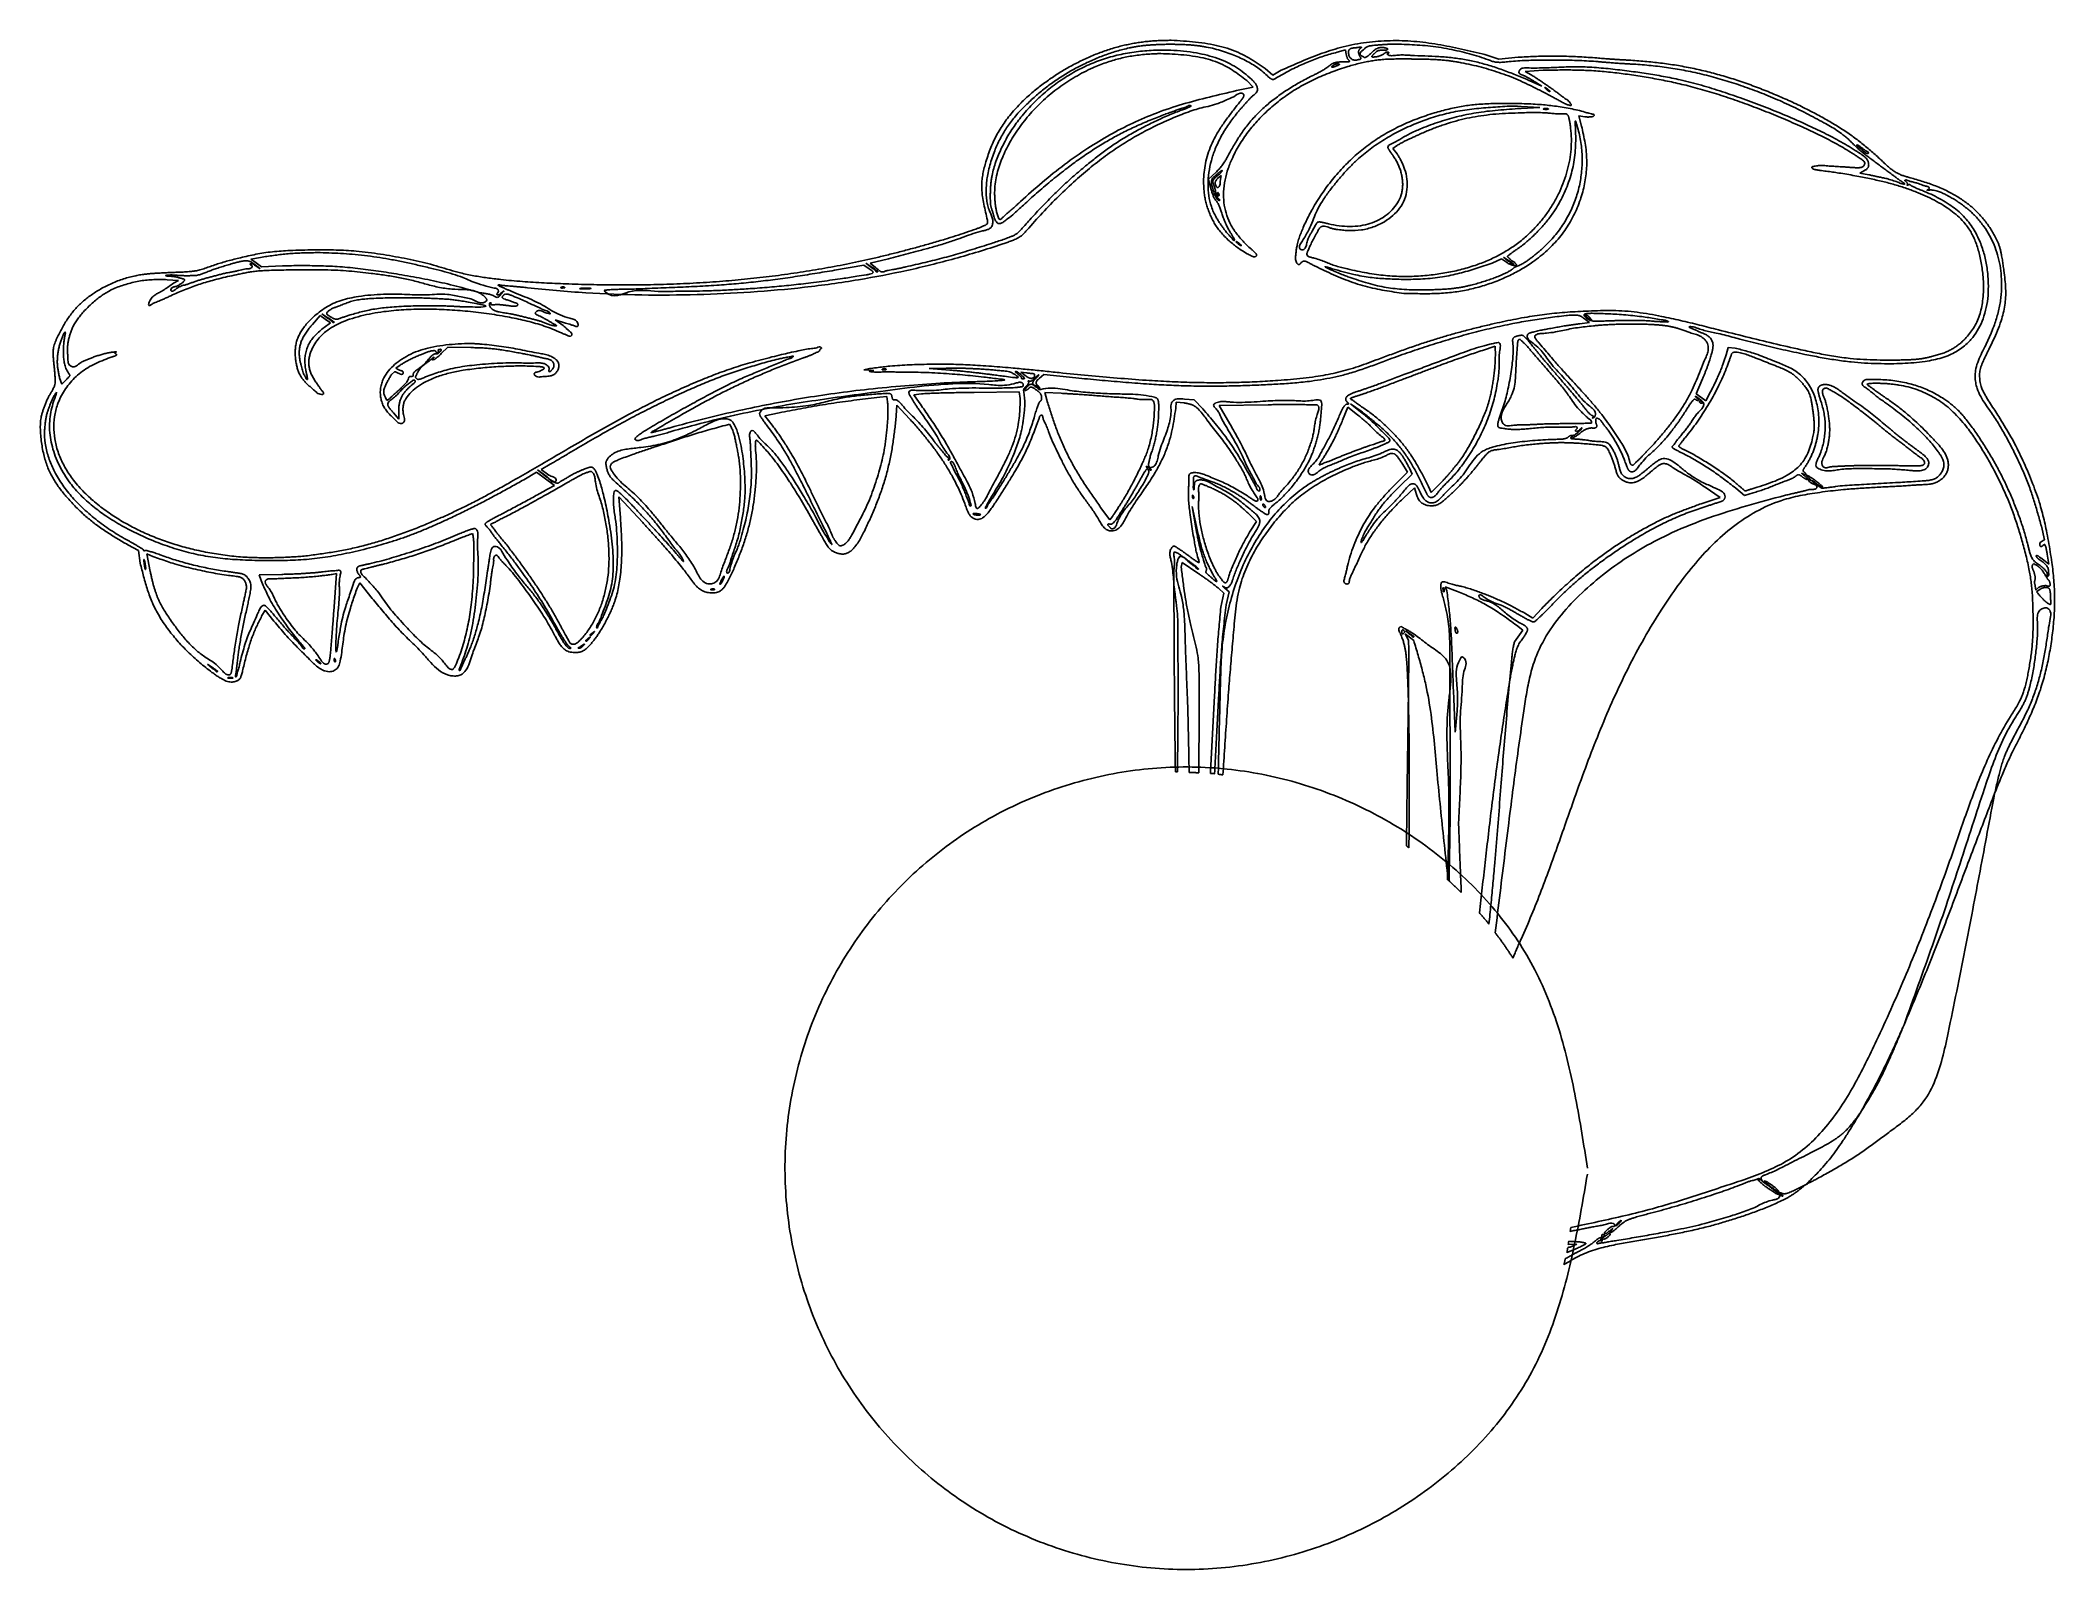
# Model space of a CAD drawing. Extents: x 2 to 169, y 20 to 147.
import ezdxf

# ---------------------------------------------------------------- set-up
doc = ezdxf.new("R2010")
doc.units = 0
doc.layers.add('Layer_1', color=7, linetype='CONTINUOUS')

msp = doc.modelspace()

# ---------------------------------------------------------------- linework, layer by layer
at = {"layer": 'Layer_1', "color": 7}
for p, q in [((95.383065, 147.295852), (95.383003, 147.295569)), ((94.525956, 146.192995), (94.525956, 146.192992)), ((95.069228, 146.964077), (95.069237, 146.964077)), ((109.139581, 145.337235), (109.139581, 145.337235)), ((109.151618, 146.309042), (109.859084, 146.493861)), ((109.859084, 146.493861), (109.910654, 146.122933)), ((111.165307, 146.728966), (111.165287, 146.728969)), ((114.061367, 146.981673), (114.061367, 146.981702)), ((114.569773, 145.749294), (114.569835, 145.749011)), ((122.555807, 145.737356), (121.411221, 146.114297)), ((124.167178, 145.883916), (122.555807, 145.737356)), ((101.653109, 143.95668), (102.204128, 143.39792)), ((103.814688, 144.398485), (103.189741, 144.954666)), ((104.516572, 144.808097), (103.814688, 144.398485)), ((124.732748, 144.712251), (126.229787, 144.814114)), ((125.24766, 144.424277), (124.732748, 144.712251)), ((126.133513, 143.479995), (125.312136, 143.860809)), ((125.596675, 143.824705), (126.133513, 143.479995)), ((102.204128, 143.39792), (100.803795, 143.119403)), ((122.719485, 142.061236), (122.719507, 142.061202)), ((126.392683, 143.380729), (126.392683, 143.380729)), ((123.451479, 141.834236), (123.451479, 141.834265)), ((125.959006, 141.727243), (123.907508, 141.613341)), ((124.411678, 141.806756), (125.959006, 141.727243)), ((124.692342, 141.291839), (124.692342, 141.291839)), ((126.458444, 141.650287), (126.458444, 141.650306)), ((126.636388, 141.628389), (126.63667, 141.628954)), ((128.908779, 140.62133), (128.908807, 140.62133)), ((129.419398, 140.188514), (129.197185, 141.02149)), ((129.197185, 141.02149), (129.685455, 140.95315)), ((113.778552, 138.323556), (114.06781, 138.549206)), ((114.127125, 137.869675), (113.778552, 138.323556)), ((152.238597, 138.638665), (152.238597, 138.638609)), ((152.823573, 138.244897), (152.823573, 138.243486)), ((99.117206, 136.365331), (98.482799, 135.78594)), ((98.482799, 135.78594), (98.687822, 134.986921)), ((99.243165, 135.829784), (99.527253, 136.097553)), ((99.527253, 136.097553), (99.452481, 135.574903)), ((99.604181, 136.494236), (99.604187, 136.494273)), ((152.48875, 136.281494), (152.878587, 136.494679)), ((153.240926, 136.148681), (152.48875, 136.281494)), ((154.21058, 136.867354), (154.210298, 136.86566)), ((99.254719, 134.664132), (99.25475, 134.664132)), ((99.317962, 134.615568), (99.318245, 134.615568)), ((107.509299, 132.208616), (107.509299, 132.20918)), ((100.794769, 130.604981), (100.794769, 130.604981)), ((18.743561, 129.01425), (18.743564, 129.01425)), ((19.090854, 129.158665), (19.882136, 129.296204)), ((19.522382, 128.8333), (19.090854, 129.158665)), ((19.399887, 128.698336), (19.848179, 128.342453)), ((19.953916, 128.507929), (19.522382, 128.8333)), ((24.826269, 129.691634), (24.826269, 129.691631)), ((67.473985, 128.228549), (69.905005, 128.66395)), ((69.905005, 128.66395), (70.360176, 128.346752)), ((70.068765, 128.814814), (70.568637, 128.484287)), ((70.529952, 128.448185), (70.068765, 128.814814)), ((70.44226, 128.825559), (71.95262, 129.171984)), ((70.863906, 128.463228), (70.44226, 128.825559)), ((122.001288, 128.809224), (122.78441, 129.162529)), ((122.78441, 129.162529), (123.19015, 128.887021)), ((122.939138, 129.318982), (123.360784, 129.046482)), ((123.320816, 129.008659), (122.939138, 129.318982)), ((123.788452, 128.737014), (123.788452, 128.736732)), ((12.151042, 127.447877), (13.085453, 127.377818)), ((13.085453, 127.377818), (12.655215, 127.144858)), ((19.848179, 128.342453), (19.426104, 128.614524)), ((21.692076, 128.600769), (19.953916, 128.507929)), ((73.400229, 128.514375), (73.400229, 128.514093)), ((31.146663, 125.947964), (31.146663, 125.947964)), ((39.79363, 126.296543), (40.077305, 126.517895)), ((40.077305, 126.517895), (39.847356, 126.25743)), ((39.847356, 126.25743), (39.847356, 126.257147)), ((40.220434, 126.261654), (40.220434, 126.261372)), ((44.978458, 126.84757), (44.978458, 126.847565)), ((46.81892, 126.756017), (46.81892, 126.756015)), ((47.204887, 126.740114), (47.204887, 126.740396)), ((114.697056, 126.313733), (114.698185, 126.314015)), ((24.18284, 123.737899), (24.817673, 124.470305)), ((24.817673, 124.470305), (25.253502, 124.166431)), ((24.975844, 124.624176), (25.475717, 124.294086)), ((25.437033, 124.257546), (24.975844, 124.624176)), ((25.689762, 123.862545), (25.159375, 123.492479)), ((25.253502, 124.166431), (25.689762, 123.862545)), ((27.318753, 124.524856), (27.318753, 124.525138)), ((44.005791, 123.886159), (44.005791, 123.887852)), ((44.98399, 123.635015), (44.321651, 124.126722)), ((44.321651, 124.126722), (45.182135, 123.841754)), ((130.066867, 123.884519), (129.269129, 123.79727)), ((129.629315, 124.218487), (130.066867, 123.884519)), ((129.766286, 124.534347), (129.766286, 124.534347)), ((130.291942, 124.658525), (130.291942, 124.658525)), ((133.858093, 123.770132), (133.858093, 123.770143)), ((136.167049, 124.106651), (136.167049, 124.106368)), ((3.682075, 123.120228), (3.682075, 123.120228)), ((36.789673, 122.156566), (36.789673, 122.156594)), ((122.496851, 122.244673), (122.496859, 122.244698)), ((124.27887, 122.521493), (124.27887, 122.521499)), ((31.113592, 120.102981), (31.465181, 120.371617)), ((34.753242, 121.667514), (34.753217, 121.667506)), ((34.870991, 121.319122), (35.419428, 121.851895)), ((35.419428, 121.851895), (37.310173, 121.815796)), ((64.067295, 121.108776), (64.067292, 121.108754)), ((121.206139, 121.586228), (122.258751, 121.932656)), ((122.258751, 121.932656), (122.274217, 121.131058)), ((141.582798, 121.830574), (141.408294, 121.217234)), ((142.148859, 121.776844), (141.582798, 121.830574)), ((142.092449, 121.447824), (142.092443, 121.447869)), ((3.39496, 118.780841), (3.220456, 119.321113)), ((3.798123, 119.177558), (3.39496, 118.780841)), ((4.004863, 119.608663), (4.005286, 119.608663)), ((30.746962, 119.589351), (31.002701, 119.819303)), ((32.166636, 119.254957), (32.166072, 119.254675)), ((32.585677, 119.12343), (32.585674, 119.123453)), ((33.568657, 119.387353), (33.568657, 119.388482)), ((70.379522, 120.069803), (69.905005, 119.967944)), ((69.905005, 119.967944), (70.32708, 119.947313)), ((70.32708, 119.947313), (70.748728, 119.926683)), ((70.748728, 119.926686), (70.349, 119.849334)), ((71.625974, 120.062928), (71.625974, 120.063007)), ((75.334822, 120.093143), (76.727849, 120.121893)), ((77.030439, 119.954741), (75.334822, 120.093143)), ((82.45381, 119.574743), (82.454092, 119.575025)), ((82.502807, 119.854109), (82.502807, 119.854118)), ((82.921444, 119.784502), (83.402407, 119.71663)), ((83.291096, 119.494823), (82.921444, 119.784502)), ((84.45688, 119.249849), (84.822648, 119.576942)), ((84.822648, 119.576942), (87.486634, 119.304868)), ((138.926988, 117.988911), (139.459092, 119.231933)), ((149.636511, 118.757244), (149.636511, 118.757255)), ((2.961724, 118.128933), (2.961709, 118.128902)), ((30.366149, 117.448024), (30.285346, 117.606195)), ((71.232694, 117.705145), (71.81767, 117.768761)), ((71.81767, 117.768761), (71.879991, 117.321326)), ((72.601647, 116.185223), (72.651933, 117.033668)), ((72.651933, 117.033668), (73.704978, 115.91186)), ((74.053539, 117.901927), (74.681066, 117.981029)), ((74.499684, 117.263654), (74.053539, 117.901927)), ((79.054407, 118.103959), (82.800238, 118.14778)), ((82.800238, 118.14778), (82.872433, 117.604922)), ((84.911909, 118.089393), (86.278714, 118.024516)), ((85.076095, 117.474787), (84.911909, 118.089393)), ((95.774561, 116.792548), (95.799904, 117.290702)), ((95.799927, 117.290702), (96.458397, 117.222331)), ((97.310315, 117.486259), (96.485504, 117.537412)), ((98.011336, 116.737086), (97.310315, 117.486259)), ((99.365649, 117.026429), (103.445855, 117.080161)), ((100.258366, 115.491569), (99.365649, 117.026429)), ((105.031007, 117.093888), (105.031007, 117.093951)), ((111.216017, 116.390653), (110.265695, 117.151417)), ((110.265695, 117.151417), (111.15412, 116.532066)), ((139.32456, 117.700514), (138.926988, 117.988911)), ((139.28274, 117.394825), (139.282763, 117.394816)), ((139.72214, 117.412111), (139.32456, 117.700514)), ((140.119283, 118.149236), (139.72214, 117.412111)), ((149.732362, 118.469363), (149.732362, 118.469646)), ((31.358563, 115.886102), (30.903822, 116.406181)), ((31.344805, 116.588417), (31.358578, 115.886102)), ((58.772002, 115.462771), (58.772002, 115.462813)), ((61.711487, 116.166416), (62.89605, 116.411845)), ((62.306347, 115.383303), (61.711487, 116.166416)), ((109.603774, 115.78517), (110.044763, 116.866578)), ((110.044763, 116.866578), (110.852379, 116.231316)), ((128.319533, 115.516867), (128.319533, 115.517996)), ((135.270892, 113.658383), (135.270892, 113.658948)), ((43.150042, 111.714798), (43.911241, 112.152338)), ((77.171412, 112.364324), (77.171412, 112.364301)), ((114.512367, 112.250876), (114.985162, 111.48409)), ((152.585457, 112.037999), (152.585457, 112.035741)), ((41.718761, 110.864208), (42.769655, 111.474974)), ((42.769655, 111.474974), (43.50764, 110.932977)), ((43.613378, 111.084257), (42.844872, 111.670946)), ((42.844872, 111.670946), (43.655931, 111.112194)), ((43.793898, 111.240278), (43.150042, 111.714798)), ((43.50764, 110.932977), (44.245197, 110.390986)), ((44.245197, 110.390986), (43.743609, 110.107737)), ((47.248298, 111.550271), (47.248298, 111.550226)), ((97.819179, 110.541033), (97.819179, 110.541033)), ((114.985162, 111.48409), (113.986279, 110.499394)), ((114.330559, 110.308527), (115.372851, 111.328046)), ((115.372851, 111.328046), (115.149356, 111.806853)), ((116.9626, 109.79002), (116.729208, 110.302363)), ((117.805891, 110.658245), (116.9626, 109.79002)), ((148.534902, 110.79032), (148.534902, 110.79032)), ((148.801816, 110.621836), (148.802098, 110.621836)), ((156.622253, 111.63787), (156.622253, 111.637587)), ((49.725741, 107.714047), (49.580032, 109.453066)), ((49.580032, 109.453066), (51.568773, 107.304441)), ((78.559276, 109.546837), (78.559276, 109.546273)), ((81.031546, 110.029031), (81.031828, 110.029031)), ((97.136204, 108.643387), (97.484353, 106.987745)), ((97.440513, 106.872982), (97.136204, 108.643387)), ((97.164079, 109.573544), (97.164141, 109.57353)), ((97.227356, 109.524539), (97.227921, 109.524539)), ((102.785644, 109.515448), (102.785658, 109.515471)), ((103.024649, 108.846412), (103.024638, 108.846686)), ((104.383273, 109.758764), (104.383273, 109.759328)), ((114.656757, 109.343629), (115.579138, 110.193795)), ((115.579138, 110.193795), (115.730864, 109.646639)), ((140.915303, 109.375393), (139.32585, 108.862192)), ((139.677434, 110.231141), (140.915303, 109.375393)), ((142.200001, 110.160261), (142.93885, 109.558092)), ((142.93885, 109.558092), (143.64633, 109.763539)), ((79.121474, 108.07263), (79.121474, 108.07259)), ((79.60888, 107.967335), (79.609163, 107.967335)), ((90.312937, 107.548272), (89.545716, 108.562201)), ((90.526119, 107.824641), (90.312937, 107.548272)), ((101.746804, 108.105717), (102.464593, 107.4077)), ((102.464593, 107.4077), (101.947963, 106.60567)), ((167.549472, 107.000355), (167.802202, 105.869947)), ((8.870341, 105.466539), (9.761772, 104.999337)), ((37.467918, 106.399766), (37.467915, 106.399766)), ((9.761772, 104.999337), (9.907908, 103.951451)), ((10.214371, 104.253285), (10.214364, 104.253285)), ((10.258636, 104.16259), (10.259059, 104.16259)), ((10.461076, 104.720919), (10.964815, 104.499561)), ((10.739164, 103.259555), (10.461076, 104.720919)), ((23.487404, 104.523527), (23.486078, 104.526067)), ((96.226353, 103.621353), (96.296799, 103.991428)), ((96.296799, 103.991428), (97.616329, 103.103865)), ((166.902644, 103.908136), (166.902511, 103.908136)), ((168.15457, 103.86917), (167.620733, 104.288233)), ((168.033785, 104.695268), (168.15457, 103.86917)), ((21.648246, 103.012397), (19.781572, 102.988379)), ((19.781572, 102.98836), (19.932434, 102.497508)), ((25.83117, 103.008112), (26.179317, 103.071725)), ((26.179317, 103.071725), (25.954099, 99.945694)), ((27.893841, 101.867294), (28.111326, 102.315158)), ((28.111326, 102.315158), (29.140729, 101.023571)), ((58.125992, 103.456428), (58.125992, 103.456146)), ((58.326717, 102.867134), (58.326717, 102.867134)), ((95.622409, 102.071708), (95.622409, 102.071451)), ((98.849437, 103.026163), (98.849155, 103.026163)), ((117.95381, 101.909977), (117.953742, 101.909986)), ((118.25128, 101.658966), (118.121478, 101.981323)), ((118.121478, 101.981323), (119.136696, 101.592771)), ((167.086531, 101.692455), (167.03671, 102.050058)), ((167.33281, 101.942608), (167.086531, 101.692455)), ((167.88894, 101.931883), (167.88894, 101.931861)), ((167.942658, 102.08874), (167.940965, 102.088457)), ((57.407347, 101.811993), (57.407347, 101.811993)), ((57.524684, 101.782297), (57.524966, 101.782297)), ((99.35363, 101.831186), (99.770545, 101.44564)), ((99.770545, 101.44564), (99.515665, 100.306213)), ((100.202077, 101.564695), (99.847482, 101.855681)), ((99.949344, 100.483714), (100.202077, 101.564695)), ((167.156965, 101.577288), (167.453965, 101.782314)), ((19.973685, 99.539424), (20.261234, 100.043168)), ((20.261234, 100.043168), (20.993633, 99.12465)), ((48.412236, 99.781474), (48.412236, 99.781192)), ((114.440439, 98.686387), (114.440456, 98.686387)), ((118.95523, 98.64341), (118.955208, 98.64341)), ((124.032258, 98.793406), (124.559212, 98.392822)), ((125.376288, 99.392129), (124.722543, 99.78369)), ((126.117714, 100.185134), (125.376288, 99.392129)), ((46.73983, 97.238356), (46.73983, 97.238319)), ((47.118493, 97.671149), (47.118493, 97.670585)), ((47.220361, 97.815167), (47.220361, 97.81513)), ((47.473091, 98.133195), (47.473091, 98.131502)), ((47.574956, 98.276812), (47.574956, 98.277094)), ((114.601391, 98.406998), (114.601639, 98.407012)), ((114.667431, 98.374326), (114.664891, 98.374326)), ((115.071406, 97.555557), (114.804492, 98.089383)), ((114.804492, 98.089383), (115.50939, 97.525463)), ((114.82729, 98.320187), (115.171138, 98.106138)), ((115.128585, 98.065741), (114.82729, 98.320187)), ((119.114643, 98.428072), (119.11295, 98.42779)), ((124.559212, 98.392822), (123.857326, 97.43176)), ((15.47785, 95.554751), (15.899925, 95.28268)), ((15.85952, 95.244854), (15.47785, 95.554751)), ((18.186968, 95.7602), (18.186968, 95.759635)), ((24.468235, 95.946308), (24.468235, 95.946308)), ((25.995798, 96.035719), (25.995789, 96.035711)), ((26.058978, 95.986723), (26.058978, 95.98644)), ((17.374177, 94.475146), (17.374177, 94.475064)), ((17.497965, 95.092253), (17.498388, 95.092253)), ((17.551694, 94.453607), (17.551694, 94.452478)), ((123.448902, 94.110027), (123.448902, 94.110027)), ((115.060643, 92.682767), (115.060674, 92.682767)), ((163.672907, 84.851013), (163.672907, 84.851013)), ((118.31195, 78.147823), (118.311778, 78.147795)), ((144.590917, 52.722225), (144.590951, 52.722217)), ((149.135349, 53.001908), (149.135349, 53.001625)), ((132.701038, 49.454783), (132.701038, 49.454783)), ((128.317848, 47.457006), (129.024033, 47.464513)), ((128.357356, 47.718513), (128.357356, 47.718772)), ((131.221647, 48.29257), (131.221627, 48.29257))]:
    msp.add_line(p, q, dxfattribs=at)
for points, knots in [([(95.383003, 147.295462), (95.224475, 147.292939), (94.907475, 147.287895), (94.432154, 147.274885), (93.957542, 147.25103), (93.484225, 147.210933), (93.012606, 147.155632), (92.544737, 147.086405), (92.080934, 147.004437), (91.621656, 146.909424), (90.971823, 146.754335), (90.138846, 146.509522), (89.136384, 146.141986), (88.148783, 145.711338), (87.178192, 145.222671), (86.228373, 144.675982), (85.318132, 144.082205), (84.449163, 143.444641), (83.626905, 142.762163), (82.955349, 142.125788), (82.42007, 141.556849), (82.006039, 141.071592), (81.624565, 140.571785), (81.278298, 140.057952), (80.967722, 139.532555), (80.687334, 138.984489), (80.440523, 138.414645), (80.223198, 137.826877), (80.044271, 137.268507), (79.893625, 136.743938), (79.779552, 136.25159), (79.705422, 135.762134), (79.67995, 135.278546), (79.693728, 134.807718), (79.747894, 134.279835), (79.857376, 133.696481), (80.01169, 133.043549), (80.116857, 132.5717), (80.171215, 132.285301), (80.178471, 132.201883), (80.164396, 132.113666), (80.101005, 132.035928), (80.007304, 131.977008), (79.857606, 131.906491), (79.664097, 131.822573), (79.429577, 131.730667), (79.000271, 131.574087), (78.362069, 131.35256), (77.507854, 131.073595), (76.567658, 130.781588), (75.551773, 130.480463), (74.462669, 130.173564), (73.390386, 129.885425), (72.332133, 129.612757), (71.286837, 129.356035), (69.912466, 129.036914), (68.205361, 128.677413), (66.161935, 128.302068), (64.113476, 127.977701), (62.061137, 127.701511), (60.005992, 127.473028), (57.906534, 127.288186), (55.763701, 127.150045), (53.578674, 127.058354), (51.432821, 127.012935), (49.327158, 127.007585), (47.262419, 127.036796), (45.285704, 127.09508), (43.397093, 127.175572), (41.596878, 127.288158), (40.025075, 127.429964), (38.682481, 127.589682), (37.570962, 127.76404), (36.530164, 127.984268), (35.564598, 128.25323), (34.663826, 128.526441), (33.740661, 128.794689), (32.786369, 129.023139), (31.805025, 129.221088), (30.815654, 129.39757), (29.821265, 129.565448), (28.820431, 129.712057), (27.87295, 129.817742), (26.979675, 129.878753), (26.142606, 129.910161), (25.252728, 129.923432), (24.310619, 129.922477), (23.316384, 129.903488), (22.41168, 129.869176), (21.596702, 129.82449), (20.872582, 129.764366), (20.174166, 129.676651), (19.50368, 129.555638), (18.859499, 129.415946), (18.257807, 129.273461), (17.696553, 129.138887), (17.177531, 129.00653), (16.67809, 128.8651), (16.199695, 128.710572), (15.739386, 128.552186), (15.363912, 128.421655), (15.072104, 128.323168), (14.863742, 128.258926), (14.632819, 128.199604), (14.37746, 128.155067), (14.099127, 128.1244), (13.754466, 128.099457), (13.344488, 128.076873), (12.869506, 128.056913), (12.415542, 128.039731), (11.982391, 128.021442), (11.569982, 128.001321), (11.186134, 127.979142), (10.830978, 127.954922), (10.504779, 127.926801), (10.215212, 127.893942), (9.962387, 127.857542), (9.745925, 127.821052), (9.261907, 127.727502), (8.518488, 127.530211), (7.543285, 127.155391), (6.648121, 126.701061), (5.835512, 126.188791), (5.114109, 125.625553), (4.459469, 124.977916), (3.895037, 124.240613), (3.40959, 123.437654), (3.094016, 122.806235), (2.897455, 122.377631), (2.80991, 122.158729), (2.74421, 121.940974), (2.706146, 121.724702), (2.688288, 121.513202), (2.684262, 121.253249), (2.699788, 120.94642), (2.734827, 120.59448), (2.773141, 120.257301), (2.803512, 119.93313), (2.828307, 119.621182), (2.847188, 119.351983), (2.86219, 119.126397), (2.86261, 118.945534), (2.842487, 118.790724), (2.805248, 118.665193), (2.765751, 118.565676), (2.698574, 118.423208), (2.598089, 118.24165), (2.465085, 118.021993), (2.326006, 117.784186), (2.197265, 117.518821), (2.076804, 117.228242), (1.968624, 116.941534), (1.865235, 116.662414), (1.774298, 116.388971), (1.684658, 116.050433), (1.627837, 115.639832), (1.615911, 115.161833), (1.641682, 114.646844), (1.694297, 114.097947), (1.781855, 113.51793), (1.897807, 112.967076), (2.038806, 112.445738), (2.204434, 111.95599), (2.455724, 111.358172), (2.839623, 110.6756), (3.376043, 109.932646), (3.990276, 109.210761), (4.660976, 108.500433), (5.393448, 107.813692), (6.185454, 107.166066), (7.042261, 106.56919), (7.948393, 106.006376), (8.562785, 105.646633), (8.87036, 105.466539)], [0, 0, 0, 0, 0.475644, 0.951118, 1.426438, 1.901063, 2.375873, 2.850761, 3.319752, 3.78866, 4.257553, 5.32374, 6.390988, 7.458681, 8.554233, 9.649322, 10.744699, 11.812946, 12.880921, 13.948417, 14.586132, 15.223677, 15.861215, 16.471335, 17.081462, 17.691114, 18.316973, 18.943297, 19.570332, 20.075609, 20.580267, 21.085508, 21.558561, 22.03102, 22.49728, 23.149087, 23.809843, 24.510078, 24.599455, 24.683869, 24.760831, 24.860682, 24.972518, 25.091669, 25.356754, 25.60526, 25.847167, 26.727642, 27.631755, 28.542898, 29.681057, 30.810376, 31.937358, 33.011953, 34.088769, 35.166353, 37.244648, 39.321733, 41.398548, 43.465997, 45.533703, 47.601423, 49.788183, 51.974949, 54.161769, 56.226753, 58.291648, 60.356335, 62.159285, 63.962413, 65.767032, 66.893069, 68.018061, 69.141351, 70.082249, 71.024022, 71.96545, 72.965729, 73.966686, 74.968421, 75.980593, 76.99198, 78.002607, 78.839767, 79.677456, 80.515299, 81.50956, 82.50365, 83.498371, 84.225476, 84.9521, 85.677806, 86.336207, 86.995342, 87.655066, 88.191178, 88.726816, 89.261876, 89.748094, 90.234796, 90.722255, 90.940647, 91.158702, 91.376252, 91.655453, 91.935473, 92.216008, 92.692046, 93.167227, 93.642192, 94.054915, 94.467832, 94.880876, 95.208363, 95.535747, 95.863027, 96.082476, 96.301971, 96.521504, 97.561344, 98.60405, 99.650262, 100.567833, 101.481912, 102.390716, 103.322554, 104.259761, 105.201657, 105.438639, 105.67423, 105.908455, 106.119533, 106.331772, 106.544587, 106.899049, 107.252695, 107.605531, 107.917082, 108.229409, 108.544297, 108.726698, 108.907569, 109.086237, 109.192503, 109.299605, 109.407159, 109.664846, 109.921601, 110.177645, 110.490963, 110.80548, 111.121073, 111.410234, 111.698408, 111.985287, 112.45973, 112.937745, 113.417882, 114.005874, 114.59133, 115.176698, 115.69368, 116.210681, 116.726535, 117.637208, 118.552535, 119.471756, 120.478967, 121.481923, 122.481858, 123.545404, 124.612016, 125.681265, 125.681265, 125.681265, 125.681265]), ([(103.189741, 144.954666), (102.966848, 145.107031), (102.521936, 145.411164), (101.840205, 145.843076), (101.091995, 146.2459), (100.260144, 146.57663), (99.355439, 146.833494), (98.40492, 147.02172), (97.418069, 147.150212), (96.400927, 147.23486), (95.722325, 147.275523), (95.383065, 147.295852)], [0, 0, 0, 0, 0.809961, 1.616743, 2.420181, 3.355507, 4.295864, 5.237925, 6.259896, 7.279739, 8.299337, 8.299337, 8.299337, 8.299337]), ([(121.411221, 146.114297), (120.761671, 146.269288), (119.463795, 146.578976), (117.502399, 146.97703), (115.52933, 147.238062), (113.550081, 147.298453), (111.588804, 147.154121), (109.698268, 146.800164), (107.905694, 146.238305), (106.199136, 145.55583), (105.07811, 145.057645), (104.516572, 144.808097)], [0, 0, 0, 0, 2.003314, 4.002855, 6.001864, 7.966341, 9.932497, 11.890829, 13.722086, 15.558779, 17.402202, 17.402202, 17.402202, 17.402202]), ([(45.182135, 123.841754), (45.25447, 123.821497), (45.405656, 123.779158), (45.647262, 123.70553), (45.851413, 123.633465), (46.009838, 123.576478), (46.104203, 123.549096), (46.185466, 123.571753), (46.208933, 123.628556), (46.216412, 123.679645), (46.217773, 123.829418), (46.076221, 124.082561), (45.70597, 124.213794), (45.181199, 124.341077), (44.551698, 124.580008), (43.888362, 124.964451), (43.244336, 125.367618), (42.534252, 125.716911), (41.763829, 126.041955), (41.154495, 126.2864), (40.72518, 126.464895), (40.484758, 126.566146), (40.276639, 126.654683), (40.095678, 126.732241), (39.926557, 126.807408), (39.786566, 126.873005), (39.669716, 126.928455), (39.620271, 126.955756), (39.548765, 126.99545), (39.660213, 127.02016), (39.752912, 126.991882), (39.986427, 126.970731), (40.246603, 126.9357), (40.540626, 126.915046), (40.837292, 126.897543), (41.180418, 126.866672), (41.584718, 126.824002), (43.473548, 126.614688), (46.773963, 126.328376), (51.47107, 126.147276), (56.033814, 126.181967), (60.540706, 126.388275), (65.006443, 126.782467), (69.334425, 127.378473), (73.490476, 128.181808), (77.460373, 129.165358), (80.184195, 129.99291), (81.707529, 130.503633), (82.056889, 130.629583), (82.354605, 130.750644), (82.600616, 130.863894), (82.793581, 130.968242), (82.973645, 131.089673), (83.134977, 131.232391), (83.282913, 131.387388), (83.805282, 131.980539), (84.718387, 132.992201), (86.062814, 134.384622), (87.409754, 135.659655), (88.761088, 136.812721), (90.105124, 137.84243), (91.471102, 138.767052), (92.860392, 139.581218), (94.279244, 140.300961), (95.484805, 140.832502), (96.442583, 141.218786), (97.113018, 141.464181), (97.777646, 141.671846), (98.467871, 141.816805), (99.262367, 142.018931), (100.011596, 142.370906), (100.69627, 142.646208), (101.108247, 143.004327), (101.450898, 142.814159), (101.422095, 142.704626), (101.41073, 142.661569), (101.384059, 142.587986), (101.333019, 142.491396), (101.249384, 142.380232), (101.144993, 142.259161), (101.029554, 142.11826), (100.903086, 141.957535), (100.627204, 141.600135), (100.199298, 141.048889), (99.64322, 140.286045), (99.164905, 139.530511), (98.780771, 138.778606), (98.484623, 138.041074), (98.266683, 137.291566), (98.131242, 136.53795), (98.072081, 135.789488), (98.083688, 135.146507), (98.133609, 134.614383), (98.198958, 134.192595), (98.290998, 133.77983), (98.410604, 133.378219), (98.554285, 132.989134), (98.722057, 132.607327), (98.912945, 132.233395), (99.132482, 131.869338), (99.401412, 131.495542), (99.7261, 131.124583), (100.090196, 130.765387), (100.449267, 130.448251), (100.80798, 130.158638), (101.219295, 129.881732), (101.627582, 129.631203), (101.99948, 129.446392), (102.254364, 129.289443), (102.456486, 129.385777), (102.463898, 129.472565), (102.463707, 129.510327), (102.455292, 129.562767), (102.42471, 129.624287), (102.36862, 129.684906), (102.293183, 129.749134), (102.20655, 129.824088), (102.109878, 129.909486), (101.816615, 130.17333), (101.336922, 130.633451), (100.728695, 131.342936), (100.237654, 132.124415), (99.915638, 132.972233), (99.746425, 133.846537), (99.714982, 134.770713), (99.836604, 135.721172), (100.102524, 136.675569), (100.519868, 137.695113), (101.099694, 138.761504), (101.860745, 139.84485), (102.7421, 140.85936), (103.730773, 141.799814), (104.819315, 142.655455), (106.006843, 143.423954), (107.288029, 144.092409), (108.648761, 144.662505), (109.745369, 145.031602), (110.54988, 145.265912), (111.052744, 145.397023), (111.537465, 145.505351), (112.003555, 145.590532), (112.449886, 145.654711), (112.933692, 145.704759), (113.454805, 145.734222), (114.012213, 145.74654), (114.383991, 145.748385), (114.569948, 145.749308)], [0, 0, 0, 0, 0.225353, 0.47101, 0.757554, 0.874702, 0.976126, 1.051826, 1.097215, 1.150815, 1.207625, 1.544494, 1.922871, 2.34778, 3.177494, 3.924083, 4.646346, 5.455856, 6.294262, 7.154877, 7.425408, 7.689046, 7.937577, 8.103647, 8.28038, 8.49011, 8.576872, 8.651429, 8.69482, 8.741854, 8.877498, 9.048211, 9.409443, 9.682723, 9.92776, 10.302073, 10.71566, 11.147551, 16.00311, 20.65008, 25.244054, 29.687709, 34.181635, 38.688773, 42.787894, 46.874755, 50.953246, 51.323725, 51.69471, 52.067181, 52.28751, 52.506905, 52.724661, 52.937412, 53.151675, 53.367138, 55.308473, 57.239586, 59.172298, 60.870183, 62.566587, 64.249185, 65.815268, 67.394254, 69.019422, 69.76631, 70.492105, 71.161079, 71.852629, 72.607403, 73.61635, 74.312682, 74.860995, 75.099816, 75.14182, 75.187645, 75.234848, 75.375743, 75.5136, 75.651276, 75.855383, 76.059956, 76.264819, 77.209853, 78.153437, 79.095977, 79.889125, 80.683154, 81.476817, 82.226453, 82.976285, 83.725706, 84.152517, 84.578914, 85.005306, 85.420208, 85.835087, 86.248803, 86.670657, 87.093755, 87.522967, 88.050385, 88.570588, 89.056318, 89.487374, 89.952049, 90.54477, 90.915043, 91.216198, 91.396451, 91.432514, 91.471232, 91.510217, 91.590721, 91.672644, 91.756585, 91.887939, 92.016313, 92.143542, 93.071417, 94.008346, 94.940876, 95.824694, 96.712944, 97.601017, 98.587696, 99.575199, 100.564971, 101.887073, 103.207736, 104.52908, 105.912434, 107.295101, 108.676848, 110.150007, 111.624231, 113.098501, 113.61844, 114.137901, 114.657252, 115.108091, 115.559002, 116.009684, 116.566827, 117.124293, 117.682167, 117.682167, 117.682167, 117.682167]), ([(71.95262, 129.171984), (72.228413, 129.244865), (72.780578, 129.39078), (73.610116, 129.610655), (74.509818, 129.850556), (75.477373, 130.111095), (76.501871, 130.406523), (77.419177, 130.704441), (78.231286, 131.009278), (78.974217, 131.276462), (79.577506, 131.449951), (80.022219, 131.548495), (80.274517, 131.632516), (80.457619, 131.76999), (80.547462, 131.933903), (80.590933, 132.082982), (80.615316, 132.301849), (80.569554, 132.58572), (80.43824, 132.906905), (80.273085, 133.265415), (80.146675, 133.690403), (80.073068, 134.172806), (80.047398, 134.682509), (80.059732, 135.215546), (80.113192, 135.768677), (80.208398, 136.342725), (80.348267, 136.93515), (80.534208, 137.542933), (80.743611, 138.107675), (80.966518, 138.630888), (81.199711, 139.112471), (81.459119, 139.582933), (81.74667, 140.039543), (82.060173, 140.481645), (82.406962, 140.920985), (82.787226, 141.355513), (83.199108, 141.785194), (83.739488, 142.308148), (84.418459, 142.912674), (85.252777, 143.575557), (86.117407, 144.182757), (87.010204, 144.730811), (87.925742, 145.222407), (88.876303, 145.667671), (89.858349, 146.066304), (90.872122, 146.406505), (91.660102, 146.609993), (92.206495, 146.721356), (92.504506, 146.774545), (92.82358, 146.822942), (93.163891, 146.863961), (93.525182, 146.897073), (93.897652, 146.922251), (94.281026, 146.940458), (94.675091, 146.953635), (94.937848, 146.960596), (95.069228, 146.964077)], [0, 0, 0, 0, 0.855778, 1.71336, 2.574548, 3.6492, 4.719357, 5.773063, 6.541449, 7.321499, 8.141322, 8.421934, 8.688186, 8.935396, 9.084914, 9.24121, 9.398954, 9.742271, 10.088427, 10.438405, 10.925948, 11.41216, 11.899258, 12.455267, 13.010275, 13.564967, 14.199719, 14.834939, 15.470545, 16.005764, 16.540543, 17.07507, 17.616638, 18.158477, 18.700246, 19.295089, 19.89002, 20.485353, 21.55072, 22.615879, 23.680422, 24.718327, 25.756787, 26.796277, 27.865963, 28.934676, 30.002044, 30.304761, 30.60745, 30.910101, 31.272815, 31.635597, 31.998395, 32.392688, 32.786953, 33.181233, 33.181233, 33.181233, 33.181233]), ([(98.687822, 134.986921), (98.701827, 134.93953), (98.729853, 134.84469), (98.773136, 134.702629), (98.816578, 134.568184), (98.860678, 134.441739), (98.908294, 134.324808), (98.958159, 134.226459), (99.008356, 134.146764), (99.053219, 134.082409), (99.100695, 134.017487), (99.14919, 133.951002), (99.197265, 133.882064), (99.252448, 133.795512), (99.309153, 133.687973), (99.365321, 133.559287), (99.419043, 133.419479), (99.473272, 133.270142), (99.528577, 133.111647), (99.585747, 132.945153), (99.646152, 132.770963), (99.711345, 132.589551), (99.781586, 132.405328), (99.858642, 132.219171), (99.94277, 132.031567), (100.027773, 131.855965), (100.112793, 131.691976), (100.197007, 131.538704), (100.277864, 131.399101), (100.354021, 131.272952), (100.423524, 131.160742), (100.485917, 131.061777), (100.541081, 130.974953), (100.587982, 130.89532), (100.620881, 130.828737), (100.644415, 130.776743), (100.653834, 130.747861), (100.675396, 130.705189), (100.526373, 130.702077), (100.457418, 130.885902), (100.219249, 131.081277), (100.00958, 131.339717), (99.802415, 131.59407), (99.637673, 131.829648), (99.468059, 132.072816), (99.291403, 132.34012), (99.011567, 132.803232), (98.708927, 133.48667), (98.491459, 134.403889), (98.424077, 135.359245), (98.49581, 136.340959), (98.702961, 137.332751), (99.045593, 138.344882), (99.532177, 139.356066), (100.154768, 140.350223), (100.68491, 141.047801), (101.055926, 141.493114), (101.241475, 141.709516), (101.418545, 141.911645), (101.585923, 142.100246), (101.743645, 142.274073), (101.880591, 142.420115), (101.996446, 142.539354), (102.092727, 142.632762), (102.203987, 142.731288), (102.330638, 142.830657), (102.4553, 142.944208), (102.540923, 143.078208), (102.558618, 143.225771), (102.537844, 143.366107), (102.481521, 143.534349), (102.37798, 143.717006), (102.222612, 143.899295), (101.915897, 144.191173), (101.452979, 144.587626), (100.805743, 145.048092), (100.080098, 145.461531), (99.270491, 145.800686), (98.388638, 146.064171), (97.437655, 146.263989), (96.425763, 146.40584), (95.357031, 146.48121), (94.162819, 146.488831), (92.846583, 146.406146), (91.420615, 146.190518), (90.037735, 145.841764), (88.714505, 145.354792), (87.459953, 144.745918), (86.24695, 144.006511), (85.089606, 143.139166), (84.003275, 142.147544), (83.204547, 141.263663), (82.642346, 140.547866), (82.275493, 140.034329), (81.933172, 139.501131), (81.618746, 138.947673), (81.331301, 138.3759), (81.076946, 137.804332), (80.852209, 137.236372), (80.666347, 136.670749), (80.548299, 136.184679), (80.482697, 135.78553), (80.445842, 135.478032), (80.41917, 135.159027), (80.401481, 134.828919), (80.393206, 134.487395), (80.394035, 134.180504), (80.400331, 133.908784), (80.419587, 133.673795), (80.453008, 133.495218), (80.488419, 133.37317), (80.510833, 133.303032), (80.536823, 133.223897), (80.56462, 133.135393), (80.593924, 133.037975), (80.622572, 132.939351), (80.65092, 132.839061), (80.68099, 132.735468), (80.724874, 132.595112), (80.787593, 132.422501), (80.8799, 132.241174), (81.02889, 132.087158), (81.266998, 132.10497), (81.488423, 132.233572), (81.826112, 132.479125), (82.241658, 132.813068), (82.711982, 133.23099), (83.357753, 133.836698), (84.242209, 134.634782), (85.393402, 135.617718), (86.536347, 136.532962), (87.647956, 137.359794), (88.713773, 138.092821), (89.772622, 138.75878), (90.832827, 139.361955), (91.911436, 139.911667), (92.854693, 140.339812), (93.636338, 140.666297), (94.210955, 140.896709), (94.719239, 141.09316), (95.186868, 141.269781), (95.708529, 141.448875), (96.208368, 141.656841), (96.689764, 141.749789), (96.885506, 141.947866), (97.068432, 141.859008), (97.011301, 141.830462), (96.979496, 141.80544), (96.910745, 141.764374), (96.818925, 141.716213), (96.698121, 141.668), (96.561208, 141.620259), (96.406058, 141.563548), (96.231644, 141.497333), (95.936513, 141.382607), (95.524141, 141.218548), (94.997986, 140.999362), (94.450363, 140.758266), (93.88143, 140.490325), (93.291171, 140.194973), (92.723603, 139.896215), (92.178097, 139.59733), (91.65601, 139.296946), (90.992552, 138.892095), (90.20168, 138.360183), (89.295282, 137.687101), (88.380693, 136.955785), (87.454236, 136.173993), (86.521672, 135.338475), (85.616235, 134.474097), (84.739907, 133.578748), (83.884784, 132.65633), (83.280527, 131.978169), (82.912645, 131.559327), (82.772114, 131.412876), (82.606465, 131.26954), (82.404903, 131.145436), (82.173628, 131.039154), (81.856735, 130.917774), (81.459673, 130.775078), (80.98262, 130.614181), (80.397677, 130.424054), (79.703978, 130.200783), (78.899721, 129.948052), (78.108412, 129.708268), (77.330409, 129.483696), (76.566161, 129.274226), (75.789894, 129.07323), (75.001299, 128.881681), (74.201281, 128.695995), (73.667257, 128.574918), (73.400223, 128.514375)], [0, 0, 0, 0, 0.148251, 0.296683, 0.445512, 0.572098, 0.698349, 0.824036, 0.902271, 0.980727, 1.059344, 1.143557, 1.2276, 1.311448, 1.451345, 1.59176, 1.73247, 1.900604, 2.068385, 2.236064, 2.428713, 2.621479, 2.814354, 3.020135, 3.225814, 3.43108, 3.605326, 3.779913, 3.955684, 4.089272, 4.221958, 4.351675, 4.440176, 4.530735, 4.628171, 4.664704, 4.698749, 4.726385, 4.779251, 4.995395, 5.275329, 5.692992, 5.992164, 6.259364, 6.554932, 6.881721, 7.220337, 8.177768, 9.109025, 10.034512, 11.040368, 12.052335, 13.066067, 14.238839, 15.410185, 16.579453, 16.864194, 17.149043, 17.434594, 17.670346, 17.905521, 18.138725, 18.270929, 18.404251, 18.541075, 18.716536, 18.887078, 19.046176, 19.180347, 19.323, 19.469208, 19.710474, 19.947438, 20.185285, 20.980241, 21.773693, 22.564723, 23.4808, 24.400371, 25.321897, 26.393632, 27.463235, 28.533614, 29.974333, 31.415085, 32.85417, 34.245155, 35.637641, 37.031119, 38.500711, 39.969529, 41.437089, 42.068573, 42.699426, 43.329683, 43.968593, 44.608127, 45.248788, 45.844842, 46.439848, 47.033598, 47.343161, 47.652914, 47.962447, 48.303358, 48.644515, 48.987168, 49.223981, 49.459734, 49.69388, 49.767274, 49.84089, 49.914771, 50.017154, 50.119178, 50.219959, 50.325248, 50.431849, 50.543502, 50.766655, 50.980336, 51.158159, 51.366929, 51.630929, 51.92676, 52.617729, 53.229979, 53.813656, 55.273917, 56.80336, 58.354289, 59.665694, 60.958715, 62.233985, 63.417104, 64.616836, 65.864552, 66.523687, 67.158007, 67.721784, 68.158383, 68.657784, 69.374969, 69.786403, 70.097903, 70.15323, 70.191336, 70.238276, 70.288595, 70.425239, 70.552568, 70.677196, 70.860601, 71.047972, 71.23691, 71.810517, 72.379366, 72.946769, 73.605408, 74.265752, 74.9267, 75.529488, 76.13172, 76.733532, 77.860865, 78.989551, 80.119581, 81.373433, 82.625804, 83.875309, 85.128081, 86.383696, 87.648394, 87.852959, 88.056011, 88.256951, 88.508352, 88.762975, 89.019664, 89.526178, 90.028695, 90.529952, 91.371377, 92.214919, 93.059017, 93.85184, 94.644145, 95.436248, 96.257347, 97.078648, 97.90008, 97.90008, 97.90008, 97.90008]), ([(100.803795, 143.119403), (100.055838, 142.946086), (98.561311, 142.599772), (96.336854, 142.014059), (94.204121, 141.313198), (92.19014, 140.452438), (90.296688, 139.470814), (88.408623, 138.324776), (86.535381, 137.012407), (84.674792, 135.525621), (83.390007, 134.380203), (82.619976, 133.658531), (82.346369, 133.407391), (82.098037, 133.192133), (81.86926, 133.01178), (81.660187, 132.839481), (81.493878, 132.679784), (81.367751, 132.545169), (81.288301, 132.469472), (81.18331, 132.415013), (81.081904, 132.512214), (81.0336, 132.651674), (80.96792, 132.872451), (80.90335, 133.13542), (80.846015, 133.431414), (80.80765, 133.720367), (80.777973, 134.022408), (80.758388, 134.344019), (80.745645, 135.031144), (80.870418, 136.076139), (81.296027, 137.415454), (81.928637, 138.726063), (82.727509, 140.007123), (83.696548, 141.234147), (84.807612, 142.366515), (86.05243, 143.389328), (87.419071, 144.285827), (88.561964, 144.871622), (89.41994, 145.234323), (89.965002, 145.438819), (90.508965, 145.616489), (91.050884, 145.767325), (91.58938, 145.892432), (92.147681, 145.99684), (92.725138, 146.077809), (93.320365, 146.136744), (93.740898, 146.164075), (93.985258, 146.176195), (94.053189, 146.179319), (94.121015, 146.182239), (94.18875, 146.184656), (94.256376, 146.186979), (94.323903, 146.188912), (94.391325, 146.190448), (94.458638, 146.191809), (94.503517, 146.192583), (94.525956, 146.192969)], [0, 0, 0, 0, 2.303281, 4.602291, 6.898929, 9.03104, 11.16555, 13.292114, 15.65249, 18.022043, 20.433111, 20.813948, 21.18808, 21.547302, 21.799404, 22.062183, 22.359108, 22.49248, 22.611302, 22.698173, 22.806202, 22.967099, 23.152846, 23.492105, 23.781249, 24.056279, 24.366383, 24.691557, 25.022615, 26.427663, 27.822431, 29.220673, 30.78352, 32.342642, 33.901804, 35.534004, 37.166429, 38.796168, 39.378527, 39.960389, 40.542098, 41.094695, 41.64742, 42.200097, 42.798086, 43.396143, 43.994117, 44.062124, 44.130125, 44.198126, 44.265789, 44.333457, 44.401124, 44.46845, 44.535777, 44.603105, 44.603105, 44.603105, 44.603105]), ([(94.525956, 146.192992), (94.845929, 146.179537), (95.485929, 146.152625), (96.445554, 146.085985), (97.367125, 145.971022), (98.243766, 145.792891), (99.065224, 145.546028), (99.813412, 145.223546), (100.475981, 144.828342), (101.072211, 144.404701), (101.459153, 144.10627), (101.653109, 143.95668)], [0, 0, 0, 0, 0.960755, 1.921676, 2.885077, 3.74471, 4.602351, 5.454108, 6.181359, 6.912485, 7.647283, 7.647283, 7.647283, 7.647283]), ([(95.069237, 146.964077), (95.20149, 146.963718), (95.465987, 146.963), (95.86272, 146.959267), (96.250507, 146.950036), (96.629184, 146.933353), (96.998531, 146.908633), (97.348771, 146.876031), (97.679702, 146.836177), (97.991329, 146.790556), (98.424731, 146.715463), (98.976953, 146.595217), (99.641641, 146.409882), (100.271532, 146.195197), (100.866259, 145.956624), (101.425396, 145.6961), (101.957139, 145.409085), (102.459402, 145.097251), (102.925308, 144.757644), (103.246758, 144.474498), (103.443351, 144.275698), (103.542028, 144.185246), (103.634911, 144.119356), (103.717103, 144.076713), (103.783034, 144.053589), (103.854987, 144.045077), (103.929357, 144.06305), (104.001678, 144.099878), (104.244065, 144.253806), (104.659939, 144.500437), (105.258115, 144.816706), (105.831569, 145.09453), (106.383343, 145.350384), (106.917122, 145.581277), (107.462868, 145.794022), (108.020196, 145.980764), (108.584782, 146.149587), (108.9627, 146.255883), (109.151618, 146.309019)], [0, 0, 0, 0, 0.39676, 0.793494, 1.190234, 1.560387, 1.93054, 2.300646, 2.61551, 2.930403, 3.245379, 3.934964, 4.624833, 5.314422, 5.930316, 6.546384, 7.163963, 7.742019, 8.318685, 8.891786, 9.024443, 9.157487, 9.292954, 9.364577, 9.434682, 9.501665, 9.578808, 9.660004, 9.744428, 10.44008, 11.109857, 11.773721, 12.35152, 12.93438, 13.518189, 14.108166, 14.697162, 15.285904, 15.285904, 15.285904, 15.285904]), ([(109.910654, 146.122933), (109.9155, 146.100212), (109.925219, 146.054643), (109.941321, 145.986257), (109.960133, 145.919322), (109.98248, 145.854656), (110.00917, 145.794072), (110.039425, 145.742561), (110.073276, 145.700768), (110.107062, 145.663432), (110.13657, 145.62883), (110.160478, 145.597129), (110.175069, 145.572793), (110.187199, 145.540542), (110.145529, 145.509104), (110.086752, 145.509479), (109.987205, 145.506914), (109.866928, 145.506821), (109.732099, 145.501832), (109.598066, 145.497976), (109.451676, 145.498236), (109.289484, 145.49501), (109.139226, 145.481607), (109.006477, 145.455378), (108.893, 145.420524), (108.77897, 145.370557), (108.667184, 145.301933), (108.556223, 145.219783), (108.447609, 145.134632), (108.336968, 145.053071), (108.224775, 144.975071), (108.100973, 144.893594), (107.96507, 144.809158), (107.816635, 144.722617), (107.666229, 144.640336), (107.514099, 144.562276), (107.361183, 144.48679), (106.909459, 144.266418), (106.16791, 143.882113), (105.161011, 143.290007), (104.202986, 142.63949), (103.304689, 141.92564), (102.476699, 141.148562), (101.743127, 140.320459), (101.112488, 139.447521), (100.561172, 138.555664), (100.196357, 137.89579), (99.980364, 137.490781), (99.901281, 137.347191), (99.813611, 137.199123), (99.713731, 137.048962), (99.601253, 136.897612), (99.483953, 136.754826), (99.363067, 136.620224), (99.241042, 136.491909), (99.158489, 136.407535), (99.117206, 136.365343)], [0, 0, 0, 0, 0.069697, 0.139779, 0.210733, 0.278198, 0.344863, 0.409088, 0.45667, 0.505959, 0.560069, 0.59343, 0.62402, 0.647621, 0.686541, 0.750398, 0.826858, 0.983933, 1.111836, 1.231419, 1.386215, 1.550963, 1.718017, 1.837989, 1.956261, 2.073466, 2.210479, 2.348727, 2.487528, 2.624509, 2.761021, 2.897409, 3.069091, 3.240943, 3.412808, 3.583348, 3.753864, 3.924402, 5.091195, 6.258448, 7.426694, 8.562304, 9.697126, 10.829119, 11.87546, 12.923798, 13.972874, 14.136926, 14.300823, 14.464623, 14.653007, 14.841566, 15.030102, 15.207159, 15.384199, 15.561285, 15.561285, 15.561285, 15.561285]), ([(109.139581, 145.337235), (109.143858, 145.337689), (109.152428, 145.338599), (109.165341, 145.339681), (109.178132, 145.340664), (109.190788, 145.340995), (109.203171, 145.341011), (109.215158, 145.340718), (109.226816, 145.339922), (109.238494, 145.338749), (109.259503, 145.336282), (109.289343, 145.330249), (109.320101, 145.322345), (109.348322, 145.303033), (109.332521, 145.276099), (109.308794, 145.259274), (109.262878, 145.230175), (109.200671, 145.200802), (109.124381, 145.176157), (109.04781, 145.152905), (108.969417, 145.115748), (108.877131, 145.078181), (108.79936, 145.065251), (108.744516, 145.065873), (108.722609, 145.0683), (108.694728, 145.075344), (108.712856, 145.121797), (108.755475, 145.147693), (108.801824, 145.185438), (108.842083, 145.215673), (108.873437, 145.239316), (108.905209, 145.260155), (108.940226, 145.278748), (108.97874, 145.295625), (109.018714, 145.309826), (109.059155, 145.320868), (109.099386, 145.329603), (109.126206, 145.334697), (109.139581, 145.337238)], [0, 0, 0, 0, 0.012903, 0.025852, 0.038876, 0.051383, 0.063821, 0.076024, 0.087343, 0.098873, 0.111214, 0.150926, 0.188317, 0.212766, 0.233695, 0.266003, 0.303681, 0.394967, 0.472227, 0.543912, 0.634702, 0.73219, 0.84169, 0.869621, 0.894289, 0.911766, 0.942121, 1.003072, 1.072939, 1.117196, 1.154837, 1.190594, 1.231087, 1.27361, 1.316647, 1.358225, 1.399282, 1.440124, 1.440124, 1.440124, 1.440124]), ([(111.165287, 146.728969), (111.166739, 146.726462), (111.169556, 146.721598), (111.173003, 146.714348), (111.176199, 146.703393), (111.168252, 146.687336), (111.149808, 146.675025), (111.123283, 146.659957), (111.092809, 146.641188), (111.061943, 146.61741), (111.022741, 146.590571), (110.998342, 146.538269), (110.96433, 146.482926), (110.943459, 146.427748), (110.933421, 146.376765), (110.930365, 146.331167), (110.93275, 146.276087), (110.943585, 146.212291), (110.965079, 146.141631), (110.984968, 146.073191), (111.018656, 146.013514), (111.048022, 145.954302), (111.07588, 145.901337), (111.100537, 145.854827), (111.116165, 145.812828), (111.116802, 145.775858), (111.108033, 145.749453), (111.098361, 145.732505), (111.082795, 145.716685), (111.058056, 145.709024), (111.029213, 145.709163), (110.996421, 145.710878), (110.960779, 145.707127), (110.923826, 145.697724), (110.887534, 145.685631), (110.850753, 145.673201), (110.813054, 145.661515), (110.751819, 145.645965), (110.664358, 145.637369), (110.55298, 145.649561), (110.442114, 145.685302), (110.338262, 145.746384), (110.247561, 145.829678), (110.178119, 145.927416), (110.133831, 146.03586), (110.110148, 146.149981), (110.101399, 146.257583), (110.099474, 146.355309), (110.109645, 146.439216), (110.140259, 146.508549), (110.188699, 146.554115), (110.240164, 146.584736), (110.324507, 146.620449), (110.442794, 146.650571), (110.592572, 146.667551), (110.715902, 146.677758), (110.812832, 146.691071), (110.883969, 146.702442), (110.946784, 146.713072), (111.001305, 146.722167), (111.047644, 146.728364), (111.086605, 146.731023), (111.117937, 146.731033), (111.141628, 146.730225), (111.157416, 146.729322), (111.165315, 146.72887)], [0, 0, 0, 0, 0.008683, 0.016842, 0.024146, 0.042101, 0.064868, 0.090488, 0.13368, 0.171927, 0.207785, 0.274028, 0.339404, 0.403968, 0.449261, 0.49496, 0.540704, 0.614423, 0.688237, 0.762428, 0.827189, 0.892992, 0.960871, 1.006653, 1.050963, 1.094242, 1.114158, 1.133856, 1.152424, 1.179302, 1.208551, 1.238913, 1.277721, 1.315472, 1.353107, 1.392465, 1.431951, 1.471481, 1.581898, 1.693323, 1.805416, 1.928849, 2.051751, 2.172318, 2.285416, 2.400589, 2.520632, 2.608894, 2.693533, 2.772752, 2.830001, 2.890111, 2.951691, 3.104269, 3.254066, 3.403612, 3.475467, 3.547513, 3.619732, 3.66659, 3.713334, 3.759939, 3.783604, 3.807305, 3.831043, 3.831043, 3.831043, 3.831043]), ([(113.206468, 146.646422), (113.164159, 146.656025), (113.079832, 146.675166), (112.952295, 146.697249), (112.827883, 146.705322), (112.708207, 146.695052), (112.595294, 146.66996), (112.46176, 146.621403), (112.3155, 146.536025), (112.164284, 146.41313), (112.03148, 146.28535), (111.908709, 146.162415), (111.786222, 146.050267), (111.674181, 145.967391), (111.578841, 145.910762), (111.507071, 145.880187), (111.431013, 145.869383), (111.357879, 145.895029), (111.290906, 145.939778), (111.222719, 145.989275), (111.151346, 146.032148), (111.088291, 146.076076), (111.05071, 146.132449), (111.051005, 146.189019), (111.064202, 146.237245), (111.095726, 146.304122), (111.157738, 146.378528), (111.250967, 146.448791), (111.343997, 146.514735), (111.425066, 146.591877), (111.501881, 146.668132), (111.591837, 146.741481), (111.705883, 146.793341), (111.836361, 146.825453), (112.044523, 146.856693), (112.325864, 146.889676), (112.67955, 146.919053), (112.951194, 146.936906), (113.142732, 146.949442), (113.254489, 146.956437), (113.367267, 146.962823), (113.480966, 146.968154), (113.59554, 146.972505), (113.710937, 146.975894), (113.82718, 146.978375), (113.944271, 146.980182), (114.022341, 146.981176), (114.061378, 146.981673)], [0, 0, 0, 0, 0.130148, 0.259405, 0.387968, 0.502943, 0.618542, 0.734016, 0.927948, 1.12311, 1.317466, 1.48061, 1.644387, 1.815227, 1.897631, 1.976521, 2.048495, 2.121919, 2.202641, 2.290138, 2.374509, 2.45233, 2.520259, 2.566487, 2.617241, 2.669678, 2.787231, 2.902901, 3.019433, 3.128909, 3.237873, 3.344494, 3.475088, 3.609565, 3.746674, 4.106327, 4.459215, 4.811249, 4.923017, 5.035059, 5.147175, 5.261888, 5.376526, 5.491141, 5.608225, 5.725331, 5.842454, 5.842454, 5.842454, 5.842454]), ([(112.991996, 146.153853), (112.957056, 146.135242), (112.888214, 146.098572), (112.786473, 146.046874), (112.679652, 145.997946), (112.561498, 145.955889), (112.417473, 145.927141), (112.279596, 145.910469), (112.157857, 145.906443), (112.078013, 145.897404), (112.025305, 145.940426), (112.040051, 145.973305), (112.053169, 145.995754), (112.075633, 146.026672), (112.104266, 146.06261), (112.139884, 146.101987), (112.179628, 146.142607), (112.223898, 146.186837), (112.273714, 146.234582), (112.329756, 146.285279), (112.392331, 146.337222), (112.463389, 146.386621), (112.536208, 146.424467), (112.610107, 146.448972), (112.682745, 146.463844), (112.76255, 146.472662), (112.848469, 146.475546), (112.939206, 146.473767), (113.024783, 146.470092), (113.106153, 146.467295), (113.187081, 146.475463), (113.253408, 146.49796), (113.304181, 146.524739), (113.332877, 146.544661), (113.360079, 146.572979), (113.328247, 146.612124), (113.274603, 146.625706), (113.230961, 146.638879), (113.206468, 146.646272)], [0, 0, 0, 0, 0.118765, 0.233996, 0.34231, 0.471134, 0.60913, 0.781956, 0.887298, 0.974153, 1.023224, 1.045594, 1.073323, 1.103165, 1.159396, 1.211461, 1.262266, 1.329902, 1.399184, 1.469248, 1.556588, 1.642989, 1.728429, 1.801759, 1.875815, 1.95048, 2.042374, 2.133507, 2.222686, 2.299356, 2.377707, 2.465009, 2.50848, 2.547435, 2.575019, 2.608933, 2.668611, 2.744946, 2.744946, 2.744946, 2.744946]), ([(113.285555, 146.173629), (113.315369, 146.185739), (113.36752, 146.206922), (113.431994, 146.221822), (113.461096, 146.271514), (113.427659, 146.28798), (113.3992, 146.299217), (113.328395, 146.316681), (113.219679, 146.312556), (113.096208, 146.243521), (113.027185, 146.184131), (112.991996, 146.153853)], [0, 0, 0, 0, 0.095991, 0.167907, 0.201379, 0.225997, 0.260644, 0.299297, 0.441156, 0.575191, 0.714598, 0.714598, 0.714598, 0.714598]), ([(125.312136, 143.860809), (124.950754, 144.012753), (124.228449, 144.316447), (123.136685, 144.750015), (122.046409, 145.133067), (120.952975, 145.446262), (119.858563, 145.687576), (118.733655, 145.858132), (117.584868, 145.948502), (116.426777, 145.996633), (115.518776, 146.032328), (114.858314, 146.074131), (114.430112, 146.084468), (114.06763, 146.061167), (113.780087, 146.018922), (113.572361, 146.00917), (113.424664, 146.055255), (113.350562, 146.11276), (113.317685, 146.142401), (113.296314, 146.163172), (113.285555, 146.173629)], [0, 0, 0, 0, 1.176066, 2.350643, 3.523657, 4.641339, 5.760725, 6.88355, 8.051643, 9.215696, 10.360899, 10.777526, 11.200999, 11.645184, 11.864763, 12.073109, 12.266122, 12.309486, 12.353879, 12.398886, 12.398886, 12.398886, 12.398886]), ([(114.061367, 146.981702), (114.350842, 146.971896), (114.929622, 146.952292), (115.797074, 146.909508), (116.671573, 146.839225), (117.55081, 146.726726), (118.433112, 146.574303), (119.289398, 146.390801), (120.119526, 146.181989), (120.922647, 145.945974), (121.506575, 145.745757), (121.878097, 145.605894), (122.044589, 145.54867), (122.209067, 145.504603), (122.371708, 145.478796), (122.530525, 145.466712), (122.717111, 145.464625), (122.930518, 145.475588), (123.16994, 145.498799), (123.569143, 145.54368), (124.130542, 145.589886), (124.854356, 145.625336), (125.635991, 145.646851), (126.474878, 145.66078), (127.370868, 145.66314), (128.227234, 145.651842), (129.043866, 145.627527), (129.820566, 145.591136), (130.457636, 145.549319), (130.955281, 145.509136), (131.31414, 145.478635), (131.685598, 145.44739), (132.069828, 145.417548), (132.466829, 145.389446), (132.84795, 145.365167), (133.213149, 145.344359), (133.562321, 145.324849), (134.281387, 145.281609), (135.368968, 145.189318), (136.819343, 145.003666), (138.294168, 144.745716), (139.788099, 144.405194), (141.298069, 143.984472), (142.814179, 143.491653), (144.334906, 142.931701), (145.855266, 142.300976), (147.097047, 141.724251), (148.072594, 141.232565), (148.79594, 140.852144), (149.458091, 140.49261), (150.060972, 140.158894), (150.594671, 139.836301), (151.034619, 139.526296), (151.382019, 139.236582), (151.653534, 138.98866), (151.874627, 138.774346), (152.050657, 138.599815), (152.184651, 138.468323), (152.361141, 138.301263), (152.586939, 138.105866), (152.86374, 137.885005), (153.169375, 137.651743), (153.499914, 137.401474), (153.855124, 137.134118), (154.09211, 136.956277), (154.21058, 136.867374)], [0, 0, 0, 0, 0.86892, 1.737326, 2.605326, 3.500155, 4.395528, 5.290673, 6.126716, 6.96294, 7.801215, 7.977821, 8.153867, 8.32922, 8.487869, 8.647144, 8.80665, 9.047358, 9.287779, 9.528212, 10.252512, 10.977139, 11.702029, 12.59822, 13.494092, 14.389908, 15.167418, 15.944967, 16.722446, 17.082598, 17.44275, 17.802906, 18.200905, 18.598901, 18.996881, 19.346571, 19.696276, 20.046028, 21.507668, 22.969697, 24.431282, 25.997562, 27.564428, 29.132167, 30.778919, 32.424779, 34.068817, 34.88508, 35.701961, 36.520548, 37.145472, 37.769061, 38.390673, 38.757698, 39.125431, 39.493469, 39.681369, 39.869095, 40.056668, 40.41034, 40.764475, 41.118886, 41.563749, 42.008273, 42.452628, 42.452628, 42.452628, 42.452628]), ([(114.569835, 145.748997), (114.602647, 145.748951), (114.668268, 145.74886), (114.7667, 145.748676), (114.867191, 145.748473), (114.96974, 145.747979), (115.074345, 145.747061), (115.181183, 145.746203), (115.290248, 145.745031), (115.401546, 145.74387), (115.660155, 145.740778), (116.066074, 145.73558), (116.619263, 145.723893), (117.119051, 145.706143), (117.56528, 145.682472), (117.957761, 145.653344), (118.340373, 145.614351), (118.712626, 145.564029), (119.074651, 145.505564), (119.598469, 145.410273), (120.282348, 145.269224), (121.122363, 145.064711), (121.95213, 144.829144), (122.769455, 144.561647), (123.570771, 144.263771), (124.377236, 143.92626), (125.18784, 143.544029), (126.014261, 143.121782), (126.670782, 142.773587), (127.159532, 142.514582), (127.465844, 142.351189), (127.718934, 142.214475), (127.925239, 142.1004), (128.112513, 142.012817), (128.281704, 141.95062), (128.424305, 141.911085), (128.499487, 141.889987), (128.577754, 141.905317), (128.562147, 141.973057), (128.530744, 142.02743), (128.459995, 142.13261), (128.352732, 142.255752), (128.199165, 142.377682), (128.004941, 142.503046), (127.775292, 142.669458), (127.505466, 142.876251), (127.234219, 143.084066), (126.961363, 143.281148), (126.690614, 143.46927), (126.431415, 143.646555), (126.184369, 143.816783), (125.947727, 143.978063), (125.737983, 144.116942), (125.555464, 144.233196), (125.40176, 144.329121), (125.299022, 144.392586), (125.24766, 144.424314)], [0, 0, 0, 0, 0.098433, 0.196866, 0.295295, 0.399906, 0.504516, 0.609124, 0.720428, 0.831731, 0.943035, 1.496311, 2.049585, 2.602939, 2.996542, 3.390085, 3.783511, 4.150124, 4.516834, 4.883563, 5.747316, 6.61122, 7.47665, 8.334327, 9.190497, 10.040655, 10.956254, 11.878357, 12.824567, 13.18567, 13.53776, 13.866083, 14.048571, 14.245094, 14.484777, 14.591935, 14.681874, 14.73409, 14.780068, 14.851696, 14.934793, 15.154144, 15.341607, 15.520138, 15.84783, 16.191847, 16.540125, 16.872854, 17.201498, 17.529176, 17.814939, 18.101542, 18.388294, 18.569559, 18.750719, 18.931835, 18.931835, 18.931835, 18.931835]), ([(163.672966, 84.851397), (163.754267, 85.051525), (163.916876, 85.4518), (164.162499, 86.051576), (164.401102, 86.624983), (164.633613, 87.171546), (164.862767, 87.689891), (165.089603, 88.175505), (165.314916, 88.627739), (165.531848, 89.049982), (165.888918, 89.742037), (166.368572, 90.71275), (166.931455, 91.97939), (167.426795, 93.286926), (167.829716, 94.639133), (168.147651, 96.027782), (168.390115, 97.445324), (168.566073, 98.8851), (168.657949, 100.343707), (168.649846, 101.564114), (168.584043, 102.540739), (168.509889, 103.276121), (168.410432, 104.059768), (168.287727, 104.891373), (168.138106, 105.770014), (167.978699, 106.595086), (167.813275, 107.36694), (167.639996, 108.084597), (167.425869, 108.857561), (167.156321, 109.680783), (166.830569, 110.552258), (166.481385, 111.404671), (166.118419, 112.240932), (165.73796, 113.058782), (165.337987, 113.852289), (164.916046, 114.619166), (164.478226, 115.361193), (164.063188, 116.026107), (163.678886, 116.618677), (163.336053, 117.147413), (163.053162, 117.598241), (162.830931, 117.970519), (162.676541, 118.265949), (162.564044, 118.546784), (162.495276, 118.809597), (162.45491, 119.048303), (162.433458, 119.273533), (162.424479, 119.483079), (162.428909, 119.675725), (162.451545, 119.881244), (162.502163, 120.097004), (162.577873, 120.321142), (162.687992, 120.593637), (162.829602, 120.914096), (163.003873, 121.281212), (163.250755, 121.784276), (163.564628, 122.426849), (163.920566, 123.221018), (164.200812, 123.97158), (164.398888, 124.675138), (164.526363, 125.322895), (164.597563, 126.006754), (164.593911, 126.722289), (164.531633, 127.463185), (164.450545, 128.102786), (164.378992, 128.643326), (164.314138, 129.084296), (164.248118, 129.467221), (164.18268, 129.792178), (164.117771, 130.05846), (164.03957, 130.312038), (163.945432, 130.550903), (163.841277, 130.776516), (163.628517, 131.19108), (163.279262, 131.779689), (162.743491, 132.504686), (162.122692, 133.179369), (161.414787, 133.78633), (160.633138, 134.322016), (159.755574, 134.80692), (158.78563, 135.228978), (157.733576, 135.593376), (156.923134, 135.828857), (156.369238, 135.98027), (156.079262, 136.069215), (155.803761, 136.175121), (155.547643, 136.305386), (155.309973, 136.452958), (155.056219, 136.6372), (154.790825, 136.860899), (154.51281, 137.120441), (154.082209, 137.536445), (153.477412, 138.086525), (152.680074, 138.747753), (151.816872, 139.396953), (150.883791, 140.024634), (149.883879, 140.630253), (148.809153, 141.224709), (147.662483, 141.809425), (146.443457, 142.38009), (145.198892, 142.915794), (143.93066, 143.418159), (142.638015, 143.881753), (141.343495, 144.293986), (140.048174, 144.651925), (138.754106, 144.954994), (137.450977, 145.204107), (136.140749, 145.396959), (134.826647, 145.540597), (133.831051, 145.61736), (133.157236, 145.657862), (132.806096, 145.67788), (132.459666, 145.697935), (132.118012, 145.719368), (131.781158, 145.742435), (131.473437, 145.765622), (131.194838, 145.788517), (130.945244, 145.809619), (130.541267, 145.843233), (129.982495, 145.884451), (129.268537, 145.926881), (128.529189, 145.959953), (127.764571, 145.982076), (126.974898, 145.989668), (126.224019, 145.980351), (125.512303, 145.955193), (124.839648, 145.921919), (124.391353, 145.896583), (124.167189, 145.883914)], [0, 0, 0, 0, 0.648037, 1.296132, 1.944359, 2.511231, 3.077991, 3.644501, 4.118991, 4.593657, 5.068623, 6.455236, 7.841278, 9.225347, 10.64682, 12.070543, 13.496564, 14.959449, 16.420036, 17.878194, 18.616855, 19.355931, 20.095199, 20.986485, 21.877558, 22.768842, 23.507279, 24.245527, 24.98337, 25.912918, 26.843169, 27.773897, 28.676119, 29.577862, 30.47957, 31.341399, 32.203237, 33.063949, 33.692627, 34.322058, 34.954399, 35.289249, 35.622528, 35.953555, 36.194218, 36.436143, 36.679083, 36.872514, 37.065079, 37.256634, 37.491727, 37.728286, 37.965767, 38.373233, 38.779166, 39.184825, 40.054379, 40.924478, 41.794818, 42.45514, 43.115079, 43.773058, 44.514341, 45.25792, 46.002452, 46.448345, 46.893693, 47.339503, 47.613902, 47.887994, 48.161426, 48.40926, 48.657641, 48.906611, 49.807026, 50.707254, 51.606374, 52.551661, 53.498326, 54.444365, 55.555328, 56.66719, 57.782375, 58.086618, 58.389846, 58.692018, 58.970768, 59.250521, 59.530475, 59.910811, 60.290939, 60.671335, 61.707013, 62.742597, 63.777792, 64.945951, 66.114669, 67.283762, 68.629747, 69.975336, 71.321005, 72.69404, 74.067009, 75.439979, 76.76878, 78.09759, 79.42616, 80.747746, 82.069526, 83.391187, 83.742922, 84.094622, 84.446315, 84.783951, 85.121595, 85.459238, 85.709722, 85.960207, 86.210692, 86.925837, 87.641017, 88.356271, 89.146021, 89.935708, 90.725236, 91.398605, 92.072071, 92.745636, 92.745636, 92.745636, 92.745636]), ([(126.229787, 144.814114), (126.638355, 144.820971), (127.45522, 144.834681), (128.680323, 144.837888), (129.964559, 144.804785), (131.306006, 144.70862), (132.702468, 144.552038), (134.096797, 144.351209), (135.489074, 144.118001), (136.877179, 143.845414), (138.327752, 143.510644), (139.835145, 143.097476), (141.395372, 142.6068), (142.963358, 142.059746), (144.541636, 141.463035), (146.135054, 140.81204), (147.658401, 140.143533), (149.108006, 139.467788), (150.454358, 138.780426), (151.41174, 138.225018), (152.007232, 137.839227), (152.290683, 137.651525), (152.532822, 137.491678), (152.72641, 137.36401), (152.8481, 137.25989), (152.907016, 137.13351), (152.892002, 137.021501), (152.854157, 136.93335), (152.79772, 136.859378), (152.728596, 136.806743), (152.655657, 136.772214), (152.557067, 136.742595), (152.432251, 136.724505), (152.283632, 136.722784), (152.087111, 136.733836), (151.842876, 136.750221), (151.549779, 136.771745), (151.176895, 136.798224), (150.725781, 136.823806), (150.210928, 136.852281), (149.785569, 136.881091), (149.440426, 136.915996), (149.135002, 136.918013), (148.870404, 136.887603), (148.667228, 136.840204), (148.557351, 136.8191), (148.502896, 136.741703), (148.535948, 136.697347), (148.566206, 136.667707), (148.614712, 136.632209), (148.678564, 136.59997), (148.757218, 136.57807), (148.848421, 136.562858), (148.953074, 136.546473), (149.071738, 136.528894), (149.326183, 136.492581), (149.715178, 136.439495), (150.238049, 136.368651), (150.805155, 136.287105), (151.416613, 136.18699), (152.072581, 136.068353), (152.695478, 135.948167), (153.285545, 135.830477), (153.842198, 135.712894), (154.54497, 135.552056), (155.389805, 135.330748), (156.368656, 135.02538), (157.275394, 134.689249), (158.108949, 134.32782), (158.868792, 133.943954), (159.564941, 133.530388), (160.195067, 133.092639), (160.749427, 132.627972), (161.178399, 132.171153), (161.492078, 131.745695), (161.719615, 131.377335), (161.931118, 130.968442), (162.120828, 130.519222), (162.286128, 130.03183), (162.426774, 129.516569), (162.544722, 128.975651), (162.63797, 128.410128), (162.709712, 127.791963), (162.753542, 127.121604), (162.751588, 126.400084), (162.694677, 125.717701), (162.586245, 125.079497), (162.428167, 124.491001), (162.210099, 123.938112), (161.930255, 123.430739), (161.603811, 122.969314), (161.280938, 122.599084), (160.984713, 122.306898), (160.726652, 122.083665), (160.458042, 121.884211), (160.179568, 121.710509), (159.894797, 121.560305), (159.576394, 121.418621), (159.223959, 121.290328), (158.839338, 121.174927), (158.486274, 121.083286), (158.167697, 121.005793), (157.88352, 120.944266), (157.583726, 120.891185), (157.26766, 120.852758), (156.936288, 120.826741), (156.536717, 120.806412), (156.069442, 120.790336), (155.534571, 120.780742), (154.810627, 120.776813), (153.897517, 120.783669), (152.796296, 120.824116), (151.604608, 120.916562), (150.327385, 121.09226), (148.967522, 121.345348), (147.299592, 121.705382), (145.32296, 122.160477), (143.039958, 122.716443), (141.000102, 123.230202), (139.199314, 123.688784), (137.631469, 124.070401), (136.24737, 124.373271), (135.048952, 124.59888), (134.039039, 124.751659), (133.026273, 124.853982), (132.012196, 124.892412), (131.000083, 124.88495), (130.035186, 124.850775), (129.117868, 124.808764), (128.248725, 124.755539), (127.39395, 124.684918), (126.554064, 124.593082), (125.729257, 124.482542), (124.876585, 124.348439), (123.996759, 124.189733), (123.090067, 124.007292), (122.126813, 123.79683), (121.107114, 123.558729), (120.032076, 123.28927), (118.958204, 123.000816), (117.886068, 122.692567), (116.816491, 122.363414), (115.730164, 122.005686), (114.628385, 121.61671), (113.508426, 121.204464), (112.48489, 120.822286), (111.554856, 120.478691), (110.714167, 120.18658), (109.875316, 119.928637), (109.036072, 119.7173), (108.20009, 119.545722), (107.296117, 119.395852), (106.325202, 119.270392), (105.288647, 119.168485), (104.022898, 119.071566), (102.528077, 118.982401), (100.803932, 118.918422), (99.014244, 118.894889), (97.159901, 118.92059), (95.242074, 118.993146), (93.161038, 119.113333), (90.917711, 119.282762), (88.512601, 119.49939), (86.466313, 119.702724), (84.777226, 119.875835), (83.444463, 120.009906), (82.247799, 120.123098), (81.187189, 120.214349), (80.262841, 120.285596), (79.379201, 120.344063), (78.536411, 120.389713), (77.734639, 120.422066), (76.931826, 120.441213), (76.128133, 120.444933), (75.323712, 120.435808), (74.515555, 120.416349), (73.703802, 120.389098), (72.889051, 120.346815), (72.157541, 120.288974), (71.509716, 120.217846), (70.944367, 120.14621), (70.567828, 120.095306), (70.379534, 120.069851)], [0, 0, 0, 0, 1.225871, 2.450928, 3.675095, 5.078956, 6.484093, 7.889886, 9.304632, 10.718707, 12.133078, 13.769774, 15.406297, 17.038854, 18.75118, 20.467676, 22.202052, 23.741469, 25.265168, 26.735863, 27.058991, 27.393691, 27.75581, 27.929241, 28.089722, 28.232274, 28.323216, 28.42034, 28.517929, 28.598652, 28.678643, 28.758739, 28.906758, 29.055152, 29.203996, 29.497166, 29.789527, 30.085647, 30.618622, 31.145011, 31.632561, 31.897591, 32.18523, 32.547421, 32.692796, 32.811503, 32.882011, 32.918387, 32.963545, 33.011918, 33.097085, 33.176925, 33.255756, 33.374448, 33.494709, 33.61563, 34.145517, 34.672501, 35.198579, 35.86428, 36.531163, 37.19835, 37.767414, 38.336217, 38.905098, 39.930132, 40.955368, 41.980015, 42.82969, 43.67974, 44.532178, 45.2568, 45.979326, 46.698518, 47.130472, 47.563205, 47.996075, 48.510313, 49.024538, 49.538935, 50.111885, 50.684664, 51.257685, 51.978247, 52.698765, 53.420284, 54.0299, 54.638518, 55.245188, 55.80812, 56.372633, 56.937758, 57.279418, 57.620226, 57.960562, 58.282025, 58.603883, 58.925664, 59.32681, 59.728138, 60.129923, 60.420984, 60.7117, 61.00207, 61.334024, 61.666421, 61.999062, 62.534219, 63.069002, 63.603873, 64.706066, 65.808163, 66.909138, 68.290441, 69.673537, 71.057918, 73.409213, 75.758392, 78.106954, 79.719868, 81.333172, 82.947623, 83.969756, 84.991092, 86.010969, 87.021721, 88.033853, 89.046788, 89.918068, 90.788651, 91.658956, 92.490865, 93.323044, 94.155274, 95.080112, 96.0049, 96.929716, 98.037946, 99.146158, 100.254445, 101.373598, 102.492681, 103.61148, 104.80448, 105.997756, 107.19171, 108.082174, 108.972128, 109.861399, 110.714047, 111.567396, 112.420926, 113.462422, 114.503735, 115.545241, 117.270635, 118.995818, 120.720777, 122.639596, 124.558705, 126.477927, 128.892783, 131.307512, 133.722308, 135.061838, 136.401322, 137.74077, 138.667811, 139.594873, 140.521993, 141.324465, 142.126886, 142.929177, 143.733454, 144.537858, 145.342511, 146.158589, 146.974421, 147.789865, 148.359547, 148.929417, 149.499438, 149.499438, 149.499438, 149.499438]), ([(152.878587, 136.494679), (152.906926, 136.510118), (152.963282, 136.540819), (153.044157, 136.592552), (153.110261, 136.650202), (153.159146, 136.712617), (153.193724, 136.774655), (153.219334, 136.846367), (153.23023, 136.927199), (153.226953, 137.01418), (153.213508, 137.106111), (153.19349, 137.202212), (153.162879, 137.300138), (153.115499, 137.400821), (153.042708, 137.49785), (152.948402, 137.589394), (152.820522, 137.693305), (152.662979, 137.810893), (152.475392, 137.939642), (151.908187, 138.308379), (150.937156, 138.886852), (149.534571, 139.623394), (148.006724, 140.349118), (146.363204, 141.070185), (144.603574, 141.780276), (142.849821, 142.434006), (141.105128, 143.039127), (139.366425, 143.576321), (137.730863, 143.999815), (136.202235, 144.310741), (134.786297, 144.54529), (133.323308, 144.748614), (131.819922, 144.932946), (130.287367, 145.067361), (128.854126, 145.115355), (127.515246, 145.062412), (126.231746, 144.99643), (125.284489, 144.990103), (124.693033, 145.01208), (124.483551, 144.988815), (124.338524, 144.898056), (124.268697, 144.796774), (124.236456, 144.722199), (124.220209, 144.618107), (124.310703, 144.497937), (124.470918, 144.428291), (124.623488, 144.371102), (124.747862, 144.314637), (124.840708, 144.265663), (124.937329, 144.21139), (125.042337, 144.153164), (125.156112, 144.089722), (125.269196, 144.025082), (125.38005, 143.95888), (125.488764, 143.892046), (125.560783, 143.847131), (125.596743, 143.824705)], [0, 0, 0, 0, 0.096806, 0.192514, 0.287544, 0.358282, 0.429325, 0.499759, 0.585475, 0.672186, 0.760116, 0.863968, 0.966405, 1.06726, 1.19626, 1.327711, 1.460743, 1.690356, 1.917305, 2.14317, 3.719888, 5.305653, 6.894248, 8.793322, 10.689049, 12.585969, 14.407712, 16.228328, 18.043996, 19.473581, 20.906679, 22.349007, 23.904515, 25.45015, 26.963167, 28.20267, 29.468301, 30.819812, 31.040165, 31.246038, 31.443315, 31.528323, 31.611836, 31.686844, 31.832486, 32.014828, 32.210557, 32.321158, 32.424321, 32.525365, 32.653625, 32.784531, 32.916167, 33.044373, 33.171864, 33.299004, 33.299004, 33.299004, 33.299004]), ([(122.719507, 142.061202), (122.499688, 142.056821), (122.060175, 142.04806), (121.401295, 142.025029), (120.770172, 141.983879), (120.167939, 141.918891), (119.59497, 141.835214), (119.01108, 141.728656), (118.41716, 141.598712), (117.813701, 141.445566), (116.937159, 141.194857), (115.797974, 140.81205), (114.423869, 140.233807), (113.120072, 139.549423), (111.902289, 138.755079), (110.775476, 137.865116), (109.719972, 136.86671), (108.747701, 135.764955), (107.866071, 134.570384), (107.247921, 133.567037), (106.833164, 132.800721), (106.579265, 132.294209), (106.354108, 131.807087), (106.155115, 131.341265), (105.990117, 130.89469), (105.869743, 130.476362), (105.793242, 130.089681), (105.744759, 129.739926), (105.717305, 129.447464), (105.700613, 129.213448), (105.714838, 129.033039), (105.769794, 128.888702), (105.838111, 128.78678), (105.894235, 128.726533), (105.973107, 128.684432), (106.066677, 128.732864), (106.139577, 128.817607), (106.210753, 128.896191), (106.278804, 128.948389), (106.334006, 128.977087), (106.412579, 128.999306), (106.520225, 128.98771), (106.642019, 128.935379), (106.807996, 128.842093), (107.019907, 128.728468), (107.275646, 128.599382), (107.693455, 128.395954), (108.282288, 128.113537), (109.051437, 127.764289), (109.840471, 127.437409), (110.646609, 127.147703), (111.466773, 126.899292), (112.282425, 126.698974), (113.092595, 126.5457), (113.893402, 126.422842), (114.429042, 126.35012), (114.697056, 126.313733)], [0, 0, 0, 0, 0.659585, 1.318796, 1.977709, 2.556473, 3.135501, 3.714471, 4.336721, 4.959043, 5.581903, 7.071558, 8.561315, 10.049794, 11.482764, 12.916934, 14.351702, 15.835703, 17.319177, 18.800513, 19.366732, 19.932963, 20.499952, 20.976433, 21.452269, 21.927374, 22.280522, 22.633922, 22.9862, 23.161681, 23.33749, 23.524662, 23.617498, 23.703409, 23.773166, 23.865451, 23.985715, 24.114897, 24.180671, 24.242139, 24.300476, 24.423335, 24.556623, 24.696675, 24.994417, 25.277929, 25.556017, 26.38852, 27.237035, 28.089914, 28.949982, 29.805771, 30.659665, 31.468308, 32.278552, 33.089963, 33.089963, 33.089963, 33.089963]), ([(129.685455, 140.95315), (129.716227, 140.949915), (129.77769, 140.943455), (129.869962, 140.936037), (129.960062, 140.933277), (130.047805, 140.93689), (130.133216, 140.943646), (130.211, 140.950323), (130.281064, 140.954831), (130.343455, 140.966543), (130.394324, 140.991904), (130.430764, 141.024313), (130.4535, 141.053501), (130.473577, 141.095168), (130.429788, 141.150915), (130.349043, 141.16921), (130.214762, 141.200398), (130.048717, 141.238305), (129.864765, 141.292532), (129.560073, 141.388228), (129.09676, 141.50734), (128.463611, 141.638787), (127.817741, 141.75078), (127.182703, 141.84475), (126.564757, 141.918966), (125.910313, 141.978505), (125.21347, 142.019817), (124.473573, 142.045197), (123.939965, 142.054264), (123.614507, 142.058446), (123.497339, 142.059506), (123.381796, 142.060626), (123.26785, 142.061581), (123.155494, 142.061996), (123.044624, 142.062399), (122.935247, 142.062249), (122.827364, 142.061928), (122.755445, 142.061429), (122.719485, 142.06118)], [0, 0, 0, 0, 0.092825, 0.185403, 0.27766, 0.363043, 0.448698, 0.534698, 0.597223, 0.659376, 0.723844, 0.764995, 0.804112, 0.83637, 0.89371, 0.980635, 1.084251, 1.307523, 1.491273, 1.659409, 2.26563, 2.925184, 3.599055, 4.231852, 4.850857, 5.46596, 6.203012, 6.944725, 7.686806, 7.804025, 7.92118, 8.038322, 8.15067, 8.26303, 8.375393, 8.483279, 8.591161, 8.699043, 8.699043, 8.699043, 8.699043]), ([(126.392683, 143.380729), (126.399719, 143.378454), (126.413771, 143.37391), (126.434628, 143.366582), (126.459869, 143.356245), (126.488525, 143.340705), (126.520151, 143.319748), (126.553281, 143.295711), (126.588718, 143.270103), (126.625462, 143.242208), (126.659134, 143.213832), (126.689196, 143.184158), (126.718429, 143.154716), (126.746287, 143.129708), (126.771938, 143.109983), (126.790823, 143.091175), (126.797169, 143.070845), (126.795189, 143.056564), (126.792496, 143.048412), (126.786576, 143.038102), (126.767178, 143.036241), (126.747544, 143.049149), (126.721509, 143.067083), (126.691829, 143.086968), (126.659277, 143.106276), (126.626215, 143.126354), (126.591577, 143.150602), (126.555216, 143.179094), (126.521638, 143.208354), (126.491375, 143.237959), (126.461955, 143.2672), (126.43386, 143.292571), (126.408168, 143.313633), (126.389462, 143.332258), (126.382784, 143.351871), (126.385702, 143.364855), (126.388901, 143.372765), (126.391426, 143.378051), (126.392714, 143.380749)], [0, 0, 0, 0, 0.022185, 0.044304, 0.066308, 0.103944, 0.141851, 0.18007, 0.226731, 0.273014, 0.318449, 0.358705, 0.399672, 0.442961, 0.470771, 0.496959, 0.521759, 0.530888, 0.539805, 0.547647, 0.564966, 0.589321, 0.617489, 0.660057, 0.696358, 0.73104, 0.77607, 0.823103, 0.869576, 0.909596, 0.950084, 0.994022, 1.023053, 1.049833, 1.072688, 1.080696, 1.089299, 1.098268, 1.098268, 1.098268, 1.098268]), ([(107.509299, 132.209448), (107.492655, 132.183853), (107.459342, 132.132623), (107.410043, 132.055189), (107.344122, 131.94711), (107.266346, 131.805939), (107.176507, 131.633814), (107.076857, 131.44879), (106.956561, 131.255274), (106.828222, 131.034281), (106.711317, 130.746276), (106.628101, 130.409114), (106.549734, 130.061073), (106.325775, 129.907193), (106.206029, 129.924967), (106.166693, 129.935067), (106.065486, 129.969587), (105.976492, 130.220441), (106.185392, 130.518569), (106.497859, 131.028768), (106.879267, 131.688429), (107.191456, 132.484679), (107.491307, 133.240836), (107.928603, 133.987888), (108.471605, 134.75576), (109.062355, 135.500464), (109.66259, 136.211607), (110.27447, 136.874065), (111.046601, 137.617632), (112.025448, 138.402825), (113.22992, 139.191846), (114.522091, 139.890565), (115.884847, 140.497197), (117.311008, 140.994941), (118.791269, 141.369853), (120.319742, 141.605687), (121.882296, 141.744722), (122.927854, 141.804355), (123.451479, 141.834219)], [0, 0, 0, 0, 0.09159, 0.183327, 0.275379, 0.471334, 0.66667, 0.857944, 1.10153, 1.350192, 1.623825, 2.029366, 2.396346, 2.673863, 2.714769, 2.756394, 2.796146, 3.031144, 3.391085, 3.834896, 4.851467, 5.656706, 6.401294, 7.288161, 8.244672, 9.221777, 10.138785, 11.036035, 11.925926, 13.352476, 14.793133, 16.240051, 17.754934, 19.263399, 20.766238, 22.329221, 23.897533, 25.470928, 25.470928, 25.470928, 25.470928]), ([(124.692342, 141.291839), (124.893038, 141.296251), (125.291084, 141.305), (125.880226, 141.306092), (126.400652, 141.285307), (126.858031, 141.239339), (127.275496, 141.20308), (127.639417, 141.199281), (127.934844, 141.214233), (128.140775, 141.204941), (128.279338, 141.123221), (128.323938, 141.033376), (128.343745, 140.97485), (128.365399, 140.890479), (128.390031, 140.783453), (128.415771, 140.6543), (128.441097, 140.511968), (128.467039, 140.354938), (128.49269, 140.182494), (128.545522, 139.776417), (128.588567, 139.132767), (128.560051, 138.254114), (128.447475, 137.369278), (128.251211, 136.485478), (127.972593, 135.610078), (127.616131, 134.75242), (127.184125, 133.918787), (126.678288, 133.115644), (126.076403, 132.315064), (125.37072, 131.531371), (124.555179, 130.783408), (123.661093, 130.110653), (122.692609, 129.52562), (121.662296, 129.028276), (120.545996, 128.601315), (119.349618, 128.252433), (118.080566, 127.987108), (116.987357, 127.835812), (116.080633, 127.753315), (115.36342, 127.715119), (114.635971, 127.706705), (113.899695, 127.732368), (113.157124, 127.789915), (112.396301, 127.878223), (111.61708, 127.99736), (110.815676, 128.149599), (110.120771, 128.305414), (109.533526, 128.451089), (109.065398, 128.583042), (108.621862, 128.731739), (108.200196, 128.910985), (107.753413, 129.094261), (107.335173, 129.215587), (106.980277, 129.299437), (106.74105, 129.361693), (106.617771, 129.517769), (106.642905, 129.628568), (106.669223, 129.699278), (106.715098, 129.799513), (106.771097, 129.925783), (106.83692, 130.076483), (106.909498, 130.2408), (106.992777, 130.421193), (107.087998, 130.617652), (107.192389, 130.822535), (107.306817, 131.034317), (107.429233, 131.256651), (107.532254, 131.449043), (107.614516, 131.610507), (107.690586, 131.728963), (107.775638, 131.807782), (107.855539, 131.846866), (107.917795, 131.866625), (108.037746, 131.888745), (108.221184, 131.871615), (108.447182, 131.791324), (108.68357, 131.695561), (108.943831, 131.631009), (109.219601, 131.593133), (109.476874, 131.570255), (109.714976, 131.547197), (109.934382, 131.528071), (110.416585, 131.49857), (111.169159, 131.540877), (112.161117, 131.789035), (113.039673, 132.202299), (113.777825, 132.736271), (114.358047, 133.355385), (114.77895, 134.095581), (114.9761, 134.92984), (114.971776, 135.789822), (114.833924, 136.406676), (114.69662, 136.777374), (114.633271, 136.931385), (114.565945, 137.083867), (114.496091, 137.23562), (114.421963, 137.385722), (114.347453, 137.522789), (114.272642, 137.646489), (114.200649, 137.758548), (114.151634, 137.832616), (114.127119, 137.86966)], [0, 0, 0, 0, 0.602221, 1.194404, 1.767293, 2.163641, 2.573288, 3.024191, 3.253438, 3.461648, 3.638101, 3.696772, 3.759266, 3.823471, 3.957918, 4.088757, 4.218484, 4.391613, 4.566214, 4.741478, 5.620087, 6.497608, 7.374917, 8.292206, 9.209767, 10.127406, 11.075296, 12.02316, 12.971587, 14.076818, 15.182038, 16.286332, 17.428049, 18.570788, 19.714065, 21.009764, 22.305101, 23.600152, 24.318271, 25.03606, 25.754257, 26.500055, 27.245453, 27.988053, 28.797353, 29.609744, 30.434763, 30.933529, 31.424697, 31.89365, 32.335572, 32.798922, 33.341617, 33.638703, 33.894803, 34.078874, 34.147352, 34.22504, 34.306617, 34.477368, 34.639764, 34.79986, 35.016285, 35.235779, 35.454782, 35.706057, 35.957892, 36.216212, 36.360737, 36.501473, 36.637047, 36.701459, 36.766962, 36.832452, 37.066453, 37.306919, 37.551188, 37.831002, 38.10835, 38.385695, 38.605817, 38.826013, 39.046356, 40.055058, 41.071764, 42.096283, 42.947964, 43.791038, 44.623409, 45.471957, 46.331424, 47.184054, 47.350918, 47.517246, 47.683544, 47.850949, 48.018386, 48.185688, 48.318794, 48.45198, 48.585244, 48.585244, 48.585244, 48.585244]), ([(123.907508, 141.613341), (123.595201, 141.590679), (122.970561, 141.545354), (122.034404, 141.462927), (121.136677, 141.355929), (120.280077, 141.216021), (119.466744, 141.048938), (118.664862, 140.849322), (117.874692, 140.616414), (117.091704, 140.350995), (116.415012, 140.093878), (115.84368, 139.860424), (115.388428, 139.657616), (114.977009, 139.450987), (114.605821, 139.231471), (114.234198, 139.009631), (113.890962, 138.833749), (113.603671, 138.696453), (113.414863, 138.593738), (113.344621, 138.440872), (113.377386, 138.353485), (113.403229, 138.303797), (113.442689, 138.239381), (113.490571, 138.161313), (113.547452, 138.07104), (113.610542, 137.975325), (113.68229, 137.873622), (113.761443, 137.764379), (113.883335, 137.593178), (114.035865, 137.352664), (114.202823, 137.035103), (114.343145, 136.702719), (114.454205, 136.356718), (114.534341, 135.999176), (114.580215, 135.646366), (114.594419, 135.30203), (114.575627, 134.969548), (114.497156, 134.51264), (114.273271, 133.950779), (113.847287, 133.346908), (113.29336, 132.818335), (112.631316, 132.391493), (111.885485, 132.084879), (111.071711, 131.897544), (110.207144, 131.840091), (109.31403, 131.904989), (108.678239, 132.022953), (108.291908, 132.115658), (108.145578, 132.151779), (108.011829, 132.184471), (107.890789, 132.212905), (107.782015, 132.23118), (107.690286, 132.235074), (107.617681, 132.227712), (107.563431, 132.219022), (107.52737, 132.212082), (107.509299, 132.208604)], [0, 0, 0, 0, 0.939379, 1.878838, 2.819128, 3.650887, 4.48193, 5.309402, 6.129202, 6.952557, 7.78904, 8.300491, 8.803942, 9.283939, 9.680592, 10.097278, 10.582446, 10.835591, 11.055129, 11.220323, 11.272335, 11.329543, 11.388881, 11.498662, 11.604426, 11.708922, 11.842545, 11.977768, 12.113645, 12.473004, 12.83116, 13.188782, 13.554017, 13.919847, 14.286517, 14.619871, 14.952398, 15.283667, 16.007408, 16.743707, 17.485206, 18.291204, 19.092312, 19.892483, 20.786117, 21.68104, 22.572313, 22.722493, 22.872969, 23.024471, 23.135573, 23.245903, 23.355012, 23.409634, 23.46459, 23.519797, 23.519797, 23.519797, 23.519797]), ([(128.908807, 140.62133), (128.912201, 140.616433), (128.918977, 140.606657), (128.928788, 140.591797), (128.943225, 140.567516), (128.958647, 140.531645), (128.972614, 140.484), (128.98682, 140.425867), (129.005466, 140.358663), (129.028504, 140.282646), (129.169154, 139.830583), (129.367027, 138.97961), (129.49197, 137.713807), (129.455818, 136.453197), (129.263163, 135.222263), (128.922823, 134.040363), (128.43033, 132.899414), (127.784277, 131.821539), (127.000572, 130.823526), (126.320893, 130.144215), (125.827581, 129.720166), (125.560932, 129.50316), (125.303494, 129.302691), (125.057055, 129.116579), (124.818966, 128.94878), (124.604054, 128.813617), (124.414538, 128.709257), (124.253456, 128.631239), (124.129527, 128.580293), (124.045982, 128.550071), (124.004968, 128.534737), (123.960023, 128.515913), (123.912214, 128.491323), (123.862093, 128.460633), (123.812942, 128.426407), (123.764586, 128.389339), (123.716272, 128.350617), (123.609373, 128.265625), (123.432672, 128.147909), (123.1788, 128.012991), (122.866995, 127.870663), (122.50087, 127.716796), (122.079552, 127.55566), (121.640996, 127.40163), (121.185219, 127.253414), (120.711651, 127.113169), (120.291043, 127.001608), (119.925106, 126.914424), (119.614827, 126.848607), (119.299451, 126.791522), (118.978907, 126.745206), (118.653763, 126.708239), (118.292704, 126.676114), (117.895858, 126.649509), (117.463186, 126.629038), (116.892834, 126.61029), (116.185074, 126.596582), (115.34162, 126.604285), (114.536295, 126.643607), (113.769342, 126.718571), (113.036534, 126.829645), (112.283715, 126.989273), (111.52119, 127.201136), (110.770938, 127.442429), (110.15204, 127.65833), (109.644613, 127.838959), (109.193409, 128.017217), (108.804715, 128.186643), (108.454582, 128.351482), (108.314325, 128.415102), (108.112507, 128.530753), (108.331079, 128.488524), (108.480702, 128.438151), (109.280918, 128.205396), (110.37202, 127.894862), (111.862686, 127.617149), (113.239263, 127.509381), (114.692769, 127.458123), (116.265449, 127.491123), (117.820747, 127.645785), (119.289326, 127.958312), (120.658917, 128.359732), (121.554768, 128.65971), (122.001274, 128.809224)], [0, 0, 0, 0, 0.017873, 0.035684, 0.053413, 0.102565, 0.152237, 0.202259, 0.282088, 0.361421, 0.440547, 1.702437, 2.973284, 4.246615, 5.475347, 6.701425, 7.926691, 9.193069, 10.46046, 11.724455, 12.068264, 12.411883, 12.755709, 13.047083, 13.338275, 13.629302, 13.808185, 13.987081, 14.165977, 14.209823, 14.253614, 14.297328, 14.355929, 14.414692, 14.473523, 14.535526, 14.59744, 14.659275, 14.945215, 15.23258, 15.52101, 15.973215, 16.423813, 16.874032, 17.367542, 17.861477, 18.35554, 18.672795, 18.98993, 19.306972, 19.634116, 19.961359, 20.288568, 20.72149, 21.15447, 21.587972, 22.433446, 23.277967, 24.117973, 24.851427, 25.588857, 26.340357, 27.158646, 27.961809, 28.70468, 29.123929, 29.580048, 30.15035, 30.432449, 30.665768, 30.767731, 30.86093, 31.091138, 31.383178, 33.223773, 34.614865, 35.888308, 37.370234, 38.974708, 40.605001, 42.050493, 43.472055, 44.884638, 44.884638, 44.884638, 44.884638]), ([(114.06781, 138.549206), (114.109782, 138.573922), (114.193715, 138.623348), (114.320133, 138.696557), (114.482764, 138.787592), (114.683962, 138.892171), (114.924179, 139.008952), (115.185177, 139.131465), (115.465396, 139.262805), (115.765403, 139.401713), (116.258487, 139.624817), (116.951297, 139.917677), (117.853597, 140.254268), (118.765068, 140.544483), (119.684433, 140.78324), (120.60834, 140.971239), (121.576924, 141.115014), (122.58852, 141.206774), (123.639767, 141.25979), (124.34137, 141.281153), (124.692342, 141.291839)], [0, 0, 0, 0, 0.146125, 0.292212, 0.438253, 0.705217, 0.972323, 1.239511, 1.570175, 1.900741, 2.231316, 3.193789, 4.156575, 5.119447, 6.062141, 7.004773, 7.946656, 8.998243, 10.050615, 11.104011, 11.104011, 11.104011, 11.104011]), ([(123.19015, 128.887021), (123.215938, 128.871233), (123.267687, 128.839552), (123.346598, 128.793121), (123.425791, 128.750133), (123.505063, 128.711805), (123.582743, 128.679255), (123.652839, 128.655321), (123.716049, 128.639479), (123.775727, 128.628737), (123.845731, 128.618281), (123.922966, 128.610506), (123.99063, 128.603152), (124.047027, 128.631972), (124.037628, 128.673444), (124.02211, 128.704971), (123.981148, 128.768844), (123.908142, 128.848362), (123.794394, 128.925192), (123.694307, 128.985155), (123.613112, 129.046113), (123.547256, 129.101144), (123.488911, 129.153347), (123.436752, 129.201394), (123.388624, 129.246545), (123.347106, 129.285694), (123.312902, 129.318036), (123.291342, 129.342552), (123.275297, 129.374916), (123.294642, 129.415278), (123.334275, 129.445859), (123.400296, 129.490071), (123.480774, 129.547789), (123.570306, 129.619842), (123.66608, 129.697243), (123.778848, 129.77821), (123.909023, 129.865738), (124.130059, 130.012506), (124.429813, 130.228054), (124.797922, 130.522371), (125.163057, 130.841087), (125.528825, 131.183948), (125.893677, 131.552894), (126.234775, 131.925981), (126.55176, 132.301221), (126.844312, 132.677567), (127.181407, 133.152721), (127.544567, 133.738894), (127.91212, 134.445255), (128.223558, 135.166606), (128.481059, 135.897067), (128.682384, 136.632949), (128.828126, 137.39106), (128.910535, 138.168093), (128.940399, 138.957954), (128.93307, 139.539456), (128.920782, 139.911757), (128.91322, 140.075697), (128.904055, 140.216786), (128.894077, 140.334859), (128.889307, 140.43005), (128.891731, 140.504387), (128.898381, 140.557217), (128.903302, 140.589292), (128.906936, 140.610638), (128.908754, 140.621319)], [0, 0, 0, 0, 0.09071, 0.182029, 0.274646, 0.360953, 0.446074, 0.527188, 0.582879, 0.641423, 0.708937, 0.79563, 0.872103, 0.919692, 0.948293, 0.986064, 1.028036, 1.17408, 1.306595, 1.438258, 1.524109, 1.610794, 1.695694, 1.758941, 1.823557, 1.893608, 1.930343, 1.964338, 1.992394, 2.032161, 2.084359, 2.143347, 2.270117, 2.381498, 2.488013, 2.639506, 2.797738, 2.958624, 3.435471, 3.904734, 4.37203, 4.889134, 5.408414, 5.928289, 6.405261, 6.881673, 7.357885, 8.152473, 8.948149, 9.744586, 10.50763, 11.269884, 12.031274, 12.82101, 13.611584, 14.401258, 14.565111, 14.729094, 14.893578, 14.989235, 15.084563, 15.179419, 15.211805, 15.244261, 15.276764, 15.276764, 15.276764, 15.276764]), ([(123.451479, 141.834265), (123.486988, 141.833888), (123.558005, 141.833134), (123.664528, 141.831796), (123.771114, 141.829968), (123.877763, 141.827665), (123.984464, 141.824555), (124.091213, 141.820815), (124.198006, 141.816476), (124.304847, 141.811709), (124.376068, 141.808383), (124.411678, 141.80672)], [0, 0, 0, 0, 0.106533, 0.213063, 0.319594, 0.426337, 0.533083, 0.639829, 0.746778, 0.853726, 0.960672, 0.960672, 0.960672, 0.960672]), ([(126.636822, 141.629219), (126.643985, 141.625748), (126.65694, 141.619472), (126.671621, 141.61213), (126.684666, 141.5994), (126.66705, 141.587699), (126.647727, 141.583831), (126.610278, 141.576033), (126.565428, 141.570536), (126.514902, 141.56832), (126.469986, 141.569196), (126.424952, 141.569156), (126.373898, 141.570913), (126.327121, 141.57366), (126.287552, 141.579124), (126.265022, 141.580672), (126.247599, 141.594533), (126.259225, 141.607504), (126.271107, 141.616257), (126.287305, 141.625397), (126.304289, 141.631907), (126.321436, 141.635794), (126.338882, 141.638409), (126.357159, 141.641461), (126.376523, 141.644465), (126.396517, 141.647029), (126.416954, 141.648763), (126.437724, 141.649787), (126.451544, 141.650141), (126.458444, 141.650318)], [0, 0, 0, 0, 0.02346, 0.042427, 0.053461, 0.066435, 0.09021, 0.118691, 0.178315, 0.22693, 0.269933, 0.313135, 0.362039, 0.422998, 0.454344, 0.480202, 0.494217, 0.505861, 0.5229, 0.541585, 0.560453, 0.577517, 0.594158, 0.613389, 0.633104, 0.652944, 0.673848, 0.694615, 0.715321, 0.715321, 0.715321, 0.715321]), ([(126.458444, 141.650306), (126.465459, 141.650219), (126.479484, 141.650044), (126.500514, 141.649534), (126.521307, 141.648805), (126.541797, 141.647026), (126.561987, 141.644754), (126.581488, 141.641623), (126.600252, 141.637637), (126.61835, 141.633231), (126.630374, 141.630109), (126.636388, 141.628547)], [0, 0, 0, 0, 0.021046, 0.042078, 0.063112, 0.083447, 0.103761, 0.124056, 0.142668, 0.161295, 0.179934, 0.179934, 0.179934, 0.179934]), ([(114.697891, 126.314165), (115.135949, 126.302531), (116.010924, 126.279295), (117.322608, 126.284824), (118.607866, 126.370294), (119.858178, 126.568541), (121.066879, 126.866154), (122.231371, 127.255234), (123.34522, 127.725562), (124.400129, 128.275544), (125.281258, 128.837915), (126.000631, 129.379256), (126.575086, 129.8719), (127.106541, 130.394381), (127.592117, 130.944433), (128.030469, 131.518295), (128.425363, 132.122382), (128.772985, 132.754389), (129.073682, 133.409656), (129.32279, 134.070088), (129.524148, 134.730623), (129.67826, 135.388198), (129.786247, 136.051852), (129.846191, 136.71852), (129.857674, 137.384271), (129.818381, 138.068704), (129.72095, 138.767504), (129.580208, 139.479766), (129.473034, 139.952105), (129.419392, 140.188514)], [0, 0, 0, 0, 1.314613, 2.625799, 3.933913, 5.174607, 6.418543, 7.664173, 8.854039, 10.042175, 11.229043, 11.985315, 12.741514, 13.49768, 14.219277, 14.940871, 15.662205, 16.38235, 17.102744, 17.823298, 18.498269, 19.173001, 19.847941, 20.513735, 21.179336, 21.84374, 22.568294, 23.294064, 24.021307, 24.021307, 24.021307, 24.021307]), ([(152.823573, 138.243653), (152.8926, 138.186882), (153.009181, 138.091001), (153.218498, 138.035088), (153.199882, 137.907545), (153.161586, 137.911173), (153.138548, 137.911347), (153.055321, 137.919827), (152.919953, 137.973811), (152.771035, 138.107363), (152.658378, 138.230183), (152.558538, 138.322102), (152.47564, 138.38818), (152.397144, 138.44225), (152.32663, 138.48637), (152.273174, 138.528465), (152.246299, 138.572415), (152.240717, 138.604264), (152.239277, 138.621253), (152.238814, 138.632744), (152.23858, 138.638538)], [0, 0, 0, 0, 0.277974, 0.469477, 0.528868, 0.549967, 0.574297, 0.599952, 0.799148, 0.997281, 1.195652, 1.299544, 1.403958, 1.51345, 1.585252, 1.653558, 1.716518, 1.733149, 1.750253, 1.767648, 1.767648, 1.767648, 1.767648]), ([(152.238597, 138.638609), (152.25315, 138.632771), (152.282228, 138.621107), (152.325436, 138.602752), (152.379067, 138.577289), (152.441168, 138.540813), (152.510542, 138.492395), (152.583187, 138.436784), (152.660399, 138.376137), (152.742193, 138.310663), (152.796458, 138.26681), (152.823573, 138.244897)], [0, 0, 0, 0, 0.047041, 0.093989, 0.140817, 0.225058, 0.309659, 0.394487, 0.499488, 0.60421, 0.708797, 0.708797, 0.708797, 0.708797]), ([(99.604187, 136.494273), (99.605274, 136.494478), (99.607426, 136.494883), (99.610623, 136.495562), (99.613617, 136.49599), (99.616429, 136.496131), (99.619029, 136.496039), (99.62148, 136.495824), (99.623622, 136.495044), (99.625526, 136.494288), (99.6332, 136.490943), (99.63874, 136.468769), (99.619658, 136.444606), (99.589333, 136.40497), (99.548214, 136.358067), (99.500885, 136.307044), (99.44827, 136.256081), (99.38575, 136.198439), (99.31107, 136.132861), (99.22451, 136.060583), (99.127686, 135.985419), (99.026556, 135.900329), (98.949391, 135.816342), (98.895842, 135.736758), (98.862809, 135.667289), (98.844919, 135.589576), (98.85391, 135.506584), (98.881143, 135.423669), (98.913876, 135.344862), (98.94303, 135.268197), (98.96868, 135.194472), (98.992854, 135.118681), (99.015816, 135.040378), (99.036846, 134.959297), (99.053851, 134.881217), (99.066724, 134.80641), (99.077338, 134.735281), (99.087363, 134.66686), (99.098, 134.601333), (99.110252, 134.53894), (99.125681, 134.477385), (99.145407, 134.417153), (99.170127, 134.358752), (99.198782, 134.30609), (99.230494, 134.259616), (99.26271, 134.218725), (99.29332, 134.183726), (99.321528, 134.153471), (99.348541, 134.127059), (99.374679, 134.104381), (99.398231, 134.0853), (99.415227, 134.068106), (99.420723, 134.049594), (99.417145, 134.037491), (99.413647, 134.030143), (99.400333, 134.008574), (99.336253, 133.998988), (99.276181, 134.064044), (99.199216, 134.146042), (99.12346, 134.248041), (99.059235, 134.359641), (99.006354, 134.486356), (98.952798, 134.636502), (98.894717, 134.81335), (98.837311, 134.989916), (98.778533, 135.159647), (98.732959, 135.325418), (98.716957, 135.472841), (98.727081, 135.596985), (98.749808, 135.695963), (98.794596, 135.804838), (98.875147, 135.913442), (98.985782, 136.016942), (99.088534, 136.101519), (99.173932, 136.176574), (99.243804, 136.239208), (99.308979, 136.296813), (99.370279, 136.348797), (99.428498, 136.394009), (99.4812, 136.429435), (99.527466, 136.455687), (99.565624, 136.475549), (99.59132, 136.488324), (99.604175, 136.494716)], [0, 0, 0, 0, 0.003321, 0.006568, 0.009803, 0.012384, 0.015, 0.017618, 0.019708, 0.021799, 0.023783, 0.044617, 0.075311, 0.112925, 0.195811, 0.26151, 0.321871, 0.415443, 0.51663, 0.619994, 0.753684, 0.884368, 1.01614, 1.094203, 1.171375, 1.245853, 1.330216, 1.417895, 1.507173, 1.586198, 1.663921, 1.741322, 1.824834, 1.908694, 1.992562, 2.064479, 2.136369, 2.208312, 2.271931, 2.335506, 2.399014, 2.462188, 2.525453, 2.589016, 2.64169, 2.694054, 2.7451, 2.781137, 2.818124, 2.858394, 2.884854, 2.90917, 2.930261, 2.938225, 2.94653, 2.954714, 3.013453, 3.100559, 3.2056, 3.356465, 3.478339, 3.591441, 3.767685, 3.95661, 4.149816, 4.324669, 4.495461, 4.664743, 4.766144, 4.867855, 4.968299, 5.11719, 5.268985, 5.422118, 5.516426, 5.61003, 5.70363, 5.777371, 5.851119, 5.924672, 5.967622, 6.010642, 6.053712, 6.053712, 6.053712, 6.053712]), ([(99.452481, 135.574903), (99.453077, 135.527068), (99.454258, 135.432237), (99.433886, 135.288429), (99.379535, 135.183965), (99.321492, 135.120386), (99.281582, 135.088571), (99.22482, 135.064639), (99.154053, 135.114114), (99.114425, 135.202467), (99.081407, 135.290646), (99.05623, 135.365238), (99.041481, 135.422988), (99.037102, 135.480786), (99.04619, 135.538961), (99.065343, 135.596453), (99.095209, 135.656638), (99.136754, 135.7164), (99.188427, 135.774748), (99.224917, 135.811436), (99.243165, 135.829784)], [0, 0, 0, 0, 0.143529, 0.284544, 0.43128, 0.488181, 0.54133, 0.585497, 0.660972, 0.764523, 0.878207, 0.942596, 1.000794, 1.056579, 1.11516, 1.176148, 1.237774, 1.316103, 1.393702, 1.471329, 1.471329, 1.471329, 1.471329]), ([(139.459092, 119.231933), (139.492594, 119.313882), (139.559611, 119.477811), (139.659054, 119.724245), (139.756077, 119.971132), (139.849547, 120.218765), (139.938606, 120.46705), (140.016378, 120.698069), (140.083483, 120.911773), (140.142234, 121.108305), (140.206738, 121.331571), (140.277047, 121.580475), (140.328682, 121.859276), (140.326104, 122.113917), (140.270156, 122.330735), (140.185705, 122.507235), (140.04792, 122.685426), (139.840999, 122.834588), (139.593578, 122.951811), (139.363585, 123.041505), (139.157968, 123.134238), (138.945526, 123.236601), (138.728032, 123.323547), (138.529274, 123.426796), (138.398477, 123.441528), (138.337373, 123.546672), (138.392155, 123.550299), (138.429889, 123.555301), (138.543211, 123.557412), (138.709977, 123.540264), (138.921751, 123.471589), (139.202582, 123.353819), (139.588516, 123.236056), (140.080158, 123.124555), (140.637772, 123.010939), (141.246395, 122.866861), (141.903055, 122.695437), (142.929317, 122.418701), (144.33665, 122.058834), (146.131696, 121.636499), (147.760124, 121.287087), (149.215878, 121.001032), (150.498238, 120.784153), (151.721025, 120.625789), (152.883122, 120.530485), (153.981651, 120.483297), (155.030293, 120.474858), (156.027524, 120.495562), (156.972416, 120.553259), (157.832828, 120.652481), (158.606227, 120.787677), (159.288914, 120.959673), (159.913704, 121.18517), (160.472742, 121.462194), (160.964225, 121.777421), (161.492944, 122.214634), (162.010901, 122.815165), (162.469372, 123.584982), (162.821855, 124.450829), (163.053183, 125.3951), (163.159551, 126.398302), (163.154049, 127.44787), (163.044926, 128.53336), (162.807119, 129.638925), (162.487493, 130.550851), (162.142638, 131.272535), (161.819509, 131.820295), (161.43484, 132.347079), (160.981564, 132.839551), (160.467004, 133.293664), (159.891057, 133.715506), (159.258189, 134.100957), (158.574574, 134.450048), (158.043714, 134.682484), (157.680732, 134.829374), (157.491622, 134.905757), (157.31886, 134.977668), (157.162884, 135.046125), (157.023151, 135.109834), (156.909239, 135.163423), (156.820683, 135.205873), (156.758815, 135.240236), (156.714419, 135.272186), (156.686025, 135.297662), (156.669478, 135.31127), (156.650113, 135.323016), (156.62671, 135.329393), (156.60084, 135.330732), (156.573326, 135.3285), (156.544858, 135.323768), (156.51626, 135.315445), (156.491437, 135.30389), (156.470816, 135.289828), (156.450239, 135.278246), (156.431321, 135.274798), (156.417354, 135.275918), (156.410112, 135.277519), (156.401824, 135.281132), (156.405248, 135.294405), (156.416441, 135.304014), (156.431152, 135.319883), (156.44449, 135.340016), (156.449959, 135.365061), (156.447915, 135.392197), (156.439901, 135.421788), (156.426405, 135.453045), (156.408974, 135.485043), (156.388258, 135.517985), (156.359741, 135.55142), (156.320244, 135.583679), (156.274676, 135.616018), (156.232299, 135.639283), (156.216178, 135.679722), (156.235983, 135.693306), (156.251902, 135.700914), (156.289008, 135.713056), (156.347236, 135.717022), (156.419703, 135.695328), (156.546746, 135.637786), (156.743359, 135.576977), (157.002158, 135.520048), (157.244877, 135.462303), (157.465707, 135.374637), (157.690081, 135.280541), (157.901197, 135.219913), (158.078965, 135.181442), (158.200647, 135.151691), (158.253882, 135.073841), (158.246394, 135.029861), (158.241028, 135.011277), (158.231726, 134.990931), (158.217427, 134.970597), (158.198567, 134.951602), (158.176914, 134.934882), (158.152459, 134.920406), (158.124604, 134.905841), (158.10139, 134.8923), (158.082512, 134.879841), (158.073064, 134.872291), (158.061003, 134.861811), (158.083587, 134.852009), (158.106703, 134.858595), (158.153841, 134.861996), (158.206263, 134.871014), (158.262657, 134.879691), (158.359431, 134.89171), (158.513131, 134.883798), (158.722945, 134.84599), (158.978429, 134.776877), (159.262453, 134.673124), (159.565896, 134.530159), (159.880697, 134.35924), (160.217024, 134.166959), (160.573384, 133.94748), (161.048687, 133.626779), (161.617708, 133.173535), (162.241967, 132.553973), (162.792733, 131.869149), (163.260893, 131.125538), (163.642589, 130.334211), (163.936987, 129.49657), (164.135964, 128.621863), (164.242425, 127.722163), (164.259139, 126.942637), (164.227475, 126.290946), (164.173148, 125.767697), (164.088095, 125.246259), (163.970324, 124.728611), (163.824147, 124.215807), (163.640658, 123.668652), (163.417933, 123.088676), (163.152591, 122.476735), (162.858319, 121.860549), (162.539296, 121.241413), (162.250801, 120.595906), (162.080226, 119.979546), (162.043855, 119.411604), (162.088946, 118.911956), (162.226143, 118.348594), (162.502381, 117.749015), (162.902819, 117.129933), (163.422201, 116.407633), (163.987362, 115.535619), (164.581438, 114.509578), (165.136251, 113.459113), (165.664217, 112.389308), (166.154528, 111.296155), (166.58261, 110.209499), (166.941692, 109.130295), (167.254705, 108.068121), (167.451182, 107.356313), (167.54946, 107.000267)], [0, 0, 0, 0, 0.265597, 0.531297, 0.797218, 1.061381, 1.325324, 1.588501, 1.792594, 1.997273, 2.203856, 2.48982, 2.773004, 3.052159, 3.245476, 3.440363, 3.635442, 3.914902, 4.195492, 4.455872, 4.655149, 4.872368, 5.161683, 5.364023, 5.524991, 5.577563, 5.609584, 5.653531, 5.702681, 5.942292, 6.157608, 6.366242, 6.856566, 7.364604, 7.878743, 8.563618, 9.240604, 9.914693, 11.752375, 13.598142, 15.446532, 16.748541, 18.048659, 19.347599, 20.446169, 21.545625, 22.645483, 23.591671, 24.53748, 25.484396, 26.188429, 26.8915, 27.593915, 28.176708, 28.759716, 29.341709, 30.229516, 31.123346, 32.018564, 33.024488, 34.02941, 35.037471, 36.168457, 37.296387, 38.422326, 39.058248, 39.693485, 40.327501, 41.011502, 41.697103, 42.38321, 43.150636, 43.917535, 44.684311, 44.888339, 45.092279, 45.29617, 45.449701, 45.603269, 45.756867, 45.827374, 45.897847, 45.96896, 45.99079, 46.012281, 46.033192, 46.058208, 46.084102, 46.110584, 46.140895, 46.170538, 46.199697, 46.222527, 46.245457, 46.269992, 46.278904, 46.286999, 46.293056, 46.302722, 46.319429, 46.339042, 46.366896, 46.390928, 46.414344, 46.447955, 46.482416, 46.516265, 46.557206, 46.598986, 46.647346, 46.710084, 46.764948, 46.796543, 46.811489, 46.830347, 46.850837, 46.927678, 47.000872, 47.075356, 47.346392, 47.615222, 47.871217, 48.093166, 48.326812, 48.601318, 48.748919, 48.875497, 48.969783, 48.988281, 49.007844, 49.027796, 49.055079, 49.081938, 49.107828, 49.136919, 49.167123, 49.201871, 49.218442, 49.233045, 49.242517, 49.254689, 49.284646, 49.322061, 49.39222, 49.445955, 49.492826, 49.684724, 49.903803, 50.1321, 50.477801, 50.809451, 51.137467, 51.552241, 51.971581, 52.392724, 53.271884, 54.149324, 55.026105, 55.902577, 56.779708, 57.6564, 58.560552, 59.465186, 60.369827, 60.896176, 61.421802, 61.947149, 62.480186, 63.013489, 63.546192, 64.211006, 64.876649, 65.546668, 66.259115, 66.966135, 67.665318, 68.163478, 68.665395, 69.165027, 69.895844, 70.6326, 71.374761, 72.56478, 73.748045, 74.930541, 76.128123, 77.326477, 78.52378, 79.630212, 80.737407, 81.84548, 81.84548, 81.84548, 81.84548]), ([(154.210145, 136.865613), (154.327705, 136.780451), (154.560401, 136.611885), (154.902627, 136.362466), (155.20107, 136.142304), (155.460608, 135.947057), (155.701243, 135.768321), (155.899038, 135.623688), (156.063234, 135.510305), (156.134037, 135.452059), (156.257047, 135.372899), (155.956812, 135.357605), (155.744012, 135.520044), (155.274625, 135.654043), (154.858323, 135.79606), (154.465925, 135.886623), (154.138804, 135.949124), (153.835297, 136.01406), (153.542979, 136.079553), (153.342723, 136.125383), (153.240926, 136.148681)], [0, 0, 0, 0, 0.435486, 0.861989, 1.270541, 1.547649, 1.837396, 2.165813, 2.296184, 2.412448, 2.492239, 2.59103, 2.988116, 3.475998, 3.959713, 4.332298, 4.677605, 4.960088, 5.263096, 5.576376, 5.576376, 5.576376, 5.576376]), ([(99.318389, 134.615568), (99.323133, 134.606312), (99.332574, 134.587896), (99.345502, 134.559882), (99.355335, 134.532471), (99.361308, 134.505539), (99.363714, 134.479091), (99.362707, 134.453897), (99.359172, 134.430743), (99.352214, 134.410728), (99.339584, 134.396406), (99.324461, 134.389956), (99.31047, 134.388022), (99.294275, 134.390365), (99.279267, 134.402915), (99.269638, 134.42271), (99.261521, 134.448604), (99.25363, 134.478642), (99.247144, 134.512326), (99.243806, 134.540764), (99.242116, 134.5645), (99.241381, 134.583726), (99.241031, 134.601136), (99.240895, 134.616577), (99.241711, 134.629887), (99.244036, 134.641122), (99.247447, 134.65011), (99.250942, 134.657168), (99.253459, 134.661808), (99.254722, 134.664138)], [0, 0, 0, 0, 0.031202, 0.062083, 0.092507, 0.118367, 0.14463, 0.171957, 0.193799, 0.214773, 0.234764, 0.248872, 0.26321, 0.276793, 0.296725, 0.318732, 0.342176, 0.378125, 0.411838, 0.444998, 0.463956, 0.483217, 0.50271, 0.5162, 0.529534, 0.542652, 0.550425, 0.55831, 0.566262, 0.566262, 0.566262, 0.566262]), ([(99.25475, 134.664132), (99.256547, 134.664703), (99.26007, 134.665821), (99.265301, 134.667094), (99.271674, 134.667512), (99.27882, 134.664306), (99.285602, 134.658311), (99.29301, 134.649665), (99.301176, 134.639323), (99.309805, 134.627417), (99.315253, 134.619537), (99.31794, 134.615652)], [0, 0, 0, 0, 0.005653, 0.011084, 0.016155, 0.024498, 0.033633, 0.043241, 0.0586, 0.07317, 0.08734, 0.08734, 0.08734, 0.08734]), ([(100.794769, 130.604981), (100.801815, 130.602714), (100.815877, 130.59819), (100.836732, 130.590861), (100.861962, 130.58052), (100.890616, 130.564992), (100.922246, 130.544049), (100.955386, 130.520026), (100.990849, 130.49444), (101.027598, 130.466525), (101.061197, 130.438121), (101.09108, 130.408404), (101.120119, 130.378994), (101.147932, 130.354073), (101.173631, 130.334468), (101.192652, 130.315768), (101.199122, 130.295456), (101.197169, 130.281182), (101.194484, 130.273069), (101.188682, 130.26274), (101.1693, 130.260882), (101.149726, 130.273757), (101.123714, 130.291678), (101.094091, 130.311582), (101.061611, 130.330938), (101.028619, 130.351038), (100.994017, 130.375262), (100.957674, 130.403721), (100.924146, 130.432949), (100.894005, 130.462553), (100.864714, 130.491735), (100.836623, 130.517004), (100.81084, 130.537933), (100.79199, 130.55647), (100.785126, 130.576071), (100.787996, 130.589062), (100.791065, 130.596975), (100.793515, 130.602259), (100.794764, 130.604953)], [0, 0, 0, 0, 0.022205, 0.044313, 0.066305, 0.103939, 0.141839, 0.180052, 0.226724, 0.273027, 0.318479, 0.358579, 0.399393, 0.442512, 0.470357, 0.496576, 0.521388, 0.530488, 0.539378, 0.547173, 0.56443, 0.588734, 0.616866, 0.659419, 0.695674, 0.730304, 0.775289, 0.822289, 0.868736, 0.908636, 0.949005, 0.992782, 1.021872, 1.048702, 1.071615, 1.079601, 1.088163, 1.097068, 1.097068, 1.097068, 1.097068]), ([(19.426104, 128.614524), (19.397493, 128.641499), (19.340757, 128.694991), (19.236944, 128.75947), (19.139615, 128.772304), (19.069492, 128.762508), (19.036197, 128.754506), (18.990993, 128.731867), (19.066333, 128.665136), (19.128621, 128.63497), (19.202876, 128.570054), (19.195994, 128.513325), (19.179606, 128.483478), (19.138191, 128.432228), (19.053205, 128.377927), (18.925092, 128.355053), (18.757742, 128.346452), (18.554855, 128.317864), (18.321417, 128.266148), (18.07496, 128.205561), (17.809355, 128.150043), (17.524995, 128.095754), (17.221294, 128.036985), (16.900609, 127.966653), (16.563102, 127.885457), (16.232186, 127.801235), (15.907142, 127.716468), (15.588495, 127.631108), (15.27929, 127.545743), (14.979131, 127.460153), (14.686891, 127.371645), (14.400922, 127.277468), (14.123508, 127.177112), (13.857443, 127.081969), (13.622543, 127.00711), (13.414033, 126.956319), (13.223307, 126.893844), (13.016807, 126.775933), (12.808244, 126.633401), (12.640814, 126.465536), (12.463941, 126.504028), (12.446089, 126.563276), (12.441431, 126.582276), (12.429395, 126.65606), (12.528328, 126.803997), (12.755926, 126.857502), (12.961763, 126.916922), (13.118916, 126.996055), (13.223082, 127.068781), (13.311263, 127.13615), (13.393176, 127.192987), (13.465946, 127.250457), (13.520963, 127.308938), (13.558942, 127.362033), (13.57956, 127.401106), (13.588398, 127.448088), (13.548883, 127.489811), (13.489102, 127.510883), (13.399018, 127.535311), (13.291452, 127.563896), (13.173107, 127.596567), (13.055202, 127.628284), (12.926784, 127.659393), (12.769009, 127.688661), (12.56088, 127.710938), (12.300075, 127.756066), (12.147701, 127.717194), (11.987593, 127.800829), (12.059504, 127.806145), (12.102216, 127.81437), (12.268445, 127.831481), (12.515915, 127.843419), (12.854879, 127.822221), (13.175636, 127.791817), (13.501095, 127.778503), (13.834159, 127.776255), (14.124153, 127.780759), (14.366677, 127.786625), (14.559717, 127.800459), (14.735626, 127.829237), (14.892716, 127.874452), (15.033284, 127.925235), (15.2429, 128.0085), (15.522987, 128.118294), (15.874531, 128.250876), (16.2547, 128.385886), (16.665697, 128.518688), (17.107085, 128.651588), (17.506385, 128.768108), (17.861709, 128.872729), (18.175931, 128.952814), (18.39881, 128.991577), (18.525785, 129.005533), (18.555634, 129.008419), (18.58465, 129.010921), (18.61284, 129.012814), (18.640175, 129.014353), (18.666861, 129.015249), (18.692881, 129.01519), (18.718223, 129.014804), (18.735114, 129.01425), (18.743561, 129.013973)], [0, 0, 0, 0, 0.118007, 0.234011, 0.359927, 0.403911, 0.442961, 0.469371, 0.52851, 0.642488, 0.740976, 0.772196, 0.806337, 0.842148, 0.969365, 1.096884, 1.228719, 1.472557, 1.710031, 1.945924, 2.23389, 2.523911, 2.814435, 3.161856, 3.508719, 3.855804, 4.18624, 4.516462, 4.84544, 5.148549, 5.452811, 5.761431, 6.051649, 6.337767, 6.609233, 6.790558, 6.981727, 7.209108, 7.49918, 7.746421, 7.889676, 7.908754, 7.928782, 7.948672, 8.131549, 8.374195, 8.639156, 8.77463, 8.89945, 9.01978, 9.107536, 9.198553, 9.297411, 9.347431, 9.393469, 9.430942, 9.480888, 9.547008, 9.622096, 9.760338, 9.881153, 9.990365, 10.126553, 10.277859, 10.469469, 10.765036, 11.01077, 11.063972, 11.102923, 11.156865, 11.217439, 11.586895, 11.913974, 12.230233, 12.554777, 12.890346, 13.229471, 13.424815, 13.618072, 13.809712, 13.958235, 14.107797, 14.257959, 14.634862, 15.010306, 15.385054, 15.845039, 16.305895, 16.767903, 17.092913, 17.417071, 17.740317, 17.770296, 17.800284, 17.83028, 17.857662, 17.885043, 17.912414, 17.937749, 17.963092, 17.988447, 17.988447, 17.988447, 17.988447]), ([(18.743564, 129.01425), (18.766906, 129.011413), (18.813461, 129.005756), (18.882734, 128.994561), (18.952767, 128.977336), (19.022104, 128.95057), (19.090379, 128.915843), (19.162987, 128.871993), (19.239714, 128.819823), (19.320496, 128.75986), (19.373433, 128.718836), (19.399887, 128.698336)], [0, 0, 0, 0, 0.070537, 0.14069, 0.210413, 0.286477, 0.36308, 0.439945, 0.540799, 0.64131, 0.741713, 0.741713, 0.741713, 0.741713]), ([(19.882136, 129.296204), (20.060703, 129.323802), (20.41781, 129.378995), (20.954109, 129.457387), (21.494561, 129.527349), (22.03957, 129.584191), (22.588772, 129.627989), (23.14275, 129.65898), (23.701161, 129.677141), (24.263676, 129.686594), (24.638731, 129.689954), (24.826269, 129.691634)], [0, 0, 0, 0, 0.542061, 1.084039, 1.625961, 2.176819, 2.727755, 3.278646, 3.841189, 4.40376, 4.966396, 4.966396, 4.966396, 4.966396]), ([(24.826269, 129.691631), (25.14953, 129.679963), (25.796262, 129.65662), (26.766575, 129.609903), (27.754893, 129.538469), (28.758445, 129.428729), (29.773042, 129.283782), (30.797599, 129.107109), (31.834886, 128.900111), (32.897863, 128.663649), (33.927194, 128.418119), (34.913544, 128.175141), (35.811658, 127.927052), (36.586603, 127.669562), (37.254311, 127.365157), (37.961293, 127.071522), (38.667949, 126.902022), (39.209722, 126.750235), (39.610335, 126.703625), (39.636686, 126.425093), (39.537786, 126.343318), (39.486865, 126.2941), (39.468997, 126.231411), (39.501723, 126.203111), (39.53204, 126.188047), (39.583091, 126.173392), (39.655631, 126.181954), (39.729138, 126.233031), (39.771599, 126.274847), (39.79363, 126.296543)], [0, 0, 0, 0, 0.970411, 1.941454, 2.914178, 3.94261, 4.969357, 5.98841, 7.061254, 8.142259, 9.25508, 10.235903, 11.189479, 12.050316, 12.681992, 13.388185, 14.352864, 14.812114, 15.1653, 15.37376, 15.458586, 15.537787, 15.592249, 15.621867, 15.657656, 15.695077, 15.77953, 15.865677, 15.958573, 15.958573, 15.958573, 15.958573]), ([(123.788452, 128.736588), (123.784546, 128.732107), (123.776948, 128.723388), (123.765224, 128.711689), (123.743931, 128.695353), (123.696892, 128.701143), (123.651915, 128.741568), (123.588843, 128.804443), (123.509307, 128.876894), (123.413244, 128.948125), (123.350815, 128.989011), (123.320816, 129.008659)], [0, 0, 0, 0, 0.017816, 0.034659, 0.049832, 0.09671, 0.158633, 0.229873, 0.364404, 0.480689, 0.588265, 0.588265, 0.588265, 0.588265]), ([(123.360784, 129.046482), (123.384481, 129.030661), (123.431895, 128.999005), (123.503149, 128.95161), (123.568451, 128.908501), (123.627762, 128.869729), (123.679793, 128.833547), (123.720074, 128.801663), (123.749182, 128.775227), (123.768937, 128.756261), (123.781945, 128.743432), (123.788452, 128.737014)], [0, 0, 0, 0, 0.08548, 0.171031, 0.25673, 0.320225, 0.383604, 0.446808, 0.474152, 0.501541, 0.52896, 0.52896, 0.52896, 0.52896]), ([(23.486072, 104.526028), (23.315572, 104.51366), (22.974588, 104.488927), (22.462929, 104.454715), (21.928326, 104.42502), (21.370624, 104.404132), (20.789972, 104.392695), (20.243856, 104.390852), (19.732449, 104.396107), (19.255846, 104.408125), (18.449144, 104.442742), (17.313866, 104.538956), (15.858439, 104.751048), (14.457408, 105.038566), (13.11371, 105.389672), (11.831654, 105.802937), (10.593348, 106.288632), (9.404866, 106.848629), (8.270115, 107.479992), (7.170293, 108.196574), (6.114778, 108.999703), (5.130019, 109.90814), (4.303648, 110.873238), (3.645885, 111.876845), (3.158168, 112.896621), (2.843149, 113.957569), (2.719837, 115.032151), (2.777535, 116.086148), (2.992527, 116.983905), (3.29532, 117.708337), (3.614899, 118.276511), (4.001426, 118.813685), (4.453155, 119.312649), (4.971405, 119.76517), (5.561616, 120.16935), (6.215318, 120.511672), (6.897343, 120.801056), (7.380477, 120.976939), (7.657521, 121.072795), (7.744871, 121.103272), (7.823568, 121.130641), (7.888996, 121.15488), (7.932865, 121.175354), (7.955621, 121.210363), (7.946901, 121.239977), (7.932694, 121.26174), (7.90901, 121.283607), (7.876119, 121.298078), (7.840808, 121.309782), (7.817414, 121.33095), (7.81196, 121.353196), (7.81166, 121.369691), (7.816237, 121.391082), (7.839676, 121.410026), (7.874158, 121.418783), (7.902392, 121.430448), (7.920465, 121.444439), (7.928306, 121.452907), (7.938566, 121.464992), (7.910844, 121.481792), (7.876369, 121.468588), (7.814074, 121.462139), (7.744742, 121.449838), (7.672201, 121.44297), (7.530851, 121.431788), (7.301061, 121.394181), (6.979367, 121.320216), (6.643323, 121.227329), (6.310762, 121.122699), (5.987317, 121.009957), (5.686884, 120.898117), (5.402342, 120.78907), (5.133967, 120.665551), (4.899203, 120.521273), (4.704776, 120.366627), (4.528313, 120.247117), (4.352833, 120.20711), (4.219678, 120.242265), (4.125824, 120.291651), (4.015259, 120.383649), (3.928944, 120.551753), (3.902697, 120.776458), (3.902197, 121.029244), (3.89004, 121.302652), (3.875639, 121.591939), (3.876295, 121.884627), (3.909292, 122.183703), (3.9692, 122.488551), (4.049265, 122.794524), (4.143408, 123.100025), (4.256807, 123.401394), (4.406177, 123.719846), (4.605983, 124.046805), (4.85463, 124.378706), (5.14534, 124.71749), (5.471865, 125.065258), (5.837265, 125.417269), (6.204598, 125.737016), (6.570979, 126.026671), (6.936817, 126.283148), (7.347489, 126.529188), (7.809343, 126.748824), (8.318768, 126.940401), (8.845409, 127.101325), (9.383987, 127.240325), (9.933975, 127.350487), (10.487096, 127.423984), (11.041961, 127.45514), (11.596158, 127.458399), (11.965936, 127.451364), (12.151026, 127.447843)], [0, 0, 0, 0, 0.512842, 1.025638, 1.538389, 2.119066, 2.699814, 3.2806, 3.757358, 4.234076, 4.710791, 6.179594, 7.649672, 9.120735, 10.467993, 11.814214, 13.159433, 14.455601, 15.752741, 17.052038, 18.390522, 19.727199, 21.06398, 22.19134, 23.317902, 24.443467, 25.495132, 26.547273, 27.594969, 28.246605, 28.897465, 29.546342, 30.228057, 30.912114, 31.605673, 32.369045, 33.121706, 33.826925, 33.911084, 34.001172, 34.10449, 34.160962, 34.210641, 34.248906, 34.271998, 34.298637, 34.326761, 34.367229, 34.405079, 34.438808, 34.455287, 34.472359, 34.488272, 34.519093, 34.555395, 34.595578, 34.60981, 34.622645, 34.632288, 34.649766, 34.691857, 34.744906, 34.835358, 34.903868, 34.963176, 35.26082, 35.600893, 35.953337, 36.30641, 36.646624, 36.980792, 37.268147, 37.560641, 37.865986, 38.091648, 38.306123, 38.502686, 38.605814, 38.713039, 38.819048, 39.032931, 39.258259, 39.493024, 39.79166, 40.078961, 40.362079, 40.668635, 40.979954, 41.293379, 41.617079, 41.938606, 42.258608, 42.670876, 43.085572, 43.501512, 44.009562, 44.516137, 45.022971, 45.469976, 45.916723, 46.362423, 46.904597, 47.448438, 47.993796, 48.555934, 49.116503, 49.675544, 50.22833, 50.782486, 51.337848, 51.337848, 51.337848, 51.337848]), ([(12.655215, 127.144858), (12.528105, 127.053442), (12.275661, 126.871889), (11.893805, 126.613008), (11.531288, 126.395798), (11.183351, 126.226607), (10.875095, 126.000767), (10.70711, 125.734152), (10.630714, 125.513135), (10.599107, 125.41082), (10.614834, 125.300105), (10.714829, 125.321606), (10.795763, 125.366792), (10.942863, 125.451869), (11.125463, 125.546555), (11.345717, 125.636078), (11.58121, 125.723676), (11.842886, 125.836955), (12.137131, 125.974205), (12.526655, 126.159399), (13.007995, 126.377303), (13.581978, 126.617857), (14.155275, 126.83772), (14.731818, 127.038373), (15.311686, 127.221748), (15.938567, 127.401615), (16.611659, 127.574384), (17.329973, 127.741265), (17.944086, 127.874357), (18.45242, 127.981736), (18.855607, 128.059095), (19.27363, 128.124827), (19.707163, 128.170538), (20.154958, 128.200205), (20.720447, 128.22368), (21.403116, 128.241923), (22.202841, 128.253281), (23.100299, 128.260539), (24.095512, 128.268986), (25.188062, 128.264163), (26.226536, 128.232271), (27.209879, 128.165678), (28.139174, 128.077392), (29.13349, 127.962792), (30.191676, 127.825463), (31.306305, 127.644969), (32.408166, 127.411647), (33.491873, 127.10532), (34.596389, 126.814356), (35.698012, 126.647134), (36.755628, 126.642378), (37.743001, 126.548931), (38.343648, 126.185896), (38.570169, 125.907844), (38.60607, 125.856686), (38.698136, 125.73787), (38.219612, 125.348167), (37.522214, 125.863132), (36.495297, 126.016835), (35.469782, 126.24883), (34.525687, 126.244884), (33.703982, 126.181267), (32.879398, 126.188038), (32.028499, 126.218294), (31.089747, 126.250161), (30.09096, 126.246733), (29.040889, 126.187035), (28.105469, 126.074762), (27.278846, 125.927001), (26.565294, 125.741726), (25.898125, 125.486943), (25.293618, 125.153402), (24.748042, 124.76777), (24.290441, 124.377549), (23.906945, 124.007137), (23.59657, 123.660989), (23.334208, 123.306778), (23.12239, 122.947815), (22.959793, 122.590426), (22.841004, 122.214941), (22.774758, 121.825439), (22.753489, 121.429516), (22.766169, 121.098304), (22.790753, 120.833663), (22.816904, 120.635053), (22.849127, 120.448084), (22.886237, 120.272692), (22.928143, 120.109096), (22.976691, 119.952666), (23.032035, 119.803975), (23.093704, 119.663394), (23.184527, 119.486851), (23.316591, 119.281366), (23.497125, 119.055389), (23.701863, 118.838028), (23.927213, 118.628447), (24.167286, 118.420302), (24.378833, 118.23661), (24.556362, 118.072977), (24.731382, 117.958354), (24.893474, 117.925736), (25.007354, 117.932645), (25.062687, 117.943746), (25.118195, 117.972665), (25.114881, 118.052441), (25.066615, 118.126062), (24.972744, 118.258131), (24.848056, 118.425382), (24.703443, 118.625083), (24.545424, 118.847778), (24.364174, 119.113727), (24.171909, 119.437575), (24.019881, 119.769282), (23.925341, 120.100215), (23.881108, 120.418635), (23.881886, 120.746779), (23.932072, 121.079566), (24.028082, 121.411598), (24.195139, 121.813917), (24.460316, 122.26929), (24.848828, 122.746326), (25.33191, 123.191004), (25.911972, 123.581633), (26.576208, 123.91097), (27.340403, 124.200994), (28.196912, 124.452349), (29.141993, 124.655441), (30.32821, 124.838296), (31.758297, 124.971633), (33.429332, 125.018934), (35.13256, 124.976209), (36.863531, 124.856801), (38.618142, 124.655765), (40.265545, 124.390847), (41.805616, 124.076739), (43.231189, 123.685781), (44.205648, 123.315666), (44.753354, 123.064446), (44.901023, 122.998427), (45.037867, 122.942596), (45.165273, 122.898365), (45.283135, 122.855863), (45.381438, 122.81237), (45.458524, 122.771298), (45.516991, 122.746903), (45.579299, 122.744287), (45.631647, 122.776743), (45.66997, 122.823349), (45.705873, 122.897998), (45.685252, 123.012775), (45.588474, 123.113266), (45.452817, 123.223339), (45.298579, 123.352022), (45.136052, 123.49609), (45.033755, 123.589549), (44.98399, 123.635015)], [0, 0, 0, 0, 0.469681, 0.932801, 1.383929, 1.735512, 2.094027, 2.513653, 2.660534, 2.784322, 2.856803, 2.923575, 3.030918, 3.155624, 3.424135, 3.651822, 3.867087, 4.17824, 4.506695, 4.841202, 5.472131, 6.091597, 6.707992, 7.313856, 7.922707, 8.532278, 9.270151, 10.00717, 10.744488, 11.155234, 11.565804, 11.975994, 12.424304, 12.873081, 13.322124, 14.122156, 14.921741, 15.721507, 16.81462, 17.907472, 18.999027, 19.930853, 20.863746, 21.79921, 22.933464, 24.064638, 25.185961, 26.309897, 27.44232, 28.61224, 29.637218, 30.618938, 31.558129, 31.625396, 31.690209, 31.749028, 32.048467, 32.9347, 34.04652, 35.19708, 36.065515, 36.866751, 37.670145, 38.536802, 39.421611, 40.487738, 41.532028, 42.575109, 43.312174, 44.049793, 44.783751, 45.448146, 46.115521, 46.78481, 47.250362, 47.714241, 48.177989, 48.570287, 48.962543, 49.353469, 49.748299, 50.144441, 50.540944, 50.741509, 50.941659, 51.141749, 51.310535, 51.479361, 51.648203, 51.801658, 51.955095, 52.108468, 52.396876, 52.686084, 52.975046, 53.291888, 53.608864, 53.928342, 54.132131, 54.33358, 54.547834, 54.613764, 54.673611, 54.720042, 54.784259, 54.877867, 54.987499, 55.268659, 55.504643, 55.726898, 56.087932, 56.469852, 56.855686, 57.178913, 57.498824, 57.817027, 58.160017, 58.504941, 58.851381, 59.464814, 60.078203, 60.690457, 61.428099, 62.167916, 62.909963, 63.877727, 64.842902, 65.807791, 67.477027, 69.147955, 70.820079, 72.586451, 74.351538, 76.116457, 77.590653, 79.064924, 80.546773, 80.710386, 80.872653, 81.032032, 81.153548, 81.277205, 81.407861, 81.475489, 81.539293, 81.597124, 81.654283, 81.716459, 81.777243, 81.897476, 82.035287, 82.187516, 82.423569, 82.63702, 82.839229, 82.839229, 82.839229, 82.839229]), ([(39.847356, 126.257001), (39.834317, 126.242452), (39.808266, 126.213387), (39.769123, 126.169989), (39.733488, 126.130975), (39.701279, 126.09628), (39.672181, 126.065828), (39.64816, 126.041759), (39.629633, 126.023871), (39.616823, 126.012524), (39.579113, 125.98339), (39.486024, 125.972511), (39.369891, 126.027086), (39.193066, 126.127988), (38.945635, 126.22721), (38.63394, 126.286639), (38.290147, 126.3298), (37.907238, 126.411969), (37.482823, 126.528358), (36.572909, 126.798058), (35.171416, 127.158366), (33.271272, 127.553496), (31.436716, 127.876021), (29.666121, 128.162183), (27.955747, 128.391352), (26.306396, 128.543338), (24.722234, 128.605688), (23.20733, 128.615612), (22.197262, 128.605718), (21.692076, 128.600769)], [0, 0, 0, 0, 0.058611, 0.117094, 0.175327, 0.217125, 0.259115, 0.301674, 0.319138, 0.336356, 0.353018, 0.461639, 0.590351, 0.73377, 1.073892, 1.382598, 1.683426, 2.113368, 2.55572, 3.003626, 4.960427, 6.894478, 8.82468, 10.548107, 12.274927, 14.000752, 15.514862, 17.029573, 18.545194, 18.545194, 18.545194, 18.545194]), ([(70.360176, 128.346752), (70.410905, 128.311307), (70.503799, 128.246401), (70.6118, 128.162971), (70.703917, 128.042949), (70.550782, 127.928903), (70.360576, 127.897635), (69.936565, 127.817191), (69.387647, 127.733453), (68.730785, 127.630229), (68.056326, 127.531907), (67.292205, 127.422031), (66.417528, 127.300911), (65.545076, 127.186417), (64.700326, 127.0843), (63.891673, 126.994715), (63.089503, 126.913705), (62.286142, 126.839987), (61.473912, 126.772891), (60.487789, 126.700147), (59.33814, 126.627374), (58.065075, 126.561725), (56.861786, 126.516262), (55.684424, 126.492668), (54.355537, 126.498913), (52.600868, 126.398392), (50.534693, 126.796419), (49.156754, 125.770609), (48.328613, 126.570634), (48.461995, 126.570415), (48.531649, 126.584182), (48.741062, 126.608087), (49.065649, 126.636193), (49.516585, 126.647686), (50.051985, 126.651226), (50.680909, 126.666112), (51.404601, 126.692968), (52.510611, 126.740192), (53.994623, 126.798537), (55.854782, 126.879102), (57.633642, 126.979284), (59.332799, 127.10987), (60.95241, 127.267584), (62.577864, 127.461642), (64.207312, 127.694963), (65.841743, 127.955331), (66.9299, 128.137472), (67.473985, 128.228543)], [0, 0, 0, 0, 0.183301, 0.335658, 0.434084, 0.55993, 0.782426, 1.051612, 1.833191, 2.46125, 3.042756, 3.878836, 4.776857, 5.691917, 6.518566, 7.329519, 8.132677, 8.937281, 9.749696, 10.577633, 11.903659, 13.205434, 14.401898, 15.515655, 16.739057, 18.383273, 20.811922, 22.767577, 22.916875, 22.989962, 23.068684, 23.149851, 23.609973, 24.056468, 24.498735, 25.217449, 25.943125, 26.671447, 28.53844, 30.398633, 32.257104, 33.883179, 35.510785, 37.138574, 38.793719, 40.448638, 42.103599, 42.103599, 42.103599, 42.103599]), ([(70.568637, 128.484287), (70.598486, 128.465384), (70.657268, 128.428157), (70.742118, 128.372082), (70.814053, 128.320126), (70.874194, 128.270123), (70.933175, 128.224079), (70.989834, 128.189374), (71.037091, 128.162474), (71.066169, 128.146515), (71.078069, 128.119896), (71.064486, 128.105122), (71.050791, 128.095733), (71.020529, 128.081367), (70.965043, 128.085692), (70.912772, 128.134997), (70.849467, 128.21094), (70.760788, 128.297064), (70.645603, 128.379288), (70.567936, 128.425561), (70.529952, 128.448191)], [0, 0, 0, 0, 0.105991, 0.208732, 0.305109, 0.371959, 0.443378, 0.529316, 0.571056, 0.606303, 0.629347, 0.643644, 0.661386, 0.680086, 0.74307, 0.812174, 0.889077, 1.041764, 1.180311, 1.312923, 1.312923, 1.312923, 1.312923]), ([(73.400229, 128.513943), (73.289059, 128.487014), (73.067484, 128.433343), (72.735582, 128.35897), (72.433681, 128.302358), (72.160574, 128.264479), (71.914566, 128.222561), (71.71591, 128.167628), (71.567918, 128.110366), (71.465822, 128.081064), (71.382293, 128.084395), (71.329413, 128.107549), (71.297408, 128.126224), (71.255841, 128.154197), (71.204825, 128.190116), (71.145112, 128.234496), (71.080924, 128.284322), (71.011895, 128.33992), (70.937783, 128.401257), (70.888551, 128.442554), (70.863906, 128.463228)], [0, 0, 0, 0, 0.343149, 0.683941, 1.020331, 1.264212, 1.511073, 1.768642, 1.880547, 1.987165, 2.086172, 2.122224, 2.159459, 2.197252, 2.272489, 2.346629, 2.420423, 2.516248, 2.612522, 2.709025, 2.709025, 2.709025, 2.709025]), ([(27.318753, 124.525293), (27.265894, 124.5071), (27.160233, 124.470731), (27.00151, 124.417293), (26.851645, 124.369076), (26.710411, 124.326501), (26.578666, 124.285347), (26.466679, 124.245792), (26.374953, 124.208306), (26.300731, 124.181629), (26.232486, 124.166447), (26.171742, 124.163744), (26.119603, 124.167683), (26.059899, 124.178428), (25.993904, 124.197903), (25.923496, 124.226983), (25.853724, 124.262884), (25.784204, 124.305362), (25.711545, 124.353762), (25.621803, 124.41183), (25.516075, 124.47499), (25.413616, 124.54451), (25.352515, 124.642396), (25.390982, 124.7308), (25.450541, 124.796649), (25.573581, 124.902828), (25.758491, 125.024162), (26.009641, 125.13258), (26.30658, 125.234341), (26.647965, 125.36926), (27.040763, 125.524654), (27.465804, 125.669532), (27.926506, 125.772012), (28.415719, 125.836759), (28.99185, 125.881507), (29.653522, 125.914643), (30.400164, 125.935457), (30.897852, 125.943809), (31.146663, 125.947984)], [0, 0, 0, 0, 0.167706, 0.335233, 0.502427, 0.639967, 0.777762, 0.916488, 0.996074, 1.07502, 1.152938, 1.204649, 1.256876, 1.309492, 1.386371, 1.462795, 1.537708, 1.621535, 1.707067, 1.799571, 1.942438, 2.074948, 2.175998, 2.250495, 2.342794, 2.444263, 2.736246, 3.002479, 3.262623, 3.677987, 4.103349, 4.530045, 5.0236, 5.516273, 6.00942, 6.756835, 7.503572, 8.250109, 8.250109, 8.250109, 8.250109]), ([(36.771188, 125.183328), (36.663753, 125.191059), (36.448894, 125.206519), (36.126509, 125.228093), (35.766147, 125.248628), (35.367632, 125.264375), (34.93105, 125.274928), (34.487867, 125.280983), (34.038178, 125.284514), (33.582032, 125.284716), (33.016723, 125.280132), (32.342283, 125.264779), (31.558902, 125.231088), (30.826188, 125.18273), (30.144587, 125.122072), (29.515498, 125.044605), (28.92119, 124.942667), (28.363609, 124.814143), (27.840103, 124.674152), (27.492597, 124.574746), (27.318753, 124.525017)], [0, 0, 0, 0, 0.323138, 0.646243, 0.969312, 1.405946, 1.842649, 2.279407, 2.735605, 3.19175, 3.64783, 4.431565, 5.215461, 5.999964, 6.63429, 7.268117, 7.901009, 8.442236, 8.984113, 9.526561, 9.526561, 9.526561, 9.526561]), ([(31.146663, 125.947964), (31.326819, 125.948188), (31.686836, 125.948634), (32.226129, 125.947369), (32.758937, 125.941584), (33.286039, 125.929358), (33.809908, 125.91162), (34.315722, 125.890051), (34.801277, 125.866266), (35.258537, 125.837802), (35.70461, 125.800406), (36.145488, 125.74777), (36.611836, 125.676153), (37.132708, 125.585848), (37.743963, 125.477177), (38.109266, 125.397734), (38.704183, 125.267662), (38.119605, 125.146944), (37.639184, 125.195962), (37.087164, 125.187925), (36.771188, 125.183326)], [0, 0, 0, 0, 0.540471, 1.080051, 1.617875, 2.138956, 2.661747, 3.190355, 3.657774, 4.120107, 4.564853, 5.000077, 5.453374, 5.973878, 6.615102, 7.184501, 7.480542, 7.70681, 8.382697, 9.287461, 9.287461, 9.287461, 9.287461]), ([(44.005791, 123.887821), (44.082426, 123.840377), (44.213667, 123.759127), (44.37899, 123.729777), (44.432644, 123.602343), (44.358839, 123.613537), (44.304925, 123.614337), (44.135667, 123.639076), (43.894087, 123.693124), (43.586516, 123.814011), (43.314132, 123.931158), (43.046175, 124.020276), (42.785022, 124.094259), (42.497269, 124.168718), (42.188281, 124.24804), (41.858986, 124.331179), (41.531815, 124.411773), (41.205278, 124.489637), (40.878303, 124.56204), (40.588198, 124.618712), (40.33587, 124.660741), (40.122757, 124.693584), (39.896699, 124.727839), (39.657597, 124.76597), (39.406151, 124.831545), (39.184335, 124.93613), (39.003225, 125.070565), (38.873896, 125.23004), (38.84735, 125.38265), (38.865722, 125.473517), (38.882824, 125.511606), (38.912261, 125.534457), (38.942706, 125.540325), (38.967046, 125.539148), (38.991467, 125.530041), (38.999748, 125.501765), (38.994453, 125.470446), (38.972574, 125.437832), (38.994883, 125.409616), (39.00825, 125.385749), (39.026935, 125.36901), (39.046513, 125.360705), (39.064743, 125.356655), (39.087523, 125.354303), (39.114305, 125.354156), (39.144679, 125.356372), (39.192761, 125.361984), (39.258962, 125.369836), (39.343517, 125.378525), (39.443467, 125.385513), (39.558772, 125.386286), (39.688839, 125.379846), (39.824451, 125.3685), (39.96575, 125.354306), (40.113057, 125.337097), (40.264978, 125.317025), (40.421073, 125.294116), (40.580165, 125.272054), (40.717703, 125.257285), (40.834691, 125.25042), (40.934749, 125.250075), (41.023967, 125.255016), (41.099669, 125.263146), (41.156633, 125.27771), (41.19544, 125.310645), (41.206858, 125.349405), (41.207695, 125.382779), (41.198429, 125.429384), (41.155656, 125.480175), (41.080863, 125.511048), (40.975659, 125.540139), (40.849695, 125.582303), (40.708735, 125.636957), (40.566587, 125.691245), (40.413676, 125.737801), (40.243998, 125.790256), (40.104982, 125.843972), (40.001315, 125.893085), (39.943997, 125.928009), (39.90804, 125.981681), (39.928906, 126.039696), (39.965853, 126.08736), (40.003355, 126.127061), (40.033269, 126.15806), (40.055115, 126.179674), (40.076552, 126.198943), (40.098049, 126.216116), (40.119819, 126.230777), (40.143234, 126.242913), (40.168292, 126.251288), (40.194189, 126.257011), (40.211667, 126.259951), (40.220437, 126.261426)], [0, 0, 0, 0, 0.266118, 0.455735, 0.508539, 0.55389, 0.618615, 0.691787, 1.052284, 1.369925, 1.677796, 1.942623, 2.21603, 2.492107, 2.834254, 3.173071, 3.51098, 3.845105, 4.180127, 4.515605, 4.731716, 4.947502, 5.162478, 5.417667, 5.673701, 5.939544, 6.147506, 6.347264, 6.541677, 6.584461, 6.625002, 6.66429, 6.690557, 6.716253, 6.737824, 6.762976, 6.795747, 6.834549, 6.864043, 6.89217, 6.918787, 6.9368, 6.955533, 6.974599, 7.005421, 7.035735, 7.065917, 7.150637, 7.235735, 7.320894, 7.451126, 7.58136, 7.71146, 7.859347, 8.007377, 8.156368, 8.31905, 8.480675, 8.638201, 8.733885, 8.83211, 8.93823, 9.001714, 9.06058, 9.112748, 9.144811, 9.178841, 9.21237, 9.285456, 9.365525, 9.452033, 9.613523, 9.763411, 9.905711, 10.069799, 10.242767, 10.438405, 10.516541, 10.586112, 10.640455, 10.692181, 10.756225, 10.823426, 10.855266, 10.885554, 10.915585, 10.941698, 10.968038, 10.994212, 11.020547, 11.047038, 11.073715, 11.073715, 11.073715, 11.073715]), ([(40.220434, 126.261302), (40.241229, 126.259169), (40.282746, 126.254912), (40.344721, 126.24707), (40.420753, 126.233663), (40.509686, 126.208691), (40.610637, 126.17108), (40.731278, 126.120913), (40.872729, 126.063217), (41.032553, 125.998524), (41.307254, 125.886555), (41.700579, 125.716883), (42.268348, 125.45004), (42.836684, 125.203534), (43.401949, 124.908364), (43.705785, 124.853085), (43.961838, 124.59991), (43.759016, 124.648538), (43.632242, 124.672745), (43.432259, 124.735885), (43.245421, 124.821118), (43.043866, 124.898358), (42.873398, 124.878346), (42.763582, 124.819274), (42.701945, 124.771533), (42.638721, 124.694328), (42.717825, 124.560837), (42.874844, 124.494312), (43.030865, 124.423316), (43.159441, 124.364585), (43.252436, 124.317415), (43.348049, 124.266439), (43.451986, 124.210312), (43.565412, 124.147796), (43.6786, 124.083555), (43.789575, 124.018056), (43.898142, 123.952262), (43.969966, 123.908152), (44.005791, 123.88615)], [0, 0, 0, 0, 0.06271, 0.125203, 0.187375, 0.294164, 0.401718, 0.510422, 0.68612, 0.860007, 1.027705, 1.575914, 2.146674, 2.900443, 3.475356, 3.937944, 4.058658, 4.170419, 4.341915, 4.533826, 4.766307, 4.970052, 5.169667, 5.256737, 5.340192, 5.407975, 5.530015, 5.71861, 5.927996, 6.041686, 6.143, 6.240683, 6.366765, 6.49736, 6.629218, 6.757193, 6.883932, 7.010056, 7.010056, 7.010056, 7.010056]), ([(44.978458, 126.847565), (44.983672, 126.847341), (44.994072, 126.846895), (45.009578, 126.845542), (45.024344, 126.843545), (45.038345, 126.84064), (45.051678, 126.837037), (45.064406, 126.833355), (45.076494, 126.829884), (45.087444, 126.825346), (45.096879, 126.817891), (45.102955, 126.807395), (45.10598, 126.796161), (45.105916, 126.78168), (45.091286, 126.767999), (45.068131, 126.764434), (45.036453, 126.762512), (44.99944, 126.761166), (44.959075, 126.759507), (44.921102, 126.75709), (44.883085, 126.753312), (44.842066, 126.754245), (44.809363, 126.763166), (44.786385, 126.774074), (44.77525, 126.780906), (44.764498, 126.792075), (44.779074, 126.808517), (44.800268, 126.81525), (44.823991, 126.823526), (44.844615, 126.829769), (44.861194, 126.834502), (44.877225, 126.838358), (44.893682, 126.841584), (44.910804, 126.84419), (44.928047, 126.846026), (44.945097, 126.847074), (44.961833, 126.847558), (44.972948, 126.847594), (44.978492, 126.847613)], [0, 0, 0, 0, 0.015653, 0.031226, 0.046679, 0.060326, 0.074091, 0.088101, 0.100079, 0.111821, 0.123463, 0.135434, 0.147462, 0.158302, 0.177063, 0.200811, 0.227675, 0.272509, 0.311812, 0.348904, 0.386622, 0.426451, 0.471177, 0.487453, 0.501842, 0.512053, 0.527362, 0.553325, 0.582492, 0.60153, 0.618173, 0.63417, 0.650988, 0.668466, 0.686113, 0.702989, 0.719701, 0.736334, 0.736334, 0.736334, 0.736334]), ([(47.204887, 126.74054), (47.219529, 126.737667), (47.24587, 126.732498), (47.271006, 126.727212), (47.305402, 126.716871), (47.260722, 126.702771), (47.224981, 126.70353), (47.134852, 126.695131), (47.0346, 126.691212), (46.922946, 126.688223), (46.828069, 126.688156), (46.733263, 126.68758), (46.621187, 126.688625), (46.518637, 126.688814), (46.426274, 126.695204), (46.387602, 126.690213), (46.34429, 126.706991), (46.378776, 126.717367), (46.401724, 126.724107), (46.440287, 126.732366), (46.477962, 126.738388), (46.516185, 126.742005), (46.554159, 126.744229), (46.594398, 126.746964), (46.637524, 126.749901), (46.682137, 126.752494), (46.7275, 126.754222), (46.773338, 126.755304), (46.803755, 126.75581), (46.81892, 126.756063)], [0, 0, 0, 0, 0.042948, 0.077258, 0.094668, 0.114482, 0.16699, 0.232459, 0.369934, 0.475904, 0.565572, 0.654871, 0.760552, 0.900208, 0.969279, 1.024016, 1.042675, 1.061648, 1.094424, 1.131418, 1.173773, 1.210687, 1.246089, 1.288007, 1.331645, 1.375777, 1.422063, 1.467825, 1.513327, 1.513327, 1.513327, 1.513327]), ([(46.81892, 126.756015), (46.834254, 126.756035), (46.864922, 126.756076), (46.910926, 126.755968), (46.956174, 126.755542), (47.000662, 126.754644), (47.044373, 126.752903), (47.086486, 126.750333), (47.12702, 126.747361), (47.165961, 126.743909), (47.191911, 126.741462), (47.204887, 126.740238)], [0, 0, 0, 0, 0.046002, 0.092005, 0.138012, 0.18175, 0.225493, 0.269236, 0.308321, 0.347415, 0.386516, 0.386516, 0.386516, 0.386516]), ([(25.159375, 123.492479), (25.034396, 123.389198), (24.785297, 123.183346), (24.429694, 122.855177), (24.123097, 122.500394), (23.884253, 122.113655), (23.709372, 121.710028), (23.594985, 121.284277), (23.548794, 120.845247), (23.563129, 120.401439), (23.612327, 120.06207), (23.660343, 119.826573), (23.689297, 119.6947), (23.715292, 119.578445), (23.737348, 119.475929), (23.754843, 119.381586), (23.765356, 119.303325), (23.772801, 119.240942), (23.773263, 119.207717), (23.778226, 119.159773), (23.676187, 119.196169), (23.647397, 119.314489), (23.526488, 119.489875), (23.430598, 119.702012), (23.350234, 119.926991), (23.299172, 120.141091), (23.240035, 120.368139), (23.179377, 120.619359), (23.123304, 120.902517), (23.089209, 121.209708), (23.089012, 121.535831), (23.127758, 121.856012), (23.206302, 122.168417), (23.3192, 122.470525), (23.474705, 122.784814), (23.678406, 123.103403), (23.924121, 123.42572), (24.096528, 123.633751), (24.182842, 123.737899)], [0, 0, 0, 0, 0.486367, 0.969395, 1.450256, 1.887984, 2.327758, 2.765514, 3.205284, 3.647054, 4.094329, 4.232192, 4.368074, 4.499382, 4.589496, 4.682851, 4.786426, 4.828708, 4.867093, 4.895506, 4.941769, 5.086526, 5.270638, 5.566871, 5.786454, 5.985575, 6.226809, 6.490415, 6.76078, 7.092314, 7.415919, 7.737003, 8.057298, 8.37999, 8.702778, 9.107485, 9.512233, 9.918019, 9.918019, 9.918019, 9.918019]), ([(25.475717, 124.294086), (25.505564, 124.275184), (25.564345, 124.237959), (25.649194, 124.181882), (25.721133, 124.129917), (25.781285, 124.079907), (25.840265, 124.033858), (25.896917, 123.999161), (25.94416, 123.972269), (25.973234, 123.956305), (25.985145, 123.92969), (25.971581, 123.914871), (25.957884, 123.905437), (25.927655, 123.890995), (25.87217, 123.895268), (25.819883, 123.9445), (25.756518, 124.020372), (25.667812, 124.106438), (25.55264, 124.188634), (25.475, 124.234903), (25.437033, 124.257529)], [0, 0, 0, 0, 0.105983, 0.208722, 0.305111, 0.371979, 0.443407, 0.529324, 0.571046, 0.606283, 0.629348, 0.643669, 0.661437, 0.680165, 0.743101, 0.812175, 0.889055, 1.041743, 1.180261, 1.312826, 1.312826, 1.312826, 1.312826]), ([(87.486634, 119.304868), (88.137536, 119.243142), (89.43932, 119.119691), (91.393164, 118.94672), (93.245849, 118.806033), (94.997344, 118.703402), (96.646891, 118.638139), (98.25375, 118.610302), (99.817097, 118.621466), (101.336535, 118.660318), (102.813263, 118.717858), (104.247272, 118.785218), (105.637315, 118.88138), (106.900887, 119.01551), (108.03563, 119.18707), (109.040724, 119.3845), (110.099479, 119.648757), (111.20363, 119.999915), (112.355893, 120.419076), (113.676288, 120.918772), (115.179801, 121.456423), (116.870017, 122.017981), (118.56699, 122.537782), (120.270601, 123.014717), (121.982128, 123.441901), (123.619004, 123.79418), (125.177885, 124.074709), (126.653089, 124.29568), (127.722673, 124.425514), (128.382781, 124.495233), (128.63467, 124.513571), (128.848628, 124.516237), (129.02292, 124.507126), (129.155366, 124.488374), (129.284923, 124.451011), (129.406012, 124.387566), (129.519784, 124.306964), (129.59262, 124.248128), (129.629315, 124.218487)], [0, 0, 0, 0, 1.961466, 3.92287, 5.884382, 7.535282, 9.186102, 10.836557, 12.356083, 13.8759, 15.396171, 16.789572, 18.182547, 19.575722, 20.600257, 21.624518, 22.64753, 23.872194, 25.098411, 26.325689, 28.107539, 29.888209, 31.668413, 33.431437, 35.194951, 36.959707, 38.453429, 39.945983, 41.434086, 41.685329, 41.937269, 42.1915, 42.32667, 42.460527, 42.592057, 42.728975, 42.868342, 43.009842, 43.009842, 43.009842, 43.009842]), ([(129.269129, 123.79727), (129.139596, 123.779485), (128.880603, 123.743925), (128.492573, 123.688491), (128.07035, 123.623457), (127.614468, 123.544493), (127.123872, 123.454317), (126.658214, 123.36897), (126.217403, 123.292795), (125.805723, 123.213124), (125.505932, 123.139409), (125.315918, 123.082391), (125.229788, 123.055058), (125.151055, 123.028911), (125.080252, 123.004624), (125.020718, 122.97675), (124.977977, 122.942441), (124.95274, 122.907593), (124.93754, 122.879128), (124.893277, 122.772241), (124.947137, 122.525807), (125.2175, 122.30757), (125.615733, 122.022072), (126.056676, 121.61525), (126.462698, 121.07482), (126.854027, 120.509442), (127.338418, 119.953977), (127.88116, 119.384038), (128.418585, 118.805443), (128.905641, 118.189018), (129.41647, 117.566995), (129.895871, 117.11192), (130.291274, 116.809066), (130.518031, 116.591401), (130.591531, 116.35945), (130.564935, 116.209661), (130.536668, 116.12974), (130.500288, 116.06923), (130.461585, 116.028703), (130.423508, 116.003104), (130.388842, 115.988717), (130.361405, 115.980345), (130.347809, 115.977317), (130.331557, 115.977664), (130.333224, 115.999241), (130.344768, 116.017068), (130.358716, 116.041731), (130.372124, 116.065541), (130.380989, 116.08988), (130.382306, 116.112545), (130.378602, 116.133035), (130.371753, 116.150749), (130.359954, 116.166698), (130.34136, 116.176024), (130.320131, 116.180267), (130.287916, 116.185093), (130.247226, 116.200349), (130.203043, 116.23009), (130.150692, 116.275259), (130.088077, 116.332929), (130.016695, 116.404222), (129.941759, 116.484915), (129.863727, 116.575782), (129.782095, 116.676371), (129.679091, 116.806527), (129.5529, 116.964536), (129.403072, 117.149925), (129.221156, 117.372361), (129.006154, 117.6312), (128.75762, 117.926102), (128.493813, 118.236052), (128.215284, 118.561417), (127.922269, 118.902355), (127.625947, 119.246525), (127.326669, 119.594279), (127.024826, 119.94603), (126.732787, 120.28819), (126.45088, 120.620955), (126.179447, 120.944365), (125.938245, 121.235109), (125.726814, 121.492963), (125.544521, 121.717971), (125.38561, 121.916971), (125.249813, 122.089358), (125.134901, 122.23225), (125.025547, 122.361346), (124.920564, 122.476175), (124.821806, 122.58089), (124.737929, 122.670459), (124.67041, 122.744657), (124.614428, 122.795443), (124.556957, 122.826772), (124.503248, 122.836871), (124.457531, 122.838443), (124.405147, 122.83577), (124.346946, 122.830746), (124.283463, 122.822414), (124.218869, 122.810888), (124.152905, 122.795729), (124.08521, 122.777318), (124.014197, 122.755905), (123.94014, 122.732206), (123.865856, 122.700194), (123.804686, 122.658345), (123.760201, 122.608318), (123.729201, 122.556815), (123.705547, 122.493625), (123.697023, 122.418819), (123.702904, 122.336193), (123.738401, 122.092929), (123.764511, 121.686149), (123.740054, 121.119896), (123.674083, 120.500215), (123.58701, 119.823379), (123.470022, 119.091019), (123.331129, 118.386972), (123.169377, 117.712463), (122.985466, 117.066952), (122.824692, 116.586512), (122.706759, 116.266348), (122.647397, 116.102872), (122.595943, 115.950922), (122.553717, 115.809169), (122.518772, 115.675271), (122.49219, 115.558141), (122.471974, 115.459918), (122.463673, 115.385143), (122.471487, 115.285693), (122.575674, 115.183729), (122.746864, 115.138152), (122.992248, 115.10012), (123.285839, 115.063635), (123.616199, 115.035666), (123.955188, 115.02595), (124.320588, 115.036307), (124.720806, 115.063214), (125.189464, 115.104533), (125.714931, 115.153834), (126.273471, 115.199934), (126.780553, 115.227183), (127.261819, 115.216929), (127.801934, 115.198636), (128.32592, 115.237714), (128.733862, 115.22114), (129.017197, 115.29796), (129.093669, 115.110481), (128.992207, 115.044884), (128.9343, 114.991536), (128.903138, 114.913397), (128.946195, 114.889093), (128.980536, 114.878585), (129.039333, 114.868521), (129.121791, 114.87613), (129.210728, 114.947038), (129.282541, 115.02846), (129.366954, 115.093451), (129.395764, 115.148548), (129.451405, 115.153419), (129.440124, 115.133005), (129.434021, 115.118637), (129.410125, 115.076194), (129.368622, 115.017176), (129.298657, 114.950085), (129.22486, 114.889644), (129.151466, 114.823179), (129.075542, 114.752962), (129.00219, 114.68839), (128.930728, 114.632134), (128.860695, 114.585974), (128.795675, 114.553634), (128.737839, 114.533334), (128.689001, 114.522), (128.643359, 114.517646), (128.60207, 114.519431), (128.565264, 114.521712), (128.526392, 114.52101), (128.486206, 114.512535), (128.446163, 114.496592), (128.408425, 114.474894), (128.373693, 114.448378), (128.340688, 114.419544), (128.300179, 114.384467), (128.248256, 114.347725), (128.183949, 114.312349), (128.098721, 114.276637), (127.99035, 114.248735), (127.860371, 114.232484), (127.701271, 114.223283), (127.514255, 114.214998), (127.299711, 114.20758), (126.869307, 114.193577), (126.222293, 114.163952), (125.359959, 114.103898), (124.533892, 114.024517), (123.744808, 113.926686), (122.991993, 113.79959), (122.35807, 113.652156), (121.843908, 113.500523), (121.455794, 113.349174), (120.982484, 113.085587), (120.505347, 112.597071), (120.056692, 111.929056), (119.62349, 111.268857), (119.106505, 110.702724), (118.55458, 110.184636), (118.084869, 109.721026), (117.720856, 109.309432), (117.413916, 109.029045), (117.107461, 108.919078), (116.892117, 108.939041), (116.76301, 108.973159), (116.634091, 109.030329), (116.512218, 109.112398), (116.401243, 109.216429), (116.296314, 109.343658), (116.199404, 109.493216), (116.109853, 109.662393), (116.038836, 109.813032), (115.979042, 109.941406), (115.928938, 110.046587), (115.880095, 110.143823), (115.831931, 110.232918), (115.781793, 110.31277), (115.731403, 110.377104), (115.683712, 110.426466), (115.642664, 110.462016), (115.520819, 110.551136), (115.185942, 110.517424), (114.885797, 110.171276), (114.484633, 109.675332), (113.993279, 109.105166), (113.427886, 108.544447), (112.92868, 108.0718), (112.475715, 107.593476), (112.016943, 106.99418), (111.67644, 106.433789), (111.358977, 105.959662), (111.289734, 105.770605), (111.109769, 105.617526), (111.157292, 105.772357), (111.184063, 105.873993), (111.272696, 106.127139), (111.399711, 106.432934), (111.598655, 106.792102), (111.810051, 107.124333), (112.023137, 107.475245), (112.250343, 107.844939), (112.490313, 108.213542), (112.747197, 108.567774), (113.017123, 108.906421), (113.312778, 109.249171), (113.634552, 109.597787), (113.980181, 109.954881), (114.213719, 110.190538), (114.330599, 110.308479)], [0, 0, 0, 0, 0.392242, 0.78427, 1.175899, 1.673798, 2.172212, 2.672348, 3.094029, 3.514225, 3.930163, 4.019349, 4.109354, 4.201236, 4.268247, 4.333846, 4.397692, 4.429843, 4.462331, 4.49435, 4.775817, 5.122668, 5.516537, 6.253448, 6.906674, 7.541338, 8.315448, 9.113569, 9.903503, 10.682719, 11.469579, 12.317389, 12.65539, 12.966851, 13.248556, 13.334055, 13.420152, 13.501831, 13.543579, 13.587394, 13.638191, 13.656354, 13.672117, 13.682597, 13.696667, 13.721894, 13.751135, 13.779921, 13.804301, 13.828012, 13.847073, 13.866396, 13.884655, 13.905128, 13.926977, 13.949554, 14.002799, 14.055457, 14.108607, 14.210131, 14.310797, 14.41118, 14.540424, 14.670033, 14.799796, 15.038373, 15.276675, 15.514884, 15.900426, 16.286121, 16.671869, 17.121476, 17.571022, 18.020521, 18.483951, 18.94743, 19.41104, 19.833481, 20.255799, 20.677696, 20.966783, 21.256157, 21.546446, 21.730767, 21.914501, 22.096528, 22.238206, 22.381201, 22.528344, 22.606353, 22.682104, 22.754437, 22.798945, 22.844841, 22.891433, 22.956226, 23.020058, 23.083444, 23.152994, 23.223034, 23.293865, 23.37551, 23.456216, 23.535825, 23.595506, 23.655684, 23.715238, 23.796566, 23.879185, 23.96323, 24.534097, 25.098151, 25.661809, 26.403226, 27.145245, 27.886307, 28.55551, 29.225568, 29.899292, 30.074747, 30.249152, 30.421047, 30.555927, 30.692804, 30.836063, 30.91639, 30.993214, 31.062186, 31.207824, 31.388483, 31.590262, 31.953015, 32.275674, 32.584555, 32.96985, 33.371818, 33.787779, 34.381246, 34.955138, 35.469069, 35.904119, 36.397002, 37.098091, 37.439489, 37.697437, 37.807105, 37.906407, 38.008078, 38.070226, 38.10091, 38.140018, 38.181089, 38.278663, 38.377115, 38.511628, 38.609231, 38.685734, 38.706493, 38.719983, 38.738273, 38.758637, 38.862509, 38.956113, 39.047519, 39.148976, 39.252978, 39.357822, 39.442052, 39.525633, 39.60904, 39.659145, 39.709222, 39.75911, 39.796113, 39.833078, 39.869788, 39.912368, 39.955457, 39.998611, 40.042534, 40.086314, 40.130098, 40.203243, 40.276625, 40.349874, 40.47995, 40.610764, 40.742339, 40.957964, 41.172373, 41.386344, 42.249864, 43.115262, 43.979343, 44.739193, 45.500221, 46.268676, 46.690226, 47.107442, 47.516407, 48.306271, 49.122536, 49.933227, 50.670091, 51.415202, 52.205252, 52.647829, 53.064411, 53.444372, 53.574461, 53.708567, 53.843506, 53.995625, 54.147022, 54.298297, 54.489325, 54.680548, 54.872166, 54.988903, 55.105406, 55.221664, 55.315315, 55.409164, 55.504196, 55.55988, 55.61476, 55.667162, 56.009545, 56.467952, 57.008102, 57.936509, 58.718138, 59.397435, 59.9979, 60.695254, 61.643198, 62.018605, 62.310004, 62.395793, 62.48055, 62.622385, 62.786752, 63.246496, 63.637172, 64.009994, 64.429504, 64.868248, 65.311936, 65.748591, 66.180409, 66.610744, 67.106253, 67.603441, 68.101574, 68.101574, 68.101574, 68.101574]), ([(135.270892, 113.659216), (135.200027, 113.585967), (135.057942, 113.439103), (134.844308, 113.217521), (134.643675, 113.008001), (134.457091, 112.811395), (134.283916, 112.633327), (134.135302, 112.48919), (134.010316, 112.377311), (133.910556, 112.285992), (133.825324, 112.199676), (133.755725, 112.123159), (133.698355, 112.070907), (133.634198, 112.050612), (133.584643, 112.069711), (133.547932, 112.096403), (133.496835, 112.147964), (133.445615, 112.232047), (133.411104, 112.348389), (133.357363, 112.62693), (133.210533, 113.055046), (132.919441, 113.598614), (132.552467, 114.169468), (132.148637, 114.787294), (131.701159, 115.444), (131.210192, 116.119825), (130.661847, 116.807985), (130.056567, 117.513652), (129.391064, 118.253482), (128.676768, 119.028644), (127.937724, 119.831719), (127.320751, 120.521338), (126.820521, 121.112178), (126.386334, 121.629584), (126.019071, 122.053537), (125.731795, 122.38075), (125.59223, 122.560862), (125.491598, 122.794358), (125.764163, 122.960648), (126.091948, 122.980461), (126.614921, 123.023205), (127.212938, 123.092149), (127.858217, 123.228737), (128.461788, 123.366727), (129.084382, 123.470394), (129.733719, 123.554177), (130.29901, 123.612603), (130.767224, 123.655043), (131.135632, 123.684555), (131.510518, 123.710236), (131.893415, 123.731555), (132.284697, 123.748222), (132.677248, 123.759789), (133.070553, 123.766156), (133.46439, 123.769031), (133.726874, 123.769769), (133.858093, 123.770137)], [0, 0, 0, 0, 0.305753, 0.613037, 0.923385, 1.176022, 1.426178, 1.668538, 1.796883, 1.929404, 2.074214, 2.160581, 2.239708, 2.306262, 2.347658, 2.393851, 2.442114, 2.564618, 2.684116, 2.804458, 3.415861, 4.030812, 4.650947, 5.45127, 6.245203, 7.034691, 7.956707, 8.88405, 9.823398, 10.941901, 12.046256, 13.097691, 13.717209, 14.36936, 15.121449, 15.40865, 15.660712, 15.836041, 16.062535, 16.433774, 16.868244, 17.617263, 18.245926, 18.843517, 19.475123, 20.138184, 20.807564, 21.179865, 21.548579, 21.916302, 22.307133, 22.699014, 23.09118, 23.485262, 23.879056, 24.272716, 24.272716, 24.272716, 24.272716]), ([(136.167049, 124.106219), (136.208347, 124.102439), (136.293214, 124.094671), (136.426191, 124.06703), (136.521611, 124.026773), (136.584508, 123.992379), (136.604597, 123.978434), (136.633763, 123.959807), (136.572674, 123.926292), (136.505566, 123.949436), (136.385889, 123.950311), (136.265019, 123.960612), (136.145838, 123.961758), (136.020461, 123.962083), (135.871659, 123.968011), (135.694636, 123.979005), (135.505615, 123.992858), (135.311613, 124.007545), (135.114619, 124.02214), (134.898244, 124.036672), (134.65999, 124.049505), (134.399158, 124.060015), (134.109764, 124.068204), (133.792768, 124.07312), (133.448403, 124.073992), (133.101077, 124.070817), (132.750583, 124.064054), (132.397253, 124.054697), (132.020941, 124.043203), (131.621234, 124.030548), (131.196153, 124.016732), (130.846997, 124.005211), (130.574828, 123.996194), (130.381959, 124.005039), (130.215526, 124.041455), (130.081891, 124.101785), (129.97585, 124.165326), (129.887148, 124.228673), (129.81256, 124.286898), (129.749971, 124.341264), (129.698235, 124.391943), (129.657066, 124.436203), (129.631091, 124.473304), (129.622126, 124.513213), (129.634274, 124.546558), (129.653287, 124.572437), (129.680556, 124.596233), (129.716107, 124.613266), (129.757198, 124.622294), (129.808152, 124.628001), (129.868321, 124.634978), (129.937577, 124.642546), (130.015175, 124.649597), (130.101523, 124.654385), (130.196637, 124.657087), (130.260153, 124.65803), (130.291942, 124.658502)], [0, 0, 0, 0, 0.124458, 0.255761, 0.40448, 0.436987, 0.465681, 0.485732, 0.516571, 0.606401, 0.718001, 0.863174, 0.974241, 1.074504, 1.239545, 1.420778, 1.60663, 1.808113, 2.004454, 2.19923, 2.45869, 2.720223, 2.982341, 3.327203, 3.671294, 4.015414, 4.369202, 4.722958, 5.075772, 5.498662, 5.922684, 6.351668, 6.546765, 6.739512, 6.92975, 7.053375, 7.177784, 7.300097, 7.380152, 7.461591, 7.548662, 7.597299, 7.642847, 7.683573, 7.713712, 7.746239, 7.779276, 7.821286, 7.862916, 7.904951, 7.975095, 8.044635, 8.113951, 8.208824, 8.304016, 8.399392, 8.399392, 8.399392, 8.399392]), ([(129.766286, 124.534347), (129.762704, 124.530902), (129.755794, 124.524255), (129.746798, 124.514074), (129.737322, 124.498266), (129.744312, 124.470821), (129.768446, 124.446211), (129.80285, 124.416108), (129.841575, 124.381421), (129.882811, 124.342745), (129.925306, 124.304502), (129.972208, 124.266316), (130.022268, 124.22862), (130.067841, 124.196858), (130.109326, 124.170614), (130.149944, 124.144645), (130.186093, 124.117755), (130.218838, 124.095206), (130.236241, 124.079048), (130.258161, 124.07887), (130.257808, 124.091802), (130.256554, 124.101844), (130.251541, 124.121369), (130.240293, 124.14608), (130.21928, 124.17236), (130.19265, 124.1993), (130.164052, 124.232535), (130.132592, 124.271319), (130.099116, 124.311215), (130.061812, 124.350013), (130.021061, 124.387746), (129.980528, 124.42218), (129.940986, 124.454122), (129.901513, 124.481935), (129.863847, 124.502637), (129.828782, 124.516237), (129.797734, 124.525809), (129.77678, 124.531493), (129.766277, 124.534341)], [0, 0, 0, 0, 0.014891, 0.028728, 0.040898, 0.068528, 0.104211, 0.14415, 0.205643, 0.260171, 0.313755, 0.377115, 0.441539, 0.50173, 0.543673, 0.588849, 0.646148, 0.679419, 0.706608, 0.720176, 0.728403, 0.739673, 0.752186, 0.787987, 0.820513, 0.852469, 0.901684, 0.951913, 1.002324, 1.057865, 1.113246, 1.16887, 1.217397, 1.265701, 1.313577, 1.345877, 1.378363, 1.41101, 1.41101, 1.41101, 1.41101]), ([(130.291942, 124.658525), (130.499624, 124.652563), (130.914986, 124.640639), (131.537937, 124.619126), (132.203784, 124.588323), (132.912077, 124.541798), (133.662019, 124.474321), (134.356933, 124.392716), (134.996601, 124.300027), (135.582183, 124.205663), (135.972083, 124.139657), (136.167049, 124.106651)], [0, 0, 0, 0, 0.623304, 1.2466, 1.869943, 2.622911, 3.375866, 4.128624, 4.721655, 5.314777, 5.907997, 5.907997, 5.907997, 5.907997]), ([(133.858093, 123.770143), (133.934471, 123.769149), (134.087224, 123.767162), (134.316341, 123.763486), (134.541889, 123.758415), (134.763845, 123.7514), (134.982196, 123.74254), (135.195495, 123.731961), (135.403733, 123.719852), (135.606891, 123.706188), (135.837743, 123.688407), (136.096173, 123.665177), (136.38178, 123.632248), (136.659202, 123.590243), (136.927626, 123.537463), (137.186265, 123.474764), (137.465211, 123.393486), (137.762662, 123.288633), (138.082725, 123.168454), (138.439009, 123.04405), (138.83421, 122.936017), (139.248005, 122.792103), (139.560507, 122.587826), (139.750272, 122.355995), (139.860951, 122.151828), (139.943685, 121.879378), (139.926592, 121.533232), (139.797329, 121.152339), (139.556711, 120.626558), (139.274004, 119.941749), (138.944911, 119.109115), (138.586481, 118.280426), (138.155037, 117.464046), (137.657089, 116.658607), (137.108415, 115.876625), (136.518231, 115.12058), (135.900463, 114.383512), (135.480674, 113.899995), (135.270892, 113.658366)], [0, 0, 0, 0, 0.229153, 0.458297, 0.687437, 0.90596, 1.124489, 1.34302, 1.546636, 1.75025, 1.953863, 2.241234, 2.528618, 2.816233, 3.082743, 3.349048, 3.614371, 3.954015, 4.294861, 4.64018, 5.085505, 5.523887, 5.951447, 6.182986, 6.416196, 6.644362, 7.029118, 7.430628, 7.845961, 8.76383, 9.652538, 10.532204, 11.470882, 12.419747, 13.371301, 14.335216, 15.296206, 16.256169, 16.256169, 16.256169, 16.256169]), ([(3.220456, 119.321113), (3.196377, 119.427563), (3.14829, 119.640153), (3.085543, 119.960574), (3.040594, 120.292512), (3.026011, 120.636316), (3.039977, 120.989708), (3.077853, 121.339171), (3.134495, 121.683123), (3.212425, 122.018931), (3.29673, 122.287492), (3.375409, 122.491215), (3.433975, 122.636555), (3.483763, 122.764319), (3.523083, 122.874515), (3.560363, 122.963035), (3.599219, 123.027902), (3.634193, 123.069923), (3.65776, 123.095348), (3.673958, 123.111922), (3.682075, 123.120228)], [0, 0, 0, 0, 0.327412, 0.65387, 0.979265, 1.331302, 1.684703, 2.039311, 2.385191, 2.729877, 3.0727, 3.228527, 3.384959, 3.542804, 3.639842, 3.735938, 3.830669, 3.865126, 3.899811, 3.93465, 3.93465, 3.93465, 3.93465]), ([(3.682075, 123.120228), (3.684078, 123.112664), (3.688071, 123.097581), (3.693359, 123.074866), (3.699319, 123.039651), (3.699144, 122.990805), (3.689171, 122.93), (3.67178, 122.856527), (3.652306, 122.769991), (3.631856, 122.670624), (3.59656, 122.477465), (3.562072, 122.186396), (3.544313, 121.796031), (3.544149, 121.397098), (3.551749, 120.992272), (3.591742, 120.586395), (3.675775, 120.251828), (3.788821, 119.994759), (3.892929, 119.80016), (3.967464, 119.672642), (4.004859, 119.608663)], [0, 0, 0, 0, 0.023472, 0.046807, 0.06995, 0.130499, 0.192124, 0.254527, 0.356982, 0.458224, 0.558849, 0.946007, 1.336242, 1.730564, 2.14271, 2.550543, 2.952025, 3.170736, 3.391522, 3.613832, 3.613832, 3.613832, 3.613832]), ([(36.789673, 122.156594), (36.44901, 122.134122), (35.769021, 122.089265), (34.75372, 121.982357), (33.806155, 121.805724), (32.93695, 121.543229), (32.151719, 121.203426), (31.454586, 120.783741), (30.856473, 120.301889), (30.373103, 119.769747), (30.059887, 119.240179), (29.893046, 118.760775), (29.817628, 118.359648), (29.806314, 117.947425), (29.863908, 117.536789), (29.983798, 117.143579), (30.165406, 116.77474), (30.419746, 116.445476), (30.728954, 116.13649), (30.998915, 115.875346), (31.208637, 115.658242), (31.371275, 115.52562), (31.538746, 115.494188), (31.648757, 115.537073), (31.717582, 115.582561), (31.803158, 115.669629), (31.845229, 115.841346), (31.799716, 116.052183), (31.739905, 116.253296), (31.704137, 116.446104), (31.690965, 116.622665), (31.693289, 116.782528), (31.703458, 116.928006), (31.721474, 117.059102), (31.752034, 117.192214), (31.799532, 117.324499), (31.86177, 117.454875), (32.032546, 117.75202), (32.382621, 118.176916), (32.971413, 118.642072), (33.713953, 119.069895), (34.599059, 119.445183), (35.627369, 119.738823), (36.809253, 119.964798), (38.128957, 120.1332), (39.532943, 120.243158), (40.624127, 120.286979), (41.426027, 120.299494), (42.032665, 120.287836), (42.568402, 120.271465), (43.021854, 120.233063), (43.24161, 120.231686), (43.449741, 120.121597), (43.31867, 119.996801), (43.183279, 119.92377), (42.988605, 119.844747), (42.797233, 119.788563), (42.635591, 119.754885), (42.553156, 119.646409), (42.590109, 119.568991), (42.62952, 119.513982), (42.713607, 119.43092), (42.870879, 119.365207), (43.082184, 119.375151), (43.289109, 119.408954), (43.497263, 119.422311), (43.7007, 119.431355), (43.881337, 119.454193), (44.037402, 119.496985), (44.167732, 119.552176), (44.285706, 119.627009), (44.384862, 119.722596), (44.466348, 119.832131), (44.531991, 119.949249), (44.584874, 120.069308), (44.620413, 120.191519), (44.632859, 120.314129), (44.618518, 120.432866), (44.583981, 120.544108), (44.527886, 120.656343), (44.447993, 120.764163), (44.346226, 120.863575), (44.153934, 121.009707), (43.840976, 121.159891), (43.406784, 121.269428), (42.849757, 121.361963), (42.185232, 121.48908), (41.415845, 121.645758), (40.641126, 121.795567), (39.853618, 121.92225), (39.053163, 122.025439), (38.462037, 122.08291), (38.083587, 122.112501), (37.918639, 122.12409), (37.754632, 122.134095), (37.591546, 122.142383), (37.429388, 122.148797), (37.268198, 122.153191), (37.108007, 122.155501), (36.948842, 122.156378), (36.84273, 122.156522), (36.789673, 122.156594)], [0, 0, 0, 0, 1.024184, 2.044342, 3.061221, 3.910751, 4.763051, 5.621477, 6.343713, 7.060217, 7.767505, 8.171725, 8.577844, 8.987164, 9.403322, 9.816213, 10.215736, 10.62959, 11.057619, 11.52674, 11.7556, 11.964706, 12.148735, 12.229534, 12.313532, 12.395261, 12.590626, 12.808331, 13.037947, 13.220699, 13.395156, 13.568259, 13.699897, 13.83247, 13.964857, 14.108861, 14.253155, 14.397715, 15.136526, 15.885137, 16.638224, 17.701639, 18.760512, 19.840398, 21.308804, 22.749348, 24.064336, 24.583504, 25.156567, 25.879357, 26.210872, 26.482647, 26.616228, 26.722829, 26.902045, 27.122816, 27.334667, 27.504919, 27.614417, 27.67372, 27.74522, 27.820299, 28.02491, 28.232309, 28.447058, 28.65498, 28.857024, 29.05829, 29.199512, 29.341206, 29.481459, 29.616038, 29.75196, 29.88961, 30.018036, 30.144817, 30.269956, 30.384898, 30.501181, 30.617779, 30.759727, 30.901563, 31.043191, 31.482964, 31.929784, 32.383368, 33.176819, 33.959317, 34.73896, 35.543831, 36.351759, 37.159831, 37.325235, 37.490571, 37.655889, 37.818162, 37.98045, 38.142734, 38.301898, 38.461063, 38.620233, 38.620233, 38.620233, 38.620233]), ([(122.496859, 122.244698), (122.368447, 122.216535), (122.111691, 122.160224), (121.727554, 122.07188), (121.183661, 121.935092), (120.487053, 121.722359), (119.643238, 121.422603), (118.645087, 121.044809), (117.484889, 120.612004), (116.163424, 120.122555), (115.08933, 119.723262), (114.262757, 119.412782), (113.682652, 119.194859), (113.135876, 118.990713), (112.621947, 118.801002), (112.139799, 118.62622), (111.723797, 118.479296), (111.374876, 118.359314), (111.095057, 118.265677), (110.83371, 118.181296), (110.589731, 118.10584), (110.363595, 118.022194), (110.173216, 117.925637), (110.021759, 117.824756), (109.916639, 117.725361), (109.856877, 117.603262), (109.863095, 117.476836), (109.911237, 117.364205), (109.982029, 117.290121), (110.045991, 117.250854), (110.085119, 117.223476), (110.101655, 117.189234), (110.100088, 117.163993), (110.096007, 117.148685), (110.085543, 117.128143), (110.051533, 117.116541), (110.009484, 117.125072), (109.955465, 117.135095), (109.890909, 117.122689), (109.83269, 117.079447), (109.769254, 117.008685), (109.698574, 116.914352), (109.626485, 116.795417), (109.549406, 116.647561), (109.464679, 116.470049), (109.37262, 116.26227), (109.243941, 115.960427), (109.076337, 115.566773), (108.862292, 115.083824), (108.637674, 114.615437), (108.397755, 114.16523), (108.157259, 113.731549), (107.933228, 113.321637), (107.733078, 112.927091), (107.509583, 112.551447), (107.245403, 112.23387), (106.977589, 111.979853), (106.770915, 111.759354), (106.736243, 111.522091), (106.808399, 111.397473), (106.864368, 111.331969), (106.975493, 111.242065), (107.214478, 111.244119), (107.458672, 111.41885), (107.734274, 111.63962), (108.057558, 111.844399), (108.416678, 112.004962), (108.800148, 112.14904), (109.210825, 112.317869), (109.654912, 112.506305), (110.150428, 112.712173), (110.697869, 112.919591), (111.296074, 113.132128), (111.786872, 113.304353), (112.168604, 113.442162), (112.438025, 113.542732), (112.678268, 113.636977), (112.89142, 113.725886), (113.085061, 113.81198), (113.246361, 113.888404), (113.373959, 113.95099), (113.452574, 113.998864), (113.538447, 114.07661), (113.504457, 114.249915), (113.356905, 114.395004), (113.130011, 114.608225), (112.864803, 114.863596), (112.586945, 115.160141), (112.304565, 115.455426), (111.978061, 115.755265), (111.605109, 116.072132), (111.346897, 116.283528), (111.216031, 116.390667)], [0, 0, 0, 0, 0.394392, 0.788574, 1.182455, 2.076683, 2.97222, 3.868554, 5.278411, 6.687109, 8.096137, 8.716139, 9.335994, 9.9552, 10.467066, 10.979466, 11.493739, 11.790599, 12.086378, 12.378938, 12.614469, 12.852514, 13.101447, 13.252829, 13.397436, 13.531558, 13.645224, 13.765919, 13.892556, 13.944374, 13.991631, 14.034153, 14.050317, 14.066619, 14.081663, 14.117531, 14.162376, 14.210651, 14.281586, 14.351648, 14.424225, 14.566617, 14.70444, 14.841026, 15.066695, 15.294415, 15.522755, 16.051075, 16.577952, 17.107427, 17.609023, 18.108102, 18.595206, 19.010243, 19.435365, 19.903996, 20.242033, 20.546667, 20.797884, 20.88306, 20.971633, 21.056383, 21.304403, 21.608115, 21.944986, 22.367446, 22.750275, 23.123241, 23.596405, 24.082143, 24.57054, 25.206019, 25.838093, 26.475046, 26.76643, 27.055612, 27.337771, 27.540547, 27.748491, 27.973193, 28.076857, 28.173137, 28.252782, 28.404028, 28.622476, 28.876506, 29.336918, 29.727134, 30.095378, 30.562369, 31.056095, 31.563475, 31.563475, 31.563475, 31.563475]), ([(111.15412, 116.532066), (111.412609, 116.329407), (111.92928, 115.924328), (112.688334, 115.297085), (113.411605, 114.633638), (114.079999, 113.918746), (114.688107, 113.156544), (115.234913, 112.342514), (115.710838, 111.479376), (116.147978, 110.589828), (116.445019, 109.976629), (116.613058, 109.645771), (116.642363, 109.592749), (116.674033, 109.54369), (116.708808, 109.499561), (116.746945, 109.461384), (116.787212, 109.431834), (116.827966, 109.411154), (116.86677, 109.39723), (116.978063, 109.370337), (117.190422, 109.429633), (117.397058, 109.649338), (117.643158, 109.972223), (117.962187, 110.338535), (118.351005, 110.723613), (118.735105, 111.103769), (119.10197, 111.522621), (119.459657, 111.978218), (119.84238, 112.509532), (120.242828, 113.111303), (120.648969, 113.787407), (121.019295, 114.4776), (121.353988, 115.182676), (121.651777, 115.900764), (121.908685, 116.624933), (122.123273, 117.353611), (122.299258, 118.08717), (122.424228, 118.741581), (122.513095, 119.310238), (122.567948, 119.783932), (122.594836, 120.237498), (122.586146, 120.675175), (122.583782, 121.119288), (122.623296, 121.510004), (122.680796, 121.827658), (122.700913, 122.058525), (122.617784, 122.197368), (122.557877, 122.231348), (122.55256, 122.234105), (122.546598, 122.236756), (122.539831, 122.238796), (122.532453, 122.240599), (122.524345, 122.241989), (122.515587, 122.243062), (122.5062, 122.243896), (122.499949, 122.244515), (122.49682, 122.244825)], [0, 0, 0, 0, 0.985374, 1.96958, 2.953411, 3.927603, 4.90252, 5.875634, 6.865638, 7.856891, 8.84905, 8.909612, 8.970117, 9.030721, 9.084584, 9.138378, 9.192142, 9.233642, 9.275046, 9.315596, 9.576054, 9.877409, 10.20916, 10.796806, 11.331291, 11.851011, 12.417536, 13.000267, 13.588168, 14.381554, 15.168061, 15.95341, 16.730412, 17.508553, 18.284567, 19.034439, 19.786348, 20.546782, 21.032521, 21.512742, 21.976954, 22.394175, 22.825633, 23.309087, 23.567535, 23.797851, 23.992442, 23.998407, 24.004399, 24.010407, 24.01795, 24.02556, 24.033186, 24.042611, 24.052024, 24.061457, 24.061457, 24.061457, 24.061457]), ([(128.319533, 115.5177), (128.18988, 115.516101), (127.930625, 115.512903), (127.541879, 115.507642), (127.148282, 115.501373), (126.749686, 115.49355), (126.345636, 115.482411), (125.964926, 115.467283), (125.6081, 115.447831), (125.276429, 115.429731), (124.919001, 115.414914), (124.534036, 115.410916), (124.114707, 115.4023), (123.75378, 115.374783), (123.457957, 115.333667), (123.231692, 115.326108), (123.063231, 115.379657), (122.969855, 115.454233), (122.919607, 115.506351), (122.743855, 115.727056), (122.710313, 116.343448), (123.152376, 117.042997), (123.58916, 117.73502), (123.843092, 118.447708), (123.935345, 119.103063), (123.965313, 119.781079), (123.999823, 120.492896), (124.043103, 121.236926), (124.081634, 121.763109), (124.107809, 122.070505), (124.116986, 122.162922), (124.127468, 122.248213), (124.139145, 122.325484), (124.156957, 122.391936), (124.184683, 122.443187), (124.217826, 122.476613), (124.247459, 122.499805), (124.268324, 122.514217), (124.278853, 122.52149)], [0, 0, 0, 0, 0.388989, 0.777823, 1.166345, 1.569927, 1.973836, 2.378937, 2.712911, 3.045887, 3.375446, 3.785999, 4.200768, 4.633642, 4.870649, 5.097017, 5.309222, 5.38082, 5.4538, 5.526154, 6.224393, 7.074709, 7.989871, 8.67654, 9.324167, 9.967963, 10.71255, 11.462114, 12.203779, 12.295222, 12.38764, 12.482367, 12.553022, 12.621949, 12.688031, 12.724742, 12.762421, 12.800809, 12.800809, 12.800809, 12.800809]), ([(124.27887, 122.521499), (124.314189, 122.491479), (124.384817, 122.431447), (124.489781, 122.340284), (124.638974, 122.205004), (124.824796, 122.017394), (125.042525, 121.774534), (125.278925, 121.497352), (125.540242, 121.190994), (125.828838, 120.854393), (126.282831, 120.330128), (126.905393, 119.628555), (127.652768, 118.762788), (128.245021, 118.013719), (128.674913, 117.350473), (129.119932, 116.75523), (129.609608, 116.304282), (129.997957, 115.921232), (130.239538, 115.782379), (130.270072, 115.546365), (130.155572, 115.541356), (130.072688, 115.536574), (129.924276, 115.540274), (129.734702, 115.538736), (129.505036, 115.531989), (129.25376, 115.522808), (128.969026, 115.517873), (128.646903, 115.516358), (128.429239, 115.516682), (128.319533, 115.516845)], [0, 0, 0, 0, 0.13906, 0.278079, 0.417062, 0.743164, 1.069631, 1.395404, 1.836042, 2.277644, 2.725543, 3.916592, 5.091268, 6.157553, 6.776374, 7.463142, 8.377906, 8.774518, 9.085786, 9.218907, 9.288944, 9.380741, 9.481274, 9.728384, 9.952682, 10.169561, 10.482979, 10.806849, 11.135966, 11.135966, 11.135966, 11.135966]), ([(70.349, 119.849334), (70.367881, 119.844981), (70.40562, 119.83628), (70.46233, 119.823883), (70.59055, 119.798799), (70.794179, 119.779436), (71.071809, 119.780879), (71.403461, 119.795135), (71.788651, 119.800507), (72.225907, 119.796914), (72.808917, 119.787028), (73.539747, 119.779142), (74.424404, 119.767523), (75.337772, 119.742643), (76.272216, 119.694449), (77.199719, 119.630093), (78.08888, 119.556049), (78.966316, 119.472291), (79.954608, 119.360048), (80.715459, 119.271962), (81.297257, 119.195832), (81.441149, 119.181026), (81.641972, 119.13305), (81.431917, 119.092979), (81.281611, 119.08796), (80.794539, 119.052587), (80.199616, 119.024958), (79.471385, 118.998762), (78.174909, 118.966459), (76.128248, 118.867197), (73.283243, 118.662188), (70.373339, 118.385183), (67.537975, 118.037809), (64.822915, 117.627014), (62.166558, 117.149066), (59.527339, 116.60244), (56.865637, 115.977373), (54.971782, 115.481329), (53.850053, 115.171949), (53.528277, 115.08367), (53.250279, 115.00911), (53.007918, 114.947044), (52.776279, 114.888029), (52.580476, 114.836479), (52.411377, 114.791573), (52.342009, 114.774406), (52.237895, 114.755105), (52.332819, 114.836672), (52.419224, 114.874374), (52.630542, 114.99648), (52.869967, 115.128224), (53.137824, 115.290185), (53.409577, 115.457677), (53.728578, 115.645636), (54.105455, 115.861964), (54.772104, 116.239446), (55.70356, 116.763912), (56.898785, 117.419406), (58.052669, 118.024558), (59.1833, 118.584603), (60.291512, 119.104596), (61.417827, 119.604031), (62.559345, 120.080018), (63.719187, 120.533773), (64.576431, 120.84853), (65.123205, 121.042179), (65.349542, 121.126012), (65.54959, 121.20776), (65.724235, 121.289167), (65.882942, 121.362661), (66.017497, 121.417541), (66.123478, 121.455245), (66.190206, 121.488074), (66.228249, 121.53165), (66.239164, 121.568088), (66.244519, 121.59039), (66.251864, 121.615296), (66.2657, 121.64085), (66.286416, 121.665629), (66.31177, 121.689285), (66.340977, 121.711982), (66.367836, 121.734439), (66.419646, 121.764477), (66.278206, 121.936451), (65.978601, 121.754107), (65.357716, 121.741853), (64.5879, 121.55586), (63.759633, 121.397325), (63.035521, 121.218762), (62.257401, 121.02913), (61.381929, 120.805938), (60.246769, 120.497657), (58.917358, 120.083649), (57.422655, 119.541839), (55.911878, 118.926976), (54.35693, 118.239729), (52.752184, 117.477021), (51.011362, 116.595834), (49.148551, 115.590799), (47.165423, 114.466805), (45.325515, 113.394829), (43.615423, 112.392493), (42.029149, 111.468735), (40.606019, 110.655088), (39.34599, 109.952988), (38.250024, 109.361456), (37.19854, 108.818117), (36.191422, 108.324012), (35.230932, 107.875357), (34.187437, 107.411954), (33.058992, 106.939262), (31.841878, 106.467861), (30.635699, 106.043084), (29.44127, 105.66699), (28.259597, 105.342988), (27.0715, 105.070975), (25.878059, 104.85674), (24.684278, 104.680911), (23.886469, 104.576129), (23.487423, 104.523719)], [0, 0, 0, 0, 0.058128, 0.116189, 0.174138, 0.450027, 0.727645, 1.006669, 1.445866, 1.88312, 2.318452, 3.195143, 4.075731, 4.972634, 5.936094, 6.882434, 7.762123, 8.611409, 9.531492, 10.724342, 10.985418, 11.194891, 11.285848, 11.378447, 11.599678, 11.874662, 12.757878, 13.442496, 14.045684, 16.654101, 19.584046, 22.604109, 25.42177, 28.152779, 30.840855, 33.51784, 36.237557, 39.042244, 39.390485, 39.728299, 40.043369, 40.253532, 40.479887, 40.756391, 40.87608, 40.976703, 41.027904, 41.079678, 41.218384, 41.390759, 41.768962, 42.060286, 42.324086, 42.728009, 43.170433, 43.627914, 45.026235, 46.377342, 47.717268, 48.934738, 50.162242, 51.38943, 52.630684, 53.872271, 55.125472, 55.370089, 55.61242, 55.849527, 56.018125, 56.190414, 56.374232, 56.453683, 56.528036, 56.595787, 56.618381, 56.641616, 56.664695, 56.696058, 56.727961, 56.761149, 56.800175, 56.837705, 56.870359, 56.957254, 57.291189, 57.743213, 58.865651, 59.624654, 60.28185, 61.100632, 62.028115, 62.991943, 64.629311, 66.203513, 67.760148, 69.521753, 71.302968, 73.089866, 75.374618, 77.652147, 79.928121, 81.762805, 83.598735, 85.435036, 86.680623, 87.925954, 89.171126, 90.231071, 91.291132, 92.351258, 93.656173, 94.961086, 96.266352, 97.491859, 98.71705, 99.941269, 101.147007, 102.353564, 103.560976, 103.560976, 103.560976, 103.560976]), ([(31.465181, 120.371617), (31.545807, 120.419843), (31.706937, 120.516221), (31.950273, 120.657416), (32.224215, 120.806746), (32.532921, 120.956638), (32.876183, 121.10838), (33.19582, 121.243164), (33.488269, 121.366788), (33.756081, 121.466461), (33.961449, 121.522225), (34.099141, 121.546631), (34.168224, 121.555912), (34.230426, 121.561284), (34.284793, 121.563934), (34.32988, 121.560389), (34.367022, 121.547039), (34.392969, 121.526165), (34.410817, 121.504129), (34.423382, 121.480578), (34.431248, 121.457513), (34.438638, 121.437203), (34.449743, 121.41951), (34.46634, 121.407848), (34.48503, 121.401049), (34.506458, 121.398045), (34.52945, 121.399911), (34.552597, 121.407205), (34.574453, 121.417985), (34.595248, 121.431179), (34.614283, 121.447467), (34.629529, 121.46583), (34.640853, 121.485287), (34.647977, 121.504706), (34.650172, 121.524517), (34.645488, 121.543269), (34.637236, 121.560807), (34.628189, 121.577387), (34.620326, 121.593333), (34.615271, 121.607995), (34.614863, 121.624108), (34.625651, 121.638166), (34.642137, 121.647833), (34.664964, 121.656735), (34.692384, 121.663488), (34.723301, 121.666698), (34.74336, 121.667241), (34.753234, 121.667508)], [0, 0, 0, 0, 0.281844, 0.563257, 0.843957, 1.217641, 1.592363, 1.969768, 2.258333, 2.544812, 2.826604, 2.894962, 2.964241, 3.035632, 3.082224, 3.127429, 3.17064, 3.198083, 3.226339, 3.255199, 3.277629, 3.299378, 3.32006, 3.339056, 3.359027, 3.379275, 3.403529, 3.427558, 3.451642, 3.47648, 3.501265, 3.526483, 3.547706, 3.568509, 3.588193, 3.606443, 3.625661, 3.646265, 3.663127, 3.678907, 3.692725, 3.709373, 3.72885, 3.749802, 3.782673, 3.813236, 3.842866, 3.842866, 3.842866, 3.842866]), ([(34.753217, 121.667506), (34.769066, 121.669568), (34.798225, 121.673362), (34.838277, 121.675288), (34.867345, 121.658529), (34.87282, 121.63448), (34.872525, 121.613698), (34.866454, 121.579822), (34.844968, 121.537389), (34.803145, 121.496325), (34.75921, 121.462254), (34.71884, 121.427413), (34.680472, 121.393952), (34.642608, 121.363687), (34.604506, 121.337823), (34.56603, 121.31812), (34.528768, 121.307366), (34.494766, 121.305554), (34.465075, 121.306706), (34.369123, 121.311557), (34.200245, 121.25529), (34.017724, 121.08962), (33.820084, 120.854069), (33.587862, 120.58059), (33.292473, 120.285156), (33.001586, 120.06325), (32.743072, 119.895923), (32.556961, 119.736221), (32.522906, 119.564939), (32.54268, 119.484696), (32.544897, 119.471603), (32.543908, 119.456294), (32.528756, 119.443416), (32.506598, 119.437927), (32.476599, 119.433869), (32.442126, 119.431037), (32.404359, 119.429864), (32.366591, 119.429922), (32.327057, 119.429912), (32.285317, 119.426256), (32.247402, 119.415958), (32.21583, 119.399078), (32.191384, 119.378784), (32.172881, 119.352915), (32.1647, 119.32178), (32.164047, 119.288752), (32.165825, 119.266386), (32.166732, 119.254974)], [0, 0, 0, 0, 0.048016, 0.088342, 0.119198, 0.137728, 0.159167, 0.181705, 0.2404, 0.297996, 0.356254, 0.407281, 0.457906, 0.508993, 0.552608, 0.595851, 0.638228, 0.667745, 0.697604, 0.727383, 0.955802, 1.202435, 1.460496, 1.878579, 2.278245, 2.711873, 2.970637, 3.207667, 3.426954, 3.44167, 3.455314, 3.46699, 3.48571, 3.509331, 3.535474, 3.576381, 3.613081, 3.648784, 3.689688, 3.731662, 3.774169, 3.806516, 3.838351, 3.868791, 3.900258, 3.933219, 3.967558, 3.967558, 3.967558, 3.967558]), ([(32.724076, 119.381531), (32.758469, 119.456932), (32.826904, 119.606963), (32.940156, 119.825412), (33.081649, 120.040052), (33.266665, 120.236517), (33.483051, 120.4189), (33.698781, 120.583155), (33.902107, 120.741428), (34.093106, 120.892212), (34.219771, 120.992912), (34.283007, 121.043185)], [0, 0, 0, 0, 0.248608, 0.494673, 0.737636, 1.017187, 1.300667, 1.585992, 1.83057, 2.073664, 2.316018, 2.316018, 2.316018, 2.316018]), ([(37.310173, 121.815796), (37.461772, 121.812331), (37.764929, 121.805402), (38.219483, 121.789984), (38.658497, 121.765437), (39.08149, 121.728428), (39.488327, 121.681838), (39.934952, 121.619833), (40.420835, 121.540273), (40.946235, 121.444674), (41.427085, 121.353335), (41.864088, 121.271193), (42.25568, 121.194109), (42.614416, 121.116442), (42.940334, 121.036942), (43.237508, 120.965187), (43.486371, 120.912279), (43.685257, 120.877524), (43.828588, 120.842194), (43.952187, 120.787542), (44.049114, 120.712836), (44.121889, 120.628851), (44.175059, 120.531628), (44.204821, 120.42647), (44.212422, 120.320891), (44.197035, 120.216732), (44.152189, 120.12045), (44.087082, 120.030683), (44.023995, 119.951442), (43.971724, 119.880926), (43.923322, 119.830292), (43.870603, 119.815105), (43.836532, 119.823143), (43.817607, 119.831369), (43.790851, 119.849731), (43.776735, 119.900221), (43.79344, 119.962763), (43.818207, 120.053495), (43.804246, 120.177837), (43.719463, 120.297538), (43.563852, 120.425651), (43.318798, 120.526816), (43.00022, 120.552166), (42.564702, 120.533674), (42.014211, 120.530209), (41.353809, 120.542911), (40.598106, 120.55504), (39.740312, 120.535588), (38.779687, 120.477575), (37.870861, 120.39494), (37.016564, 120.298642), (36.220607, 120.177032), (35.482911, 120.018867), (34.806653, 119.821743), (34.18575, 119.611322), (33.774495, 119.462056), (33.568668, 119.38735)], [0, 0, 0, 0, 0.454916, 0.909704, 1.364395, 1.773828, 2.183347, 2.592757, 3.126437, 3.660268, 4.194804, 4.594781, 4.994231, 5.392104, 5.695782, 6.000616, 6.309258, 6.4588, 6.606303, 6.751337, 6.86035, 6.970814, 7.082467, 7.189962, 7.296176, 7.397979, 7.502212, 7.611166, 7.73021, 7.805859, 7.875129, 7.937159, 7.958051, 7.979158, 7.998989, 8.05349, 8.120087, 8.192714, 8.335257, 8.476554, 8.621819, 8.936901, 9.251752, 9.573928, 10.244989, 10.902533, 11.555623, 12.512213, 13.475688, 14.44223, 15.249659, 16.054496, 16.856931, 17.510922, 18.166539, 18.823425, 18.823425, 18.823425, 18.823425]), ([(34.283007, 121.043185), (34.254103, 121.002648), (34.202969, 120.930931), (34.145999, 120.864101), (34.115175, 120.76765), (34.20942, 120.800836), (34.276987, 120.838754), (34.419795, 120.923936), (34.57548, 121.03475), (34.737579, 121.17889), (34.828143, 121.274083), (34.870991, 121.319122)], [0, 0, 0, 0, 0.144677, 0.255957, 0.305158, 0.358775, 0.46143, 0.583554, 0.836119, 1.043913, 1.230509, 1.230509, 1.230509, 1.230509]), ([(43.911241, 112.152338), (43.968587, 112.185586), (44.083281, 112.252081), (44.255256, 112.351936), (44.438969, 112.458923), (44.634297, 112.57325), (44.841199, 112.694985), (45.044746, 112.815354), (45.244962, 112.934316), (45.441996, 113.051626), (46.105313, 113.446349), (47.2391, 114.111489), (48.854231, 115.027928), (50.431171, 115.885982), (51.970229, 116.683756), (53.469892, 117.423378), (54.912934, 118.097743), (56.296697, 118.710323), (57.622983, 119.253585), (58.738518, 119.662664), (59.634486, 119.956411), (60.301529, 120.163376), (60.968973, 120.363765), (61.63524, 120.56204), (62.303059, 120.747611), (62.871907, 120.884971), (63.339689, 120.979096), (63.703155, 121.04554), (63.9459, 121.087695), (64.067295, 121.108776)], [0, 0, 0, 0, 0.198863, 0.397726, 0.596589, 0.836647, 1.076705, 1.316762, 1.546069, 1.775381, 2.004699, 3.861702, 5.718734, 7.575517, 9.247156, 10.919007, 12.591556, 14.025332, 15.458497, 16.890568, 17.588645, 18.287, 18.985751, 19.679276, 20.372399, 21.064935, 21.434245, 21.803741, 22.173376, 22.173376, 22.173376, 22.173376]), ([(64.067292, 121.108754), (64.062078, 121.100544), (64.051698, 121.0842), (64.035428, 121.060362), (63.999486, 121.014434), (63.925292, 120.960246), (63.810544, 120.916825), (63.667714, 120.876734), (63.506188, 120.821017), (63.329078, 120.749216), (62.845054, 120.538909), (62.040589, 120.205314), (60.916139, 119.747207), (59.722122, 119.239661), (58.478574, 118.649109), (57.177967, 117.977154), (55.809583, 117.235926), (54.373466, 116.446657), (52.918006, 115.618198), (51.931234, 115.022703), (51.389122, 114.676061), (51.240697, 114.570057), (51.11175, 114.464218), (51.008096, 114.366435), (50.941969, 114.294084), (50.923056, 114.206652), (50.976842, 114.15813), (51.036674, 114.130895), (51.133507, 114.104851), (51.26145, 114.105459), (51.404246, 114.152453), (51.594872, 114.240081), (51.856313, 114.325431), (52.18636, 114.399765), (52.557426, 114.473098), (52.962681, 114.572624), (53.401265, 114.696151), (54.637349, 115.063168), (56.686179, 115.626119), (59.56099, 116.309248), (62.411734, 116.882327), (65.237913, 117.34761), (68.053072, 117.747348), (71.014153, 118.142288), (74.092377, 118.566592), (77.217821, 118.862543), (79.491761, 118.854869), (80.905462, 118.684556), (81.59953, 118.668991), (82.19026, 118.778391), (82.633607, 118.904277), (82.914404, 118.971409), (83.094495, 118.855376), (83.126212, 118.755833), (83.133616, 118.712743), (83.131555, 118.651768), (83.068626, 118.584387), (82.958337, 118.557761), (82.781342, 118.53426), (82.555862, 118.511455), (82.292455, 118.491954), (81.948368, 118.47627), (81.50212, 118.464851), (80.944523, 118.459068), (80.564856, 118.457848), (80.372639, 118.457231)], [0, 0, 0, 0, 0.029174, 0.058085, 0.086559, 0.203879, 0.326762, 0.453519, 0.648928, 0.838914, 1.026743, 2.232121, 3.451405, 4.669412, 6.123791, 7.580062, 9.060771, 10.792429, 12.496131, 14.084694, 14.2493, 14.426359, 14.631463, 14.749579, 14.852753, 14.92733, 14.982734, 15.052002, 15.126697, 15.281177, 15.42755, 15.574282, 15.910914, 16.249444, 16.589112, 17.045528, 17.500827, 17.955978, 20.913788, 23.87359, 26.818897, 29.635126, 32.465028, 35.348764, 38.597323, 41.785793, 44.764677, 45.390025, 46.056857, 46.840562, 47.172394, 47.454099, 47.674821, 47.719781, 47.764753, 47.806131, 47.89823, 48.012429, 48.14195, 48.435074, 48.691501, 48.934435, 49.46827, 50.03062, 50.607277, 50.607277, 50.607277, 50.607277]), ([(116.729208, 110.302363), (116.580939, 110.5954), (116.284554, 111.181173), (115.816357, 112.047587), (115.309496, 112.874682), (114.74774, 113.647102), (114.145312, 114.36567), (113.497752, 115.046626), (112.808125, 115.691223), (112.066264, 116.299429), (111.483965, 116.715969), (111.093394, 116.973862), (110.921913, 117.089666), (110.776702, 117.195412), (110.65608, 117.296479), (110.537104, 117.389897), (110.423073, 117.46004), (110.327674, 117.516021), (110.272669, 117.544391), (110.244914, 117.594926), (110.277464, 117.619426), (110.308614, 117.634865), (110.364586, 117.657314), (110.434759, 117.684656), (110.518412, 117.71541), (110.609559, 117.746563), (110.713563, 117.779525), (110.831788, 117.815558), (110.997517, 117.866038), (111.206839, 117.933746), (111.458192, 118.019933), (111.768759, 118.130084), (112.140764, 118.263833), (112.574527, 118.422136), (113.038403, 118.593627), (113.5314, 118.778122), (114.053321, 118.975275), (114.704071, 119.222391), (115.4842, 119.519172), (116.394334, 119.86433), (117.237024, 120.181203), (118.012313, 120.469132), (118.720327, 120.72756), (119.390003, 120.966178), (120.021381, 121.184838), (120.61348, 121.386328), (121.008583, 121.519594), (121.206139, 121.586228)], [0, 0, 0, 0, 0.985219, 1.969432, 2.953802, 3.892881, 4.831946, 5.764909, 6.710332, 7.662066, 8.640794, 8.856505, 9.066146, 9.261606, 9.394914, 9.53836, 9.714456, 9.797608, 9.86688, 9.907159, 9.934836, 9.97312, 10.015986, 10.113708, 10.200144, 10.283025, 10.402743, 10.527396, 10.653822, 10.922475, 11.18734, 11.450955, 11.911035, 12.373292, 12.836192, 13.394711, 13.952454, 14.509939, 15.482983, 16.456476, 17.430091, 18.183869, 18.937551, 19.691186, 20.316596, 20.942041, 21.567513, 21.567513, 21.567513, 21.567513]), ([(122.274223, 121.131058), (122.269249, 121.004434), (122.259305, 120.751259), (122.240016, 120.371807), (122.209806, 119.964676), (122.160626, 119.530681), (122.093233, 119.070164), (122.017212, 118.620598), (121.937701, 118.18151), (121.848732, 117.754465), (121.733275, 117.29626), (121.577591, 116.811294), (121.382575, 116.301172), (121.153151, 115.763683), (120.894738, 115.1976), (120.604656, 114.604609), (120.313226, 114.046313), (120.02328, 113.521553), (119.730233, 113.033802), (119.468203, 112.644037), (119.247139, 112.3473), (119.080347, 112.133847), (118.904646, 111.915735), (118.721654, 111.691789), (118.530276, 111.462993), (118.343365, 111.246518), (118.160643, 111.042672), (117.983832, 110.849955), (117.865208, 110.722152), (117.805891, 110.658245)], [0, 0, 0, 0, 0.380162, 0.760108, 1.139779, 1.60472, 2.070069, 2.535888, 2.972513, 3.408695, 3.844302, 4.389472, 4.935582, 5.482146, 6.142448, 6.802208, 7.462327, 8.031609, 8.60058, 9.168883, 9.439645, 9.710536, 9.981509, 10.279866, 10.578132, 10.876334, 11.137821, 11.399359, 11.660936, 11.660936, 11.660936, 11.660936]), ([(142.092443, 121.447869), (142.100116, 121.448077), (142.115453, 121.448493), (142.138451, 121.44901), (142.16282, 121.449214), (142.18854, 121.447933), (142.215571, 121.445642), (142.24418, 121.44264), (142.274386, 121.43932), (142.306159, 121.435508), (142.485352, 121.412231), (142.809226, 121.34172), (143.265336, 121.189908), (143.776782, 120.989132), (144.350533, 120.762592), (144.987123, 120.510379), (145.562153, 120.282509), (146.075944, 120.079387), (146.516554, 119.87737), (146.837776, 119.684539), (147.04687, 119.525106), (147.164895, 119.426659), (147.285072, 119.319117), (147.407599, 119.203184), (147.531628, 119.078328), (147.648229, 118.953115), (147.757578, 118.827816), (147.860164, 118.702857), (147.96615, 118.565758), (148.074526, 118.416088), (148.180228, 118.251054), (148.272314, 118.077792), (148.345694, 117.895354), (148.403917, 117.70688), (148.460481, 117.475664), (148.513125, 117.202198), (148.56066, 116.887106), (148.601808, 116.574695), (148.643393, 116.265671), (148.680117, 115.95921), (148.704613, 115.679888), (148.71606, 115.428185), (148.715653, 115.204922), (148.702012, 114.984406), (148.672787, 114.76759), (148.632478, 114.554238), (148.551302, 114.192029), (148.420806, 113.683955), (148.191404, 113.048271), (147.87776, 112.470652), (147.467024, 111.981294), (146.997624, 111.573177), (146.404044, 111.17763), (145.681894, 110.824984), (144.843561, 110.516608), (144.22118, 110.314902), (143.827635, 110.18195), (143.662845, 110.128443), (143.513425, 110.084543), (143.378397, 110.050747), (143.257082, 110.017355), (143.159656, 109.982085), (143.08713, 109.949419), (143.038591, 109.931909), (142.986605, 109.927331), (142.938003, 109.952244), (142.896547, 109.99206), (142.837385, 110.058709), (142.753003, 110.138511), (142.642218, 110.225333), (142.517324, 110.318051), (142.382866, 110.428913), (142.23682, 110.556612), (142.012391, 110.75395), (141.699731, 111.006373), (141.2936, 111.304778), (140.85264, 111.609574), (140.380183, 111.927063), (139.874731, 112.254088), (139.39344, 112.551518), (138.936658, 112.819977), (138.502551, 113.059979), (138.175678, 113.227305), (137.961919, 113.330837), (137.867297, 113.377339), (137.78264, 113.421024), (137.707462, 113.462921), (137.639094, 113.503973), (137.581717, 113.540826), (137.535765, 113.571628), (137.506551, 113.595759), (137.481787, 113.630218), (137.492824, 113.681975), (137.529554, 113.729158), (137.591059, 113.797435), (137.66294, 113.885919), (137.738306, 113.99429), (137.817542, 114.111266), (137.913907, 114.236774), (138.026967, 114.37376), (138.280651, 114.674299), (138.653823, 115.147652), (139.12375, 115.806855), (139.572293, 116.491), (140.00819, 117.200017), (140.428014, 117.93827), (140.804844, 118.664913), (141.1379, 119.375905), (141.427261, 120.064391), (141.615374, 120.573684), (141.723818, 120.8966), (141.76968, 121.032783), (141.810815, 121.150723), (141.846777, 121.249003), (141.882746, 121.322232), (141.929447, 121.378036), (141.98407, 121.410644), (142.036962, 121.431206), (142.073779, 121.442404), (142.092463, 121.448086)], [0, 0, 0, 0, 0.023026, 0.046029, 0.069014, 0.096115, 0.123245, 0.150393, 0.182411, 0.214411, 0.246391, 0.724504, 1.205156, 1.687407, 2.372664, 3.055787, 3.741568, 4.228327, 4.713085, 5.194526, 5.347886, 5.501605, 5.655491, 5.831626, 6.007572, 6.183371, 6.344823, 6.506407, 6.668318, 6.864636, 7.06059, 7.255834, 7.452326, 7.649542, 7.847155, 8.166169, 8.484618, 8.803008, 9.111494, 9.420043, 9.728902, 9.952433, 10.175725, 10.398389, 10.614702, 10.831594, 11.04957, 11.728265, 12.404019, 13.072536, 13.688182, 14.310046, 14.932715, 15.823079, 16.713432, 17.61081, 17.785857, 17.959604, 18.130574, 18.25291, 18.377179, 18.507919, 18.563233, 18.615667, 18.662737, 18.7147, 18.773115, 18.835122, 18.981919, 19.120708, 19.257187, 19.448543, 19.64326, 19.839214, 20.345057, 20.848079, 21.350833, 21.953101, 22.555696, 23.156779, 23.650294, 24.145047, 24.644686, 24.75167, 24.857582, 24.960979, 25.037414, 25.115751, 25.200118, 25.242161, 25.281306, 25.314394, 25.363032, 25.42498, 25.494276, 25.638395, 25.766726, 25.89012, 26.062222, 26.241128, 26.422975, 27.242091, 28.048455, 28.850908, 29.695878, 30.544951, 31.398168, 32.150807, 32.899755, 33.638023, 33.778865, 33.921682, 34.0691, 34.153627, 34.235507, 34.313075, 34.367629, 34.424481, 34.483057, 34.483057, 34.483057, 34.483057]), ([(141.408294, 121.217234), (141.373538, 121.111525), (141.304034, 120.900127), (141.197071, 120.583956), (141.077773, 120.250282), (140.941653, 119.900849), (140.787899, 119.536315), (140.627044, 119.180003), (140.460503, 118.831567), (140.291109, 118.48979), (140.17656, 118.262756), (140.119283, 118.149236)], [0, 0, 0, 0, 0.333828, 0.667592, 1.001299, 1.396818, 1.792442, 2.188068, 2.56952, 2.950952, 3.332405, 3.332405, 3.332405, 3.332405]), ([(143.64633, 109.763539), (143.794244, 109.811159), (144.089975, 109.906369), (144.531683, 110.054366), (144.982975, 110.217577), (145.44103, 110.402821), (145.910811, 110.597646), (146.319126, 110.756837), (146.666338, 110.876333), (146.940563, 110.993191), (147.126783, 111.11578), (147.233187, 111.212269), (147.28378, 111.251971), (147.336887, 111.2767), (147.389206, 111.281862), (147.436531, 111.276531), (147.493644, 111.26013), (147.556363, 111.226555), (147.621099, 111.175796), (147.679629, 111.124909), (147.736883, 111.080193), (147.79123, 111.04212), (147.843864, 111.009837), (147.89555, 110.983222), (147.947474, 110.957657), (147.996136, 110.930905), (148.039562, 110.905254), (148.075696, 110.886937), (148.108958, 110.89149), (148.12184, 110.909229), (148.128154, 110.923871), (148.133698, 110.949243), (148.122408, 110.986868), (148.086101, 111.02033), (148.036352, 111.056655), (147.981974, 111.103073), (147.926256, 111.15666), (147.875601, 111.204479), (147.823739, 111.244832), (147.769751, 111.28821), (147.727804, 111.32834), (147.695907, 111.363885), (147.683071, 111.378518), (147.669509, 111.400906), (147.700023, 111.393578), (147.720561, 111.380704), (147.761889, 111.359667), (147.803579, 111.337349), (147.849911, 111.315806), (147.888948, 111.299693), (147.923326, 111.286293), (147.952374, 111.279143), (147.978447, 111.284116), (147.993191, 111.299503), (148.00137, 111.315347), (148.006152, 111.335542), (148.002598, 111.358981), (147.990646, 111.382203), (147.97464, 111.405087), (147.957558, 111.429023), (147.938245, 111.452561), (147.915861, 111.473283), (147.889565, 111.489344), (147.862393, 111.504575), (147.836766, 111.523134), (147.816868, 111.548171), (147.803212, 111.577076), (147.794186, 111.615553), (147.798723, 111.663493), (147.819465, 111.715386), (147.851766, 111.772352), (147.891009, 111.835147), (147.936632, 111.903099), (148.02041, 112.025083), (148.137526, 112.206557), (148.280811, 112.452298), (148.422025, 112.723282), (148.555861, 113.01988), (148.679888, 113.341575), (148.785214, 113.660784), (148.875073, 113.97607), (148.949489, 114.287001), (149.03444, 114.731478), (149.098101, 115.314923), (149.097992, 116.035383), (149.023296, 116.721274), (148.885674, 117.365035), (148.687845, 117.960168), (148.420018, 118.516375), (148.082713, 119.021333), (147.686225, 119.46575), (147.242853, 119.833124), (146.764188, 120.114794), (146.276494, 120.339741), (145.711333, 120.569298), (145.081583, 120.829161), (144.383028, 121.105666), (143.746013, 121.331824), (143.169996, 121.505472), (142.660552, 121.644464), (142.319475, 121.732702), (142.148837, 121.776847)], [0, 0, 0, 0, 0.46617, 0.932033, 1.397476, 1.905593, 2.414107, 2.923315, 3.219915, 3.515674, 3.815844, 3.882179, 3.9466, 4.008382, 4.054666, 4.102467, 4.150541, 4.232151, 4.313876, 4.396981, 4.464836, 4.531699, 4.595966, 4.649887, 4.706033, 4.769628, 4.816276, 4.857708, 4.889938, 4.904858, 4.921311, 4.937796, 4.981925, 5.030517, 5.083524, 5.167289, 5.244449, 5.315588, 5.375983, 5.441698, 5.522372, 5.553216, 5.578975, 5.592257, 5.607174, 5.641351, 5.681784, 5.739153, 5.78583, 5.834344, 5.865984, 5.896484, 5.923474, 5.940426, 5.95854, 5.976593, 6.001799, 6.027648, 6.054349, 6.085578, 6.115848, 6.145574, 6.176556, 6.207962, 6.23916, 6.270749, 6.302749, 6.33439, 6.388286, 6.443894, 6.50102, 6.584613, 6.666, 6.746538, 7.02857, 7.313696, 7.599638, 7.944907, 8.289283, 8.633499, 8.952968, 9.272556, 9.592294, 10.310129, 11.029368, 11.749577, 12.375875, 13.001022, 13.626613, 14.222023, 14.816942, 15.407434, 15.941429, 16.478277, 17.017498, 17.771367, 18.522068, 19.271206, 19.7984, 20.326551, 20.855316, 20.855316, 20.855316, 20.855316]), ([(4.00529, 119.608663), (4.014577, 119.60223), (4.032383, 119.589896), (4.05575, 119.570339), (4.076848, 119.54165), (4.070808, 119.495216), (4.040643, 119.449691), (3.991856, 119.390387), (3.931949, 119.321788), (3.86358, 119.246938), (3.819488, 119.200203), (3.798123, 119.177558)], [0, 0, 0, 0, 0.033849, 0.064896, 0.091667, 0.136574, 0.19278, 0.255375, 0.366702, 0.46606, 0.559458, 0.559458, 0.559458, 0.559458]), ([(30.285346, 117.606195), (30.260762, 117.647237), (30.21217, 117.728357), (30.148222, 117.852714), (30.087575, 118.026084), (30.090254, 118.264659), (30.176045, 118.539505), (30.303265, 118.810055), (30.44462, 119.076715), (30.594642, 119.336645), (30.69647, 119.505582), (30.746962, 119.589351)], [0, 0, 0, 0, 0.143504, 0.283644, 0.419057, 0.690785, 0.979715, 1.278256, 1.586694, 1.885026, 2.178455, 2.178455, 2.178455, 2.178455]), ([(32.166204, 119.254534), (32.154296, 119.229556), (32.13052, 119.179683), (32.093065, 119.105938), (32.036908, 119.007978), (31.950843, 118.892452), (31.832363, 118.763865), (31.694084, 118.62707), (31.543913, 118.475546), (31.37968, 118.312474), (31.215462, 118.158252), (31.048472, 118.01535), (30.884645, 117.875303), (30.746245, 117.746121), (30.635608, 117.62807), (30.539174, 117.53675), (30.458626, 117.484748), (30.405622, 117.462677), (30.385968, 117.455198), (30.372761, 117.45041), (30.366149, 117.448012)], [0, 0, 0, 0, 0.083013, 0.165748, 0.248088, 0.4215, 0.596375, 0.772296, 1.004997, 1.236377, 1.466606, 1.680626, 1.895638, 2.11324, 2.248057, 2.380956, 2.511175, 2.532115, 2.553156, 2.574257, 2.574257, 2.574257, 2.574257]), ([(30.903822, 116.406181), (30.877727, 116.4368), (30.825631, 116.497929), (30.748292, 116.589838), (30.678042, 116.675488), (30.614861, 116.755298), (30.558325, 116.830168), (30.512376, 116.894952), (30.476347, 116.948473), (30.452139, 116.989741), (30.407741, 117.08437), (30.457836, 117.283019), (30.665272, 117.456907), (30.948928, 117.671244), (31.251008, 117.946856), (31.543768, 118.277013), (31.79638, 118.543936), (32.038344, 118.744156), (32.252743, 118.902934), (32.400356, 119.006387), (32.474786, 119.05855)], [0, 0, 0, 0, 0.120691, 0.240949, 0.360353, 0.452999, 0.54631, 0.641755, 0.691291, 0.73973, 0.785432, 1.002015, 1.277337, 1.588294, 2.071659, 2.499181, 2.912533, 3.172076, 3.440164, 3.712823, 3.712823, 3.712823, 3.712823]), ([(31.002701, 119.819303), (31.043107, 119.80175), (31.123963, 119.766627), (31.245152, 119.713417), (31.348577, 119.667042), (31.434186, 119.627705), (31.505842, 119.602924), (31.570729, 119.594941), (31.624154, 119.599633), (31.663612, 119.611011), (31.700848, 119.63668), (31.720937, 119.684039), (31.721632, 119.73935), (31.70473, 119.80429), (31.649316, 119.863388), (31.565324, 119.897594), (31.461622, 119.92756), (31.347251, 119.973343), (31.227447, 120.035874), (31.151293, 120.080757), (31.113583, 120.102981)], [0, 0, 0, 0, 0.132162, 0.264466, 0.397061, 0.472202, 0.547094, 0.62369, 0.666163, 0.707307, 0.745845, 0.797589, 0.853978, 0.910047, 0.994986, 1.084773, 1.179353, 1.319314, 1.453179, 1.584484, 1.584484, 1.584484, 1.584484]), ([(32.585674, 119.123453), (32.587745, 119.123246), (32.591889, 119.122833), (32.598081, 119.121977), (32.604548, 119.120895), (32.611264, 119.11954), (32.618314, 119.118272), (32.62564, 119.116512), (32.63341, 119.115052), (32.641493, 119.11326), (32.657906, 119.107884), (32.680471, 119.09179), (32.700648, 119.061542), (32.713405, 119.020877), (32.701742, 118.971135), (32.665795, 118.926487), (32.609901, 118.874937), (32.540843, 118.814446), (32.460136, 118.746508), (32.376835, 118.677065), (32.289906, 118.602535), (32.199668, 118.521317), (32.107856, 118.432821), (32.01695, 118.336185), (31.927243, 118.231852), (31.843965, 118.12755), (31.765839, 118.024186), (31.694111, 117.921008), (31.62664, 117.811691), (31.56587, 117.6953), (31.512013, 117.572413), (31.465054, 117.444015), (31.425003, 117.310721), (31.392809, 117.17291), (31.369249, 117.031051), (31.355397, 116.885547), (31.348364, 116.737089), (31.346014, 116.637978), (31.344839, 116.588383)], [0, 0, 0, 0, 0.006242, 0.012493, 0.018749, 0.02591, 0.033047, 0.040231, 0.048505, 0.056766, 0.065049, 0.100224, 0.137045, 0.172774, 0.225159, 0.281965, 0.342591, 0.453442, 0.557254, 0.659098, 0.778787, 0.900748, 1.023265, 1.161234, 1.298599, 1.435941, 1.561583, 1.687243, 1.812788, 1.946708, 2.080792, 2.21502, 2.356619, 2.498075, 2.639305, 2.787685, 2.936276, 3.085099, 3.085099, 3.085099, 3.085099]), ([(32.474786, 119.05855), (32.47818, 119.063103), (32.484969, 119.07221), (32.495712, 119.085492), (32.506718, 119.097043), (32.517962, 119.106625), (32.529204, 119.114082), (32.541826, 119.119814), (32.555838, 119.122774), (32.57067, 119.123624), (32.580646, 119.123493), (32.585677, 119.123427)], [0, 0, 0, 0, 0.017035, 0.034076, 0.051222, 0.064817, 0.078314, 0.091574, 0.106145, 0.120981, 0.136073, 0.136073, 0.136073, 0.136073]), ([(33.568657, 119.388186), (33.520365, 119.364736), (33.422688, 119.317305), (33.269414, 119.25239), (33.133698, 119.209787), (33.02117, 119.185406), (32.938484, 119.179203), (32.861234, 119.196267), (32.80358, 119.24644), (32.761338, 119.310283), (32.736768, 119.357252), (32.724076, 119.381514)], [0, 0, 0, 0, 0.161047, 0.325743, 0.498891, 0.586941, 0.67064, 0.746616, 0.816686, 0.893536, 0.975652, 0.975652, 0.975652, 0.975652]), ([(71.625974, 120.063007), (71.631178, 120.062666), (71.641555, 120.061986), (71.657064, 120.060858), (71.671819, 120.058838), (71.685817, 120.055956), (71.699146, 120.052392), (71.711865, 120.048747), (71.723932, 120.045264), (71.734892, 120.040736), (71.744372, 120.033274), (71.750616, 120.022789), (71.75379, 120.0115), (71.753883, 119.996949), (71.739212, 119.983199), (71.716014, 119.979601), (71.684228, 119.977548), (71.647097, 119.976254), (71.606627, 119.974562), (71.568613, 119.97197), (71.530573, 119.968208), (71.489561, 119.969063), (71.456857, 119.977983), (71.433897, 119.98891), (71.422755, 119.995763), (71.412053, 120.006982), (71.426583, 120.023401), (71.447777, 120.030122), (71.471484, 120.038383), (71.492102, 120.044673), (71.508683, 120.049494), (71.524715, 120.053423), (71.541175, 120.056704), (71.558297, 120.059361), (71.575536, 120.061272), (71.592586, 120.062301), (71.609313, 120.06279), (71.620421, 120.062826), (71.625962, 120.062844)], [0, 0, 0, 0, 0.015646, 0.031199, 0.046638, 0.060287, 0.074044, 0.088019, 0.09998, 0.111728, 0.123393, 0.135486, 0.147608, 0.158515, 0.177266, 0.201087, 0.228065, 0.27305, 0.312438, 0.349609, 0.38732, 0.427149, 0.471857, 0.488125, 0.502527, 0.512766, 0.528058, 0.553987, 0.583122, 0.602191, 0.618857, 0.634876, 0.651704, 0.669189, 0.686845, 0.703716, 0.720417, 0.73704, 0.73704, 0.73704, 0.73704]), ([(76.727849, 120.121893), (76.835842, 120.121874), (77.051815, 120.121836), (77.375744, 120.120506), (77.726007, 120.116314), (78.102575, 120.106833), (78.505482, 120.092016), (78.905845, 120.07386), (79.303595, 120.053648), (79.698326, 120.030676), (80.107587, 120.003001), (80.531607, 119.969109), (80.971888, 119.930305), (81.341723, 119.89647), (81.640417, 119.86943), (81.864419, 119.83598), (82.05486, 119.783249), (82.208463, 119.714249), (82.332152, 119.646942), (82.41317, 119.598854), (82.45381, 119.574732)], [0, 0, 0, 0, 0.32398, 0.64792, 0.971791, 1.374823, 1.777945, 2.18131, 2.577139, 2.972727, 3.367495, 3.8077, 4.248819, 4.69344, 4.921884, 5.14847, 5.372236, 5.511877, 5.652737, 5.794511, 5.794511, 5.794511, 5.794511]), ([(82.454242, 119.575178), (82.496711, 119.545022), (82.573476, 119.490514), (82.654255, 119.430535), (82.737954, 119.34054), (82.587065, 119.30308), (82.451833, 119.328229), (82.084269, 119.362971), (81.62666, 119.427393), (81.069765, 119.500136), (80.614407, 119.561828), (80.198846, 119.61506), (79.81068, 119.663348), (79.402599, 119.712434), (78.98483, 119.76074), (78.560136, 119.807375), (78.15612, 119.849144), (77.769879, 119.886616), (77.40061, 119.92102), (77.153923, 119.943528), (77.030439, 119.954795)], [0, 0, 0, 0, 0.152115, 0.274959, 0.343111, 0.424144, 0.601328, 0.820904, 1.492198, 2.012526, 2.499015, 2.872218, 3.26909, 3.672564, 4.10526, 4.530747, 4.954294, 5.32376, 5.694907, 6.066897, 6.066897, 6.066897, 6.066897]), ([(81.031977, 110.029031), (80.975474, 109.935099), (80.865471, 109.752227), (80.702596, 109.493548), (80.556497, 109.28293), (80.415325, 109.113774), (80.281946, 108.936222), (80.186092, 108.748709), (80.094828, 108.60209), (80.070917, 108.497245), (79.994606, 108.488072), (79.987414, 108.512179), (79.983764, 108.524775), (79.980817, 108.546308), (79.985562, 108.576009), (80.002816, 108.609378), (80.027393, 108.645621), (80.053717, 108.687973), (80.081302, 108.735977), (80.230313, 109.004925), (80.517314, 109.489235), (80.946297, 110.186536), (81.3542, 110.878763), (81.715914, 111.57532), (82.038918, 112.269837), (82.323733, 112.942662), (82.579233, 113.589426), (82.794946, 114.212385), (82.950196, 114.775009), (83.050141, 115.273043), (83.117776, 115.701589), (83.174401, 116.134068), (83.226264, 116.568634), (83.25956, 117.004824), (83.259887, 117.380852), (83.232752, 117.694536), (83.19997, 117.948927), (83.173123, 118.131426), (83.157125, 118.241998), (83.154052, 118.27936), (83.156059, 118.322407), (83.170646, 118.369855), (83.197634, 118.418837), (83.233145, 118.468145), (83.274389, 118.518111), (83.320874, 118.568413), (83.368482, 118.616506), (83.416354, 118.663768), (83.462733, 118.712026), (83.502496, 118.75913), (83.534784, 118.805209), (83.55923, 118.850147), (83.574601, 118.892467), (83.582515, 118.930202), (83.581396, 118.963353), (83.567653, 118.990455), (83.549574, 119.00882), (83.535346, 119.022226), (83.531338, 119.038422), (83.538105, 119.047056), (83.544657, 119.052097), (83.556415, 119.058053), (83.575517, 119.057761), (83.596093, 119.046767), (83.619476, 119.032466), (83.649375, 119.022622), (83.683859, 119.020708), (83.720328, 119.02509), (83.758478, 119.034207), (83.797087, 119.048771), (83.833916, 119.068751), (83.867652, 119.095337), (83.900637, 119.126308), (83.937714, 119.159516), (83.97952, 119.1909), (84.018746, 119.226343), (84.030117, 119.265942), (84.023693, 119.289751), (84.018338, 119.301475), (84.006315, 119.31903), (83.968427, 119.323743), (83.927533, 119.300429), (83.879652, 119.275029), (83.825259, 119.259835), (83.769622, 119.261128), (83.711557, 119.273049), (83.648747, 119.290733), (83.581657, 119.315462), (83.510897, 119.348155), (83.438211, 119.390509), (83.363723, 119.441366), (83.315315, 119.476994), (83.291093, 119.494821)], [0, 0, 0, 0, 0.328833, 0.640192, 0.917113, 1.096808, 1.300976, 1.582684, 1.721911, 1.828832, 1.873513, 1.885742, 1.899489, 1.913581, 1.950377, 1.98744, 2.025446, 2.081815, 2.136955, 2.191539, 3.004206, 3.825374, 4.647834, 5.413893, 6.178953, 6.945134, 7.605484, 8.264844, 8.922044, 9.354534, 9.788081, 10.223357, 10.663006, 11.100899, 11.535128, 11.789167, 12.044967, 12.304514, 12.342587, 12.380104, 12.416852, 12.47119, 12.527176, 12.584032, 12.653266, 12.721432, 12.789433, 12.856267, 12.923249, 12.990174, 13.040971, 13.091805, 13.143209, 13.175424, 13.207162, 13.240693, 13.26359, 13.284242, 13.299544, 13.307029, 13.31565, 13.324411, 13.34612, 13.369334, 13.393731, 13.428429, 13.462318, 13.496552, 13.538328, 13.5797, 13.620015, 13.663502, 13.708096, 13.755828, 13.812577, 13.865388, 13.912154, 13.925419, 13.938687, 13.9509, 13.98757, 14.036758, 14.091535, 14.150094, 14.203727, 14.256784, 14.327658, 14.399315, 14.471063, 14.561229, 14.651317, 14.74154, 14.74154, 14.74154, 14.74154]), ([(83.402407, 119.71663), (83.431085, 119.713062), (83.488478, 119.705922), (83.574606, 119.694744), (83.655907, 119.683361), (83.732232, 119.671579), (83.803766, 119.6623), (83.865524, 119.657968), (83.917162, 119.658681), (83.959066, 119.657582), (83.993655, 119.652425), (84.020045, 119.644503), (84.03789, 119.636145), (84.054497, 119.622802), (84.06549, 119.60203), (84.070806, 119.577257), (84.072811, 119.549168), (84.072781, 119.518616), (84.067916, 119.484576), (84.056536, 119.446423), (84.041346, 119.40472), (84.026249, 119.368932), (84.031058, 119.331522), (84.058247, 119.330267), (84.080806, 119.334619), (84.123005, 119.347209), (84.177292, 119.371449), (84.2392, 119.423646), (84.292039, 119.473787), (84.348782, 119.514821), (84.373712, 119.540843), (84.414262, 119.551206), (84.402577, 119.525823), (84.392886, 119.508027), (84.365524, 119.464672), (84.326571, 119.411127), (84.269485, 119.351401), (84.199011, 119.291116), (84.113876, 119.220737), (84.021009, 119.128555), (83.96016, 119.036531), (83.929711, 118.95726), (83.917384, 118.900819), (83.916269, 118.839895), (83.943352, 118.776016), (84.006939, 118.72115), (84.093649, 118.676224), (84.179634, 118.626589), (84.268054, 118.606228), (84.276895, 118.54194), (84.261452, 118.532981), (84.257638, 118.53075), (84.233603, 118.518473), (84.171735, 118.524735), (84.110117, 118.585708), (84.047714, 118.653515), (83.977217, 118.714168), (83.898879, 118.755937), (83.825162, 118.772402), (83.760357, 118.772517), (83.705446, 118.763941), (83.639812, 118.742132), (83.569978, 118.69648), (83.502396, 118.628876), (83.448667, 118.564107), (83.401898, 118.508212), (83.360329, 118.459665), (83.321782, 118.41626), (83.288043, 118.378661), (83.265119, 118.345482), (83.261851, 118.312046), (83.273176, 118.290615), (83.28504, 118.277205), (83.303782, 118.26443), (83.332971, 118.262762), (83.364527, 118.27572), (83.397744, 118.294552), (83.433409, 118.314124), (83.46989, 118.334843), (83.504656, 118.357654), (83.537473, 118.384674), (83.569517, 118.41524), (83.603525, 118.450285), (83.639729, 118.488112), (83.680717, 118.523488), (83.729769, 118.548291), (83.786947, 118.548417), (83.844331, 118.531521), (83.91927, 118.497815), (84.008138, 118.448935), (84.107407, 118.382802), (84.200369, 118.314694), (84.291832, 118.247671), (84.379883, 118.178292), (84.456191, 118.109036), (84.519385, 118.040224), (84.569133, 117.972943), (84.607627, 117.902058), (84.633302, 117.828845), (84.648231, 117.756071), (84.653356, 117.689171), (84.651234, 117.629304), (84.645414, 117.57593), (84.637466, 117.526306), (84.629088, 117.480825), (84.61686, 117.441705), (84.59725, 117.411894), (84.573157, 117.394526), (84.551408, 117.382385), (84.517746, 117.363164), (84.479657, 117.325046), (84.446234, 117.266202), (84.40771, 117.174738), (84.359194, 117.055066), (84.303038, 116.907378), (84.244471, 116.741206), (84.184783, 116.554083), (84.12298, 116.345739), (84.025297, 116.007868), (83.884997, 115.543825), (83.689016, 114.958508), (83.459907, 114.357356), (83.186546, 113.745046), (82.872458, 113.121608), (82.49359, 112.430327), (82.050822, 111.672302), (81.545446, 110.847771), (81.202834, 110.301882), (81.031548, 110.028972)], [0, 0, 0, 0, 0.086696, 0.173507, 0.260551, 0.332971, 0.405185, 0.476929, 0.518419, 0.560086, 0.6026, 0.622832, 0.642571, 0.661429, 0.685646, 0.711262, 0.737075, 0.770017, 0.802769, 0.83974, 0.88958, 0.93417, 0.961591, 0.980179, 1.005447, 1.033072, 1.111038, 1.182367, 1.27356, 1.333305, 1.382683, 1.401707, 1.416953, 1.442479, 1.472289, 1.565426, 1.643998, 1.718522, 1.843793, 1.97528, 2.109956, 2.170644, 2.229157, 2.282651, 2.351057, 2.42906, 2.529566, 2.642541, 2.732967, 2.776855, 2.781119, 2.785629, 2.790174, 2.861907, 2.948466, 3.045153, 3.139916, 3.225627, 3.308841, 3.363573, 3.419279, 3.474883, 3.569897, 3.666127, 3.760893, 3.8223, 3.884771, 3.952648, 3.996338, 4.036594, 4.072052, 4.089628, 4.107906, 4.125493, 4.156313, 4.190403, 4.226787, 4.270985, 4.312412, 4.352642, 4.395547, 4.43973, 4.485438, 4.542052, 4.596742, 4.647539, 4.703043, 4.763252, 4.826176, 4.949247, 5.067066, 5.18376, 5.294964, 5.40723, 5.519928, 5.603703, 5.687134, 5.770352, 5.844652, 5.919061, 5.992631, 6.045352, 6.09857, 6.153594, 6.196114, 6.237231, 6.276018, 6.300372, 6.325568, 6.350839, 6.416462, 6.483752, 6.552886, 6.714117, 6.871162, 7.026844, 7.242635, 7.460308, 7.678786, 8.297764, 8.914531, 9.530194, 10.226996, 10.92516, 11.623915, 12.591576, 13.558438, 14.525065, 14.525065, 14.525065, 14.525065]), ([(82.502807, 119.854118), (82.515627, 119.849509), (82.541223, 119.840308), (82.579187, 119.825614), (82.62483, 119.805378), (82.676511, 119.776019), (82.733338, 119.736673), (82.792507, 119.691065), (82.854878, 119.64128), (82.919384, 119.588213), (82.982156, 119.535276), (83.044482, 119.481656), (83.107757, 119.420547), (83.158581, 119.363913), (83.196696, 119.315768), (83.217985, 119.284482), (83.221512, 119.24853), (83.194128, 119.231065), (83.164709, 119.223156), (83.13202, 119.218699), (83.100517, 119.21831), (83.069664, 119.22148), (83.042077, 119.225443), (83.017746, 119.229197), (82.999807, 119.233391), (82.98778, 119.244146), (82.988501, 119.255951), (82.990729, 119.265576), (82.994606, 119.279952), (82.994844, 119.299254), (82.988489, 119.321428), (82.974263, 119.350258), (82.950731, 119.384735), (82.916041, 119.422428), (82.872945, 119.462049), (82.823214, 119.504889), (82.768209, 119.550943), (82.716093, 119.595351), (82.667258, 119.640064), (82.616832, 119.685014), (82.567592, 119.723607), (82.523105, 119.755793), (82.491077, 119.782701), (82.480618, 119.814161), (82.488423, 119.832384), (82.495039, 119.843224), (82.500177, 119.850422), (82.502818, 119.854121)], [0, 0, 0, 0, 0.040869, 0.081597, 0.122105, 0.190551, 0.259507, 0.329321, 0.414636, 0.498915, 0.579897, 0.660982, 0.745529, 0.843544, 0.889259, 0.929183, 0.958078, 0.983827, 1.016809, 1.051236, 1.08194, 1.11123, 1.144133, 1.16562, 1.18495, 1.199632, 1.208378, 1.218689, 1.229613, 1.252872, 1.275482, 1.298201, 1.349112, 1.400055, 1.451572, 1.524669, 1.596958, 1.666796, 1.730047, 1.795588, 1.869413, 1.917537, 1.96047, 1.994258, 2.005926, 2.018813, 2.032435, 2.032435, 2.032435, 2.032435]), ([(96.485504, 117.537412), (96.403969, 117.550327), (96.242996, 117.575826), (95.999778, 117.587735), (95.79544, 117.547101), (95.642964, 117.471088), (95.5361, 117.390407), (95.435177, 117.271598), (95.3781, 117.097125), (95.370871, 116.888644), (95.387426, 116.535067), (95.352706, 116.044403), (95.220014, 115.441824), (95.023803, 114.841732), (94.782677, 114.22789), (94.526323, 113.557964), (94.346646, 112.942925), (94.232705, 112.420635), (94.090344, 112.029652), (93.838489, 111.878616), (93.70232, 111.863458), (93.682145, 111.859243), (93.665929, 111.849073), (93.658381, 111.833185), (93.655671, 111.816751), (93.656093, 111.797059), (93.661803, 111.775182), (93.67633, 111.753028), (93.69682, 111.73266), (93.718821, 111.712052), (93.738869, 111.694983), (93.743085, 111.672637), (93.732096, 111.665091), (93.723102, 111.661091), (93.705046, 111.656051), (93.677385, 111.656869), (93.645331, 111.673162), (93.615107, 111.695435), (93.583531, 111.717853), (93.549311, 111.735256), (93.518484, 111.733706), (93.5008, 111.722467), (93.490973, 111.712994), (93.480225, 111.696642), (93.484268, 111.667338), (93.505556, 111.638998), (93.536349, 111.598826), (93.553811, 111.534296), (93.536404, 111.457886), (93.49638, 111.361946), (93.447063, 111.242852), (93.387761, 111.103695), (93.316617, 110.949775), (93.226599, 110.780642), (93.117651, 110.594794), (92.942013, 110.307812), (92.706635, 109.920122), (92.40427, 109.448603), (92.078932, 108.998146), (91.700798, 108.582804), (91.306886, 108.103139), (91.043846, 107.593301), (90.85779, 107.152025), (90.74239, 106.836235), (90.511973, 106.758238), (90.433057, 106.800604), (90.416843, 106.81026), (90.396009, 106.824573), (90.371816, 106.844519), (90.34551, 106.870694), (90.319067, 106.900763), (90.29205, 106.934644), (90.261972, 106.971802), (90.22606, 107.010095), (90.184448, 107.046623), (90.145574, 107.086533), (90.134042, 107.130276), (90.143756, 107.158271), (90.15338, 107.174636), (90.172948, 107.196035), (90.217066, 107.203491), (90.268474, 107.186028), (90.332769, 107.164089), (90.413607, 107.16655), (90.49449, 107.204644), (90.593457, 107.278761), (90.706343, 107.389881), (90.82239, 107.541556), (90.95852, 107.748631), (91.126078, 108.005736), (91.323793, 108.31414), (91.513541, 108.616558), (91.694611, 108.912738), (91.868115, 109.201796), (92.036646, 109.48584), (92.201201, 109.764424), (92.361094, 110.03799), (92.504257, 110.287086), (92.630753, 110.51161), (92.741286, 110.711114), (92.838139, 110.888879), (92.921827, 111.044638), (92.994238, 111.177452), (93.063075, 111.298777), (93.128747, 111.408239), (93.19024, 111.506154), (93.242614, 111.585979), (93.284917, 111.648454), (93.320111, 111.692201), (93.352704, 111.721858), (93.378376, 111.739673), (93.392339, 111.750831), (93.403496, 111.765293), (93.407342, 111.783929), (93.40591, 111.80354), (93.400826, 111.824582), (93.392961, 111.846526), (93.37916, 111.868955), (93.360884, 111.889331), (93.341699, 111.909152), (93.325357, 111.924286), (93.321234, 111.944149), (93.332816, 111.950164), (93.342904, 111.952997), (93.362364, 111.955803), (93.389626, 111.953554), (93.421085, 111.938725), (93.450535, 111.918054), (93.481277, 111.896621), (93.515158, 111.879505), (93.545923, 111.880284), (93.564165, 111.890797), (93.57433, 111.899783), (93.585378, 111.915201), (93.582217, 111.943494), (93.561903, 111.971009), (93.531513, 112.010728), (93.509824, 112.072222), (93.515889, 112.148287), (93.538677, 112.242427), (93.562274, 112.358675), (93.587595, 112.495394), (93.618088, 112.643029), (93.66163, 112.801106), (93.716074, 112.970171), (93.798203, 113.213094), (93.898257, 113.532111), (94.008547, 113.928839), (94.106573, 114.335086), (94.190989, 114.751356), (94.259576, 115.178009), (94.30854, 115.599744), (94.337789, 116.015067), (94.353281, 116.421165), (94.358941, 116.749465), (94.361267, 117.000749), (94.354793, 117.178315), (94.336575, 117.326712), (94.312363, 117.443765), (94.284329, 117.525249), (94.238514, 117.595695), (94.169992, 117.642684), (94.091617, 117.67266), (93.739, 117.766873), (93.115307, 117.882916), (92.221715, 117.950104), (91.156049, 117.971231), (89.902042, 118.001272), (88.450428, 118.082301), (87.208827, 118.224135), (86.192191, 118.40517), (85.388428, 118.485382), (84.841825, 118.419883), (84.572128, 118.337534), (84.546747, 118.331418), (84.519381, 118.328596), (84.490561, 118.331867), (84.461791, 118.340299), (84.434641, 118.352596), (84.409464, 118.368802), (84.384673, 118.389052), (84.359292, 118.410347), (84.33461, 118.431274), (84.313919, 118.449483), (84.310456, 118.472079), (84.320248, 118.481223), (84.328083, 118.486208), (84.343051, 118.492677), (84.368159, 118.49186), (84.396266, 118.474324), (84.423772, 118.457321), (84.452687, 118.446386), (84.473655, 118.4406), (84.496877, 118.443082), (84.494368, 118.466942), (84.482971, 118.486786), (84.461297, 118.522622), (84.431901, 118.5643), (84.393168, 118.609157), (84.344978, 118.654511), (84.286202, 118.705354), (84.225123, 118.769214), (84.18828, 118.839545), (84.185261, 118.905932), (84.196302, 118.960929), (84.224067, 119.03099), (84.278926, 119.108686), (84.36393, 119.183859), (84.425553, 119.22778), (84.456671, 119.249959)], [0, 0, 0, 0, 0.247632, 0.488897, 0.727303, 0.862362, 0.997019, 1.126764, 1.323912, 1.532718, 1.750652, 2.385975, 3.000415, 3.597516, 4.278236, 4.978561, 5.750089, 6.19267, 6.592672, 6.960891, 6.983245, 7.003954, 7.02247, 7.038059, 7.055063, 7.072199, 7.096854, 7.121744, 7.15064, 7.183438, 7.211966, 7.230271, 7.238877, 7.249243, 7.260228, 7.294758, 7.329043, 7.36637, 7.407503, 7.445403, 7.479659, 7.49351, 7.507506, 7.520535, 7.55071, 7.587402, 7.626839, 7.702172, 7.777892, 7.857512, 8.014581, 8.164332, 8.311368, 8.523112, 8.7388, 8.957584, 9.532502, 10.099339, 10.638051, 11.196509, 11.783882, 12.495424, 12.899752, 13.236585, 13.466621, 13.485031, 13.504032, 13.523273, 13.56079, 13.597915, 13.634489, 13.680856, 13.727904, 13.777904, 13.838019, 13.894298, 13.94348, 13.962409, 13.981852, 14.000343, 14.047668, 14.103635, 14.163137, 14.250696, 14.337643, 14.427158, 14.621095, 14.810426, 14.999125, 15.364448, 15.731118, 16.098116, 16.435477, 16.772531, 17.109506, 17.426312, 17.74319, 18.060101, 18.288215, 18.516301, 18.744327, 18.895523, 19.046755, 19.198133, 19.313963, 19.42968, 19.544974, 19.600384, 19.655978, 19.713069, 19.731721, 19.749712, 19.766618, 19.785267, 19.805234, 19.825296, 19.850066, 19.87486, 19.903688, 19.932179, 19.956995, 19.972275, 19.981033, 19.992282, 20.004516, 20.039537, 20.072541, 20.107522, 20.147454, 20.185154, 20.219776, 20.233678, 20.247587, 20.260414, 20.289026, 20.324267, 20.36277, 20.439001, 20.512732, 20.588411, 20.729909, 20.868331, 21.005631, 21.181992, 21.35988, 21.538442, 21.951285, 22.362703, 22.773534, 23.204751, 23.636606, 24.069551, 24.477987, 24.88534, 25.288594, 25.46301, 25.639192, 25.821261, 25.910815, 25.99738, 26.078755, 26.15785, 26.241902, 26.329715, 27.252431, 28.139229, 29.015341, 30.449899, 31.902197, 33.375812, 34.19503, 34.99999, 35.793663, 35.819895, 35.84594, 35.871888, 35.901988, 35.932291, 35.961519, 35.991099, 36.021825, 36.057506, 36.090428, 36.119174, 36.139386, 36.147946, 36.157626, 36.16742, 36.19649, 36.228062, 36.265443, 36.294061, 36.318883, 36.33465, 36.350643, 36.376749, 36.407365, 36.474416, 36.530432, 36.584584, 36.672844, 36.763511, 36.849138, 36.903345, 36.959562, 37.016397, 37.128422, 37.240795, 37.355422, 37.355422, 37.355422, 37.355422]), ([(167.620733, 104.288233), (167.590481, 104.307788), (167.529761, 104.347036), (167.439891, 104.409063), (167.363493, 104.468834), (167.301296, 104.524757), (167.241573, 104.564493), (167.185085, 104.575202), (167.145121, 104.570418), (167.124008, 104.564614), (167.102647, 104.551358), (167.104603, 104.518099), (167.125352, 104.487622), (167.152787, 104.451163), (167.182214, 104.413722), (167.212478, 104.377163), (167.244817, 104.343764), (167.281809, 104.312473), (167.322923, 104.281703), (167.406511, 104.223138), (167.531214, 104.138289), (167.693504, 104.021062), (167.834724, 103.900475), (167.952683, 103.775928), (168.043874, 103.651264), (168.106327, 103.520376), (168.131116, 103.386367), (168.1385, 103.25379), (168.146118, 103.130033), (168.160806, 103.020929), (168.161484, 102.927729), (168.12627, 102.869582), (168.096059, 102.848677), (168.085595, 102.843023), (168.064036, 102.832865), (168.020423, 102.878419), (168.035704, 102.955759), (168.032279, 103.050034), (168.018533, 103.143294), (167.979825, 103.22102), (167.925553, 103.291811), (167.86306, 103.3689), (167.789951, 103.452117), (167.70292, 103.541662), (167.599891, 103.632321), (167.481121, 103.722756), (167.347584, 103.814792), (167.200813, 103.910472), (167.04869, 104.019783), (166.916699, 104.142092), (166.815285, 104.281797), (166.736776, 104.428283), (166.653513, 104.625381), (166.571353, 104.872728), (166.493965, 105.169153), (166.361893, 105.731075), (166.136349, 106.550827), (165.78445, 107.617305), (165.387628, 108.670553), (164.955312, 109.711163), (164.485284, 110.736244), (163.974464, 111.74501), (163.420389, 112.734735), (162.827262, 113.705896), (162.311396, 114.489185), (161.892046, 115.095917), (161.575652, 115.530282), (161.27058, 115.91952), (160.977981, 116.263539), (160.699761, 116.562727), (160.409249, 116.842914), (160.105239, 117.100952), (159.791303, 117.339305), (159.414311, 117.598859), (158.971376, 117.873483), (158.457294, 118.150544), (157.921953, 118.395901), (157.365751, 118.605162), (156.790943, 118.77979), (156.186022, 118.925555), (155.554131, 119.041927), (154.900883, 119.124891), (154.360548, 119.162457), (153.933681, 119.172699), (153.613278, 119.173991), (153.337858, 119.172947), (153.111679, 119.172207), (152.94078, 119.147256), (152.808894, 119.070704), (152.733911, 118.968322), (152.694714, 118.873023), (152.685052, 118.761715), (152.747931, 118.653092), (152.856438, 118.570349), (153.029419, 118.463541), (153.239643, 118.312545), (153.4751, 118.114476), (153.728864, 117.894398), (154.025216, 117.664906), (154.363334, 117.421374), (154.800323, 117.113715), (155.32272, 116.731779), (155.922797, 116.26832), (156.479445, 115.811966), (156.995401, 115.363346), (157.470457, 114.922277), (157.908039, 114.483227), (158.307243, 114.047483), (158.668059, 113.616594), (158.943107, 113.252496), (159.143037, 112.964585), (159.270186, 112.754567), (159.366268, 112.55182), (159.430982, 112.36002), (159.466226, 112.184064), (159.471266, 112.007895), (159.43939, 111.837269), (159.380201, 111.675416), (159.291954, 111.503241), (159.175833, 111.324474), (159.024596, 111.150948), (158.819435, 110.985606), (158.540536, 110.8673), (158.20536, 110.803683), (157.730179, 110.761384), (157.127347, 110.716908), (156.400855, 110.673168), (155.60568, 110.629395), (154.7345, 110.577768), (153.784697, 110.521305), (152.887063, 110.47174), (152.044351, 110.431903), (151.258921, 110.382277), (150.618956, 110.316569), (150.124544, 110.242957), (149.770287, 110.193122), (149.524083, 110.169613), (149.387955, 110.162427), (149.362912, 110.162475), (149.332617, 110.165738), (149.298001, 110.176392), (149.261288, 110.195074), (149.225417, 110.219053), (149.190423, 110.248026), (149.151478, 110.281004), (149.099562, 110.315016), (149.040704, 110.349077), (148.979743, 110.373688), (148.967866, 110.422963), (148.9808, 110.435776), (148.985277, 110.439715), (149.001937, 110.452362), (149.049402, 110.453784), (149.097263, 110.404269), (149.162094, 110.341125), (149.257163, 110.282764), (149.32445, 110.240247), (149.419531, 110.231982), (149.377181, 110.297752), (149.335712, 110.341087), (149.236291, 110.441389), (149.10725, 110.556101), (148.946083, 110.680538), (148.796921, 110.788194), (148.65065, 110.905143), (148.47623, 111.030918), (148.314574, 111.126628), (148.170016, 111.19659), (148.106671, 111.228671), (148.011526, 111.25246), (148.094538, 111.148382), (148.161861, 111.093367), (148.251259, 111.013424), (148.31527, 110.962338), (148.358175, 110.925384), (148.392911, 110.891563), (148.421242, 110.860073), (148.436251, 110.844722), (148.445185, 110.822459), (148.426231, 110.821957), (148.410398, 110.825855), (148.368637, 110.837209), (148.310595, 110.853343), (148.259023, 110.872294), (148.197255, 110.869862), (148.224408, 110.816379), (148.256321, 110.778389), (148.318929, 110.708018), (148.39575, 110.632684), (148.498468, 110.560848), (148.616896, 110.509584), (148.747654, 110.464611), (148.876207, 110.409557), (148.94511, 110.316353), (148.940787, 110.242918), (148.927946, 110.197005), (148.893134, 110.127901), (148.7913, 110.065346), (148.64209, 110.059021), (148.473444, 110.064473), (148.292937, 110.045522), (148.11082, 110.000897), (147.893259, 109.935524), (147.628506, 109.868746), (147.315746, 109.799557), (146.979666, 109.727145), (146.624818, 109.643273), (146.251953, 109.549052), (144.947163, 109.207267), (142.711757, 108.600549), (139.587888, 107.596947), (136.772695, 106.44654), (134.298903, 105.1404), (132.146419, 103.742041), (130.147914, 102.157627), (128.324954, 100.410157), (126.770367, 98.47662), (125.733844, 96.563543), (125.179775, 94.786776), (124.86453, 93.246564), (124.564345, 91.261102), (124.220861, 88.851375), (123.841796, 86.020967), (123.459982, 83.039505), (123.068306, 79.900402), (122.664407, 76.601332), (122.397482, 74.40004), (122.263961, 73.298912)], [0, 0, 0, 0, 0.108061, 0.21689, 0.327542, 0.398616, 0.468092, 0.540084, 0.565003, 0.588042, 0.606549, 0.6344, 0.673746, 0.718279, 0.770849, 0.816742, 0.860568, 0.910123, 0.961909, 1.014596, 1.216292, 1.41443, 1.614937, 1.772413, 1.928024, 2.076866, 2.202819, 2.333994, 2.475433, 2.574111, 2.665329, 2.749924, 2.762695, 2.775041, 2.786037, 2.830955, 2.915909, 3.016846, 3.114231, 3.195676, 3.274001, 3.381605, 3.493402, 3.606185, 3.755998, 3.904606, 4.053789, 4.242443, 4.430216, 4.615367, 4.779363, 4.945584, 5.11301, 5.420725, 5.726491, 6.031853, 7.152447, 8.2756, 9.399869, 10.528249, 11.655481, 12.782186, 13.919496, 15.057336, 16.195343, 16.732702, 17.269882, 17.807249, 18.215919, 18.624413, 19.032443, 19.425986, 19.819962, 20.214446, 20.798733, 21.382518, 21.965288, 22.564053, 23.163895, 23.766396, 24.429849, 25.090425, 25.740888, 26.053721, 26.37126, 26.702122, 26.879832, 27.050139, 27.214951, 27.32034, 27.425505, 27.522037, 27.643804, 27.781365, 27.929338, 28.253931, 28.55642, 28.852227, 29.261534, 29.680248, 30.10229, 30.864803, 31.621412, 32.376643, 33.023883, 33.672282, 34.320962, 34.882947, 35.444663, 36.006359, 36.251237, 36.495991, 36.742097, 36.922644, 37.102028, 37.278638, 37.447758, 37.619448, 37.793934, 38.027283, 38.257247, 38.481849, 38.811994, 39.153162, 39.50225, 40.242737, 40.966682, 41.685585, 42.63189, 43.584795, 44.540027, 45.32887, 46.115737, 46.900846, 47.257788, 47.615254, 47.974058, 47.999184, 48.024179, 48.049114, 48.090332, 48.131955, 48.172333, 48.219514, 48.268169, 48.325366, 48.405016, 48.47388, 48.51569, 48.521491, 48.52759, 48.533654, 48.58403, 48.649115, 48.731841, 48.860462, 48.965733, 49.012805, 49.054327, 49.131403, 49.223449, 49.462203, 49.657765, 49.83165, 50.014384, 50.219927, 50.473621, 50.587165, 50.681514, 50.727541, 50.791022, 50.929078, 51.071922, 51.12581, 51.177326, 51.240823, 51.273135, 51.300303, 51.314064, 51.32491, 51.344059, 51.367991, 51.45214, 51.519823, 51.553428, 51.588187, 51.65079, 51.723737, 51.86141, 51.976963, 52.09629, 52.24727, 52.392393, 52.513448, 52.559635, 52.608368, 52.656186, 52.788889, 52.938775, 53.099781, 53.295981, 53.480405, 53.661648, 53.977492, 54.299175, 54.62263, 55.008843, 55.392974, 55.776362, 59.055289, 62.340717, 65.614372, 68.164154, 70.72203, 73.303693, 75.804627, 78.283242, 80.72022, 82.277668, 83.850603, 85.432862, 88.301182, 91.152966, 93.999755, 97.31861, 100.643278, 103.970859, 103.970859, 103.970859, 103.970859]), ([(123.731325, 71.203477), (123.755297, 71.262556), (123.803243, 71.380715), (123.87557, 71.557786), (123.948463, 71.733912), (124.022322, 71.908921), (124.097216, 72.08277), (124.173625, 72.256313), (124.251646, 72.429494), (124.330598, 72.602612), (124.987222, 74.039931), (126.114323, 76.791765), (127.589175, 80.893622), (129.143351, 85.377625), (130.940364, 90.191805), (133.212086, 95.287627), (135.832763, 99.919817), (138.760019, 104.003808), (142.054897, 107.284999), (145.024148, 108.900246), (146.977591, 109.421005), (147.754057, 109.584891), (148.564469, 109.724066), (149.40451, 109.847529), (150.273089, 109.954619), (151.263909, 110.055801), (152.378117, 110.144453), (153.615515, 110.220345), (154.622716, 110.271909), (155.398739, 110.310464), (155.94318, 110.339458), (156.448261, 110.370433), (156.913992, 110.404248), (157.341147, 110.434099), (157.699259, 110.453671), (157.987911, 110.463406), (158.206269, 110.476996), (158.456109, 110.51062), (158.732394, 110.588057), (159.023274, 110.724498), (159.284806, 110.908017), (159.506629, 111.133654), (159.680668, 111.392957), (159.79579, 111.677187), (159.842844, 111.974405), (159.833507, 112.269476), (159.756564, 112.660096), (159.541868, 113.122045), (159.167714, 113.608676), (158.684139, 114.121156), (158.139857, 114.691957), (157.52947, 115.307466), (156.885179, 115.914585), (156.191429, 116.505939), (155.443325, 117.085703), (154.83836, 117.516987), (154.396721, 117.8177), (154.137043, 117.995227), (153.910774, 118.15482), (153.715025, 118.301603), (153.530586, 118.439386), (153.369854, 118.553226), (153.234893, 118.644654), (153.165242, 118.697951), (153.088134, 118.773665), (153.218199, 118.85158), (153.366612, 118.843546), (153.64611, 118.860286), (153.96762, 118.858344), (154.322187, 118.852221), (154.651548, 118.832163), (154.995108, 118.804813), (155.363497, 118.766067), (155.871694, 118.69608), (156.500422, 118.566068), (157.232619, 118.341232), (157.929502, 118.055263), (158.595105, 117.714977), (159.225863, 117.322006), (159.82886, 116.866436), (160.391853, 116.345444), (160.917709, 115.771682), (161.50148, 115.049606), (162.132705, 114.174453), (162.793292, 113.138162), (163.402448, 112.075531), (163.970505, 110.994761), (164.492751, 109.895712), (164.96922, 108.766352), (165.392973, 107.606318), (165.770752, 106.420587), (166.054217, 105.413461), (166.267393, 104.592974), (166.417276, 103.961311), (166.54089, 103.364776), (166.638116, 102.803882), (166.712246, 102.279785), (166.772386, 101.722695), (166.813488, 101.132733), (166.838482, 100.51076), (166.852187, 99.900443), (166.862113, 99.302157), (166.863657, 98.715947), (166.852825, 98.158125), (166.827531, 97.629056), (166.789821, 97.129102), (166.735859, 96.614547), (166.663079, 96.08612), (166.575107, 95.543598), (166.482953, 95.02113), (166.392326, 94.517926), (166.292485, 94.036251), (166.177941, 93.594337), (166.046378, 93.194404), (165.904756, 92.835851), (165.727169, 92.455798), (165.505791, 92.059853), (165.247905, 91.645971), (164.332151, 90.219699), (162.995595, 87.623942), (161.507834, 83.779683), (160.033285, 79.428242), (158.299255, 74.66785), (156.215569, 69.488901), (154.119587, 64.796018), (152.073865, 60.602756), (149.850452, 57.1494), (147.390485, 54.838393), (145.093098, 53.648929), (143.320123, 52.962338), (141.416591, 52.335591), (139.433512, 51.67702), (137.368844, 51.015882), (135.24823, 50.393683), (133.05629, 49.842674), (130.798506, 49.338708), (129.287077, 49.022326), (128.530686, 48.863994)], [0, 0, 0, 0, 0.191273, 0.382546, 0.573819, 0.763113, 0.952407, 1.141699, 1.331966, 1.522236, 1.712513, 6.072573, 10.436636, 14.788724, 20.309932, 25.848254, 31.50859, 36.247569, 40.885141, 45.362857, 46.152699, 46.946921, 47.742733, 48.619197, 49.493891, 50.367981, 51.606925, 52.846772, 54.087043, 54.632471, 55.177712, 55.722674, 56.150524, 56.578574, 57.007269, 57.226348, 57.445025, 57.663381, 57.981548, 58.301574, 58.622849, 58.934839, 59.245597, 59.554015, 59.846978, 60.141724, 60.435349, 61.036416, 61.648134, 62.270586, 63.149773, 64.014374, 64.870798, 65.804806, 66.747909, 67.709332, 68.033156, 68.350784, 68.653074, 68.863548, 69.085186, 69.34212, 69.460042, 69.563228, 69.629994, 69.716344, 69.895929, 70.115277, 70.536643, 70.869089, 71.176778, 71.526863, 71.902846, 72.287911, 73.065548, 73.825892, 74.582457, 75.322477, 76.066022, 76.809159, 77.586239, 78.363748, 79.142056, 80.370728, 81.598698, 82.827204, 84.044271, 85.260759, 86.476573, 87.720156, 88.964418, 90.209081, 90.858449, 91.507514, 92.156486, 92.685733, 93.215026, 93.744161, 94.366373, 94.988797, 95.611429, 96.197754, 96.783884, 97.369976, 97.871328, 98.372708, 98.873903, 99.423208, 99.97271, 100.522638, 101.014803, 101.506571, 101.998082, 102.383424, 102.768903, 103.153947, 103.641026, 104.128705, 104.616787, 108.725838, 112.852825, 116.976293, 122.50887, 128.049787, 133.719294, 137.926464, 142.037566, 145.991508, 147.861491, 149.768294, 151.691194, 153.8731, 156.03717, 158.194721, 160.501868, 162.816067, 165.13441, 165.13441, 165.13441, 165.13441]), ([(149.636511, 118.757255), (149.603481, 118.75548), (149.537591, 118.751937), (149.439229, 118.741348), (149.347785, 118.721189), (149.265276, 118.689629), (149.19308, 118.648403), (149.131035, 118.595859), (149.082357, 118.533415), (149.047278, 118.465127), (149.02562, 118.390064), (149.021104, 118.310594), (149.029258, 118.229735), (149.046623, 118.134449), (149.068282, 118.024711), (149.095873, 117.901274), (149.12908, 117.772813), (149.169785, 117.639445), (149.216116, 117.500582), (149.303348, 117.244107), (149.418638, 116.865937), (149.536281, 116.359148), (149.610534, 115.83982), (149.631237, 115.312028), (149.607028, 114.785517), (149.545865, 114.27033), (149.451781, 113.763594), (149.303156, 113.251829), (149.122782, 112.820369), (148.950801, 112.471201), (148.848378, 112.213968), (148.85563, 111.961571), (149.012329, 111.80838), (149.195216, 111.716269), (149.494625, 111.621074), (149.899593, 111.577436), (150.384362, 111.630633), (150.902135, 111.722907), (151.477984, 111.771102), (152.107875, 111.783042), (152.786394, 111.777427), (153.509933, 111.778519), (154.277168, 111.775493), (154.963442, 111.757742), (155.569359, 111.722379), (156.095802, 111.682447), (156.446723, 111.65274), (156.622256, 111.637881)], [0, 0, 0, 0, 0.099229, 0.197946, 0.296508, 0.379216, 0.462042, 0.54479, 0.621432, 0.698067, 0.773809, 0.854041, 0.935192, 1.017138, 1.144544, 1.270753, 1.396529, 1.542498, 1.688969, 1.835686, 2.355223, 2.874284, 3.395018, 3.926537, 4.456366, 4.974648, 5.481894, 6.000972, 6.569998, 6.882615, 7.167703, 7.401646, 7.581905, 7.791952, 8.015762, 8.520648, 8.999406, 9.474468, 10.098556, 10.729966, 11.364223, 12.134096, 12.900594, 13.665918, 14.193219, 14.721266, 15.249747, 15.249747, 15.249747, 15.249747]), ([(156.622253, 111.637444), (156.717991, 111.625745), (156.909896, 111.602294), (157.20159, 111.583344), (157.46762, 111.596213), (157.701663, 111.638911), (157.895931, 111.71077), (158.052712, 111.827622), (158.152702, 111.980237), (158.205794, 112.142503), (158.212314, 112.293375), (158.183645, 112.418121), (158.141739, 112.516658), (158.075554, 112.626428), (157.979987, 112.741854), (157.854802, 112.858335), (157.68514, 112.995033), (157.475474, 113.155983), (157.225774, 113.340366), (156.974371, 113.523518), (156.723028, 113.708894), (156.471835, 113.896859), (156.210043, 114.096031), (155.938314, 114.306953), (155.657261, 114.530222), (155.38735, 114.750047), (155.128469, 114.966317), (154.8791, 115.177334), (154.530335, 115.472913), (154.079251, 115.849334), (153.520652, 116.298911), (152.943661, 116.739895), (152.344076, 117.167013), (151.728878, 117.595018), (151.200079, 117.972851), (150.763175, 118.303309), (150.393446, 118.544884), (150.110199, 118.667985), (149.943717, 118.713209), (149.903723, 118.722995), (149.864137, 118.73165), (149.825002, 118.739103), (149.786358, 118.745289), (149.748211, 118.750047), (149.710589, 118.753244), (149.673568, 118.755464), (149.648866, 118.756645), (149.636511, 118.757236)], [0, 0, 0, 0, 0.289338, 0.579972, 0.875937, 1.085825, 1.291712, 1.492439, 1.660335, 1.830994, 1.999367, 2.105928, 2.212573, 2.319283, 2.489488, 2.660091, 2.831512, 3.142977, 3.453009, 3.762675, 4.076113, 4.389929, 4.703869, 5.062934, 5.421859, 5.780674, 6.107208, 6.433837, 6.760683, 7.478718, 8.196308, 8.911676, 9.656985, 10.404538, 11.160063, 11.606499, 12.0478, 12.483014, 12.524127, 12.565309, 12.606521, 12.645677, 12.684808, 12.723911, 12.760975, 12.79806, 12.835167, 12.835167, 12.835167, 12.835167]), ([(18.186968, 95.759367), (18.174239, 95.69115), (18.148915, 95.55544), (18.105793, 95.354593), (18.056622, 95.174959), (17.999701, 95.016557), (17.952148, 94.86895), (17.928641, 94.738899), (17.923154, 94.63472), (17.908489, 94.559958), (17.868275, 94.51939), (17.837842, 94.507001), (17.825757, 94.503984), (17.811869, 94.504667), (17.80248, 94.519471), (17.801318, 94.538997), (17.802132, 94.566634), (17.805109, 94.598726), (17.810552, 94.633732), (17.818893, 94.676379), (17.828818, 94.729608), (17.84021, 94.79432), (17.85275, 94.870563), (17.865503, 94.95697), (17.878087, 95.053103), (17.889855, 95.152325), (17.901241, 95.255203), (17.912579, 95.361899), (17.936462, 95.588106), (17.975732, 95.933097), (18.034923, 96.396108), (18.10459, 96.885261), (18.18648, 97.400619), (18.281224, 97.942284), (18.384871, 98.490428), (18.496636, 99.044722), (18.615641, 99.604236), (18.73233, 100.12962), (18.845231, 100.622056), (18.946833, 101.086449), (19.022204, 101.479229), (19.073557, 101.79786), (19.09013, 102.039224), (19.066456, 102.25713), (19.001816, 102.442348), (18.918526, 102.597283), (18.827648, 102.723485), (18.740006, 102.824412), (18.659323, 102.900634), (18.556901, 102.974598), (18.425838, 103.033114), (18.270632, 103.074251), (18.059403, 103.112184), (17.796326, 103.154006), (17.482503, 103.198876), (17.065048, 103.257053), (16.54271, 103.336881), (15.915897, 103.445169), (15.283003, 103.568574), (14.646069, 103.708857), (14.006281, 103.866408), (13.38927, 104.034606), (12.794371, 104.212021), (12.220505, 104.398309), (11.770443, 104.557061), (11.442126, 104.679495), (11.23366, 104.755242), (11.042207, 104.819079), (10.866609, 104.869719), (10.706049, 104.914281), (10.572488, 104.953727), (10.467625, 104.987639), (10.391042, 105.003532), (10.331323, 104.998307), (10.29442, 104.983388), (10.27336, 104.975217), (10.252449, 104.970643), (10.232617, 104.971243), (10.215314, 104.975642), (10.200094, 104.984435), (10.189862, 104.998391), (10.182837, 105.014105), (10.169288, 105.048711), (10.133308, 105.095684), (10.06798, 105.139753), (9.967188, 105.191926), (9.840724, 105.266023), (9.691228, 105.36251), (9.525915, 105.46972), (9.337206, 105.580301), (9.125544, 105.696047), (8.536154, 106.011678), (7.594101, 106.569174), (6.353737, 107.446455), (5.249932, 108.384575), (4.282679, 109.367984), (3.462865, 110.394014), (2.812295, 111.458143), (2.336774, 112.535581), (2.039298, 113.599108), (1.961972, 114.397107), (1.976253, 114.890122), (1.987732, 115.084007), (2.003596, 115.277458), (2.022371, 115.470501), (2.044814, 115.663037), (2.069774, 115.841389), (2.096766, 116.005503), (2.126014, 116.155113), (2.169712, 116.3399), (2.236716, 116.557491), (2.328247, 116.806683), (2.425854, 117.055467), (2.521678, 117.30639), (2.624977, 117.55522), (2.724452, 117.755525), (2.815835, 117.907898), (2.887783, 118.018969), (2.937063, 118.092248), (2.961722, 118.128916)], [0, 0, 0, 0, 0.208179, 0.414146, 0.61617, 0.766257, 0.918988, 1.081229, 1.160028, 1.233269, 1.304458, 1.318481, 1.33144, 1.342078, 1.357395, 1.377841, 1.40096, 1.440169, 1.474495, 1.507183, 1.570531, 1.636933, 1.704299, 1.80233, 1.898944, 1.995148, 2.102078, 2.209462, 2.317038, 2.784472, 3.251081, 3.71733, 4.266687, 4.816478, 5.366938, 5.940212, 6.512788, 7.083002, 7.554749, 8.028438, 8.509038, 8.754471, 8.996307, 9.233106, 9.405946, 9.581587, 9.75911, 9.871363, 9.982208, 10.091394, 10.248816, 10.409412, 10.572178, 10.892465, 11.208555, 11.523192, 12.156939, 12.793657, 13.43136, 14.09121, 14.750053, 15.407864, 16.009593, 16.612255, 17.217723, 17.441132, 17.663463, 17.883113, 18.0464, 18.211661, 18.383017, 18.464136, 18.542268, 18.616637, 18.638947, 18.661536, 18.6844, 18.702591, 18.72055, 18.737559, 18.754104, 18.771453, 18.789183, 18.865544, 18.94354, 19.024112, 19.206116, 19.382872, 19.557925, 19.79715, 20.038795, 20.281636, 21.802935, 23.319011, 24.834076, 26.142548, 27.451574, 28.765553, 29.872614, 30.97468, 32.065863, 32.259989, 32.454206, 32.648454, 32.842263, 33.036042, 33.229927, 33.382481, 33.534945, 33.687168, 33.951933, 34.217317, 34.483457, 34.753667, 35.023093, 35.291514, 35.423573, 35.555929, 35.688494, 35.688494, 35.688494, 35.688494]), ([(2.961709, 118.128902), (2.960621, 118.117069), (2.958447, 118.093422), (2.954623, 118.05804), (2.946837, 118.002631), (2.92939, 117.927992), (2.899234, 117.835615), (2.860566, 117.731526), (2.817722, 117.614487), (2.771588, 117.484322), (2.662936, 117.162559), (2.521381, 116.638035), (2.405632, 115.901193), (2.373983, 115.137641), (2.441899, 114.358657), (2.605329, 113.576044), (2.855905, 112.797288), (3.188395, 112.029981), (3.602311, 111.28346), (4.177205, 110.444114), (4.958875, 109.55276), (5.965835, 108.651719), (7.109438, 107.811016), (8.37314, 107.029869), (9.75229, 106.319893), (11.206189, 105.695264), (12.727049, 105.152337), (14.313363, 104.713006), (15.660868, 104.45598), (16.749048, 104.324786), (17.569074, 104.256113), (18.454576, 104.206128), (19.404786, 104.171621), (20.419453, 104.155683), (21.395856, 104.158882), (22.333714, 104.177271), (23.232309, 104.217126), (24.127277, 104.287474), (25.016744, 104.396427), (25.900125, 104.537745), (26.806659, 104.710993), (27.736094, 104.912743), (28.687547, 105.14421), (29.632432, 105.397966), (30.570623, 105.672702), (31.500268, 105.97213), (32.427298, 106.302806), (33.349007, 106.669286), (34.267229, 107.064527), (35.249379, 107.510564), (36.29698, 108.002898), (37.407378, 108.546243), (38.50336, 109.105898), (39.584141, 109.682878), (40.653187, 110.270296), (41.363553, 110.666229), (41.718761, 110.864208)], [0, 0, 0, 0, 0.035647, 0.071241, 0.106757, 0.203459, 0.30064, 0.398144, 0.536562, 0.674546, 0.812423, 1.555399, 2.300924, 3.045715, 3.842413, 4.640261, 5.439271, 6.292675, 7.144927, 7.996104, 9.34048, 10.68992, 12.04228, 13.593683, 15.141928, 16.69147, 18.337735, 19.982808, 21.624857, 22.44735, 23.270143, 24.093119, 25.107887, 26.122444, 27.137288, 28.036969, 28.936392, 29.835354, 30.729419, 31.62396, 32.518709, 33.497919, 34.476902, 35.456023, 36.432769, 37.409389, 38.385654, 39.38491, 40.384515, 41.384406, 42.620856, 43.856968, 45.09286, 46.312465, 47.532264, 48.752228, 48.752228, 48.752228, 48.752228]), ([(80.372658, 118.457236), (79.978045, 118.461783), (79.204163, 118.470699), (78.081171, 118.461713), (77.120397, 118.413454), (76.291191, 118.310368), (75.486846, 118.235602), (74.761502, 118.255696), (74.169678, 118.271016), (73.826881, 118.31206), (73.608339, 118.131545), (73.657455, 117.99506), (73.699717, 117.903809), (73.776934, 117.768254), (73.875062, 117.599151), (73.995907, 117.400532), (74.130826, 117.186901), (74.284441, 116.951185), (74.45931, 116.690695), (74.736035, 116.288913), (75.117169, 115.756713), (75.577814, 115.099306), (75.944534, 114.519512), (76.210406, 114.000616), (76.463948, 113.534466), (76.729132, 113.158466), (76.944835, 112.878407), (77.069879, 112.694901), (77.026686, 112.540496), (76.969349, 112.497064), (76.948728, 112.486785), (76.929661, 112.486502), (76.916722, 112.491805), (76.908907, 112.497207), (76.901088, 112.506283), (76.901698, 112.522838), (76.911754, 112.539463), (76.924317, 112.557942), (76.935569, 112.578597), (76.942737, 112.601397), (76.94448, 112.623701), (76.941904, 112.645078), (76.935742, 112.664801), (76.925023, 112.682938), (76.90872, 112.696891), (76.889592, 112.7076), (76.84716, 112.728212), (76.788088, 112.771211), (76.722231, 112.843197), (76.638138, 112.952119), (76.525178, 113.08889), (76.383415, 113.252543), (76.22621, 113.43414), (76.058597, 113.639177), (75.879684, 113.86754), (75.616097, 114.210431), (75.264908, 114.663802), (74.816913, 115.213503), (74.376714, 115.706215), (73.936606, 116.138074), (73.515102, 116.552393), (73.179708, 116.926696), (72.932499, 117.241386), (72.728256, 117.440173), (72.529946, 117.495246), (72.420786, 117.482463), (72.38784, 117.480542), (72.354531, 117.485908), (72.325688, 117.50619), (72.302864, 117.535038), (72.281683, 117.573152), (72.26368, 117.618921), (72.250832, 117.671957), (72.241672, 117.731149), (72.233502, 117.796), (72.218878, 117.86366), (72.189405, 117.922935), (72.140548, 117.962816), (72.084843, 117.988245), (72.006279, 118.010624), (71.906866, 118.024602), (71.789057, 118.024872), (71.296834, 117.991726), (70.427626, 117.930541), (69.208588, 117.811922), (67.963965, 117.631002), (66.690114, 117.299075), (65.190945, 116.940759), (63.71769, 116.858269), (62.458142, 116.781018), (61.583001, 116.891083), (61.207537, 116.367436), (61.303628, 116.177757), (61.33693, 116.115204), (61.387185, 116.031823), (61.452268, 115.930496), (61.533747, 115.813121), (61.62526, 115.687455), (61.726675, 115.551474), (61.837775, 115.404543), (62.060706, 115.110221), (62.389352, 114.664737), (62.812976, 114.055939), (63.273521, 113.343637), (63.753455, 112.52384), (64.240369, 111.626127), (64.750142, 110.636716), (65.306669, 109.520094), (66.01066, 108.053514), (66.603185, 106.902319), (67.041421, 105.943275), (67.186981, 105.734009), (67.263507, 105.434168), (67.147207, 105.614279), (67.071178, 105.71971), (66.852319, 106.061416), (66.581584, 106.505552), (66.262495, 107.095289), (65.964581, 107.670036), (65.634002, 108.268654), (65.268564, 108.903634), (64.904852, 109.516597), (64.553702, 110.096011), (64.21672, 110.637007), (63.892426, 111.139997), (63.57877, 111.608545), (63.273075, 112.046126), (62.968466, 112.46102), (62.667979, 112.850345), (62.375443, 113.202497), (62.079296, 113.522922), (61.765651, 113.808715), (61.437241, 114.115818), (61.167742, 114.434406), (60.947597, 114.71522), (60.797568, 114.914537), (60.603611, 114.945121), (60.534419, 114.874946), (60.499919, 114.828835), (60.454438, 114.745294), (60.423198, 114.617054), (60.430989, 114.452211), (60.464577, 114.238128), (60.492336, 113.971084), (60.510365, 113.653288), (60.52741, 113.185091), (60.557098, 112.564349), (60.586953, 111.789364), (60.590069, 111.011291), (60.546804, 110.233884), (60.464589, 109.462141), (60.348625, 108.687494), (60.202765, 107.907705), (60.021941, 107.113789), (59.841621, 106.440797), (59.679622, 105.89185), (59.547817, 105.48673), (59.408939, 105.112544), (59.243758, 104.759177), (59.061405, 104.352737), (58.936145, 103.898354), (58.771028, 103.503145), (58.791181, 103.160395), (58.568688, 103.106026), (58.548577, 103.156056), (58.541188, 103.173506), (58.525154, 103.223518), (58.527472, 103.314392), (58.578243, 103.427795), (58.654872, 103.559884), (58.728354, 103.722716), (58.792766, 103.912799), (58.883985, 104.22294), (59.025431, 104.651243), (59.214985, 105.199335), (59.398535, 105.763881), (59.554429, 106.347711), (59.687111, 106.947172), (59.799601, 107.541156), (59.900018, 108.128445), (59.981538, 108.710497), (60.047932, 109.398749), (60.069137, 110.193438), (60.036776, 111.085663), (59.966036, 111.956086), (59.872634, 112.809545), (59.732339, 113.664526), (59.557049, 114.39858), (59.375939, 115.003807), (59.194796, 115.430355), (58.857043, 115.902369), (58.028608, 115.975976), (57.143967, 115.567583), (55.989293, 114.948094), (54.640639, 114.287591), (53.039922, 113.771682), (51.600554, 113.543696), (50.331583, 113.427337), (49.30151, 113.208991), (48.727163, 112.741081), (48.563437, 112.429575), (48.544172, 112.386213), (48.526106, 112.330495), (48.518046, 112.260391), (48.522417, 112.178336), (48.535197, 112.08651), (48.550992, 111.985299), (48.571116, 111.875317), (48.597157, 111.755108), (48.631376, 111.624731), (48.67785, 111.485678), (48.735307, 111.352313), (48.805299, 111.226875), (48.885128, 111.109362), (48.983179, 110.986171), (49.100699, 110.85942), (49.236397, 110.729075), (49.506397, 110.484512), (49.907703, 110.122842), (50.436161, 109.638872), (50.920286, 109.177425), (51.35737, 108.736549), (51.749137, 108.321284), (52.136124, 107.890002), (52.51826, 107.440531), (52.899023, 106.96639), (53.271649, 106.476498), (53.633158, 105.978559), (53.979989, 105.505014), (54.264314, 105.137626), (54.502318, 104.869996), (54.686793, 104.620549), (54.822108, 104.39812), (54.907963, 104.20673), (54.950357, 104.150792), (54.952797, 104.073837), (54.913045, 104.110446), (54.884757, 104.135309), (54.830298, 104.19122), (54.767504, 104.256618), (54.69629, 104.335281), (54.622931, 104.419722), (54.540594, 104.51584), (54.447362, 104.625388), (54.224955, 104.88679), (53.874508, 105.291115), (53.390543, 105.834338), (52.851913, 106.426456), (52.257658, 107.070524), (51.622429, 107.753509), (51.087076, 108.327684), (50.645154, 108.804299), (50.249919, 109.212126), (49.906321, 109.549811), (49.625144, 109.806728), (49.470851, 109.937335), (49.277403, 109.994219), (49.188554, 109.827051), (49.163838, 109.646429), (49.138328, 109.276484), (49.14416, 108.787086), (49.212577, 108.197058), (49.328311, 107.495731), (49.421565, 106.618689), (49.477024, 105.552453), (49.480601, 104.544504), (49.444464, 103.620794), (49.360843, 102.791538), (49.210662, 101.994791), (48.982804, 101.234895), (48.709971, 100.504996), (48.511678, 100.023029), (48.412256, 99.781378)], [0, 0, 0, 0, 1.183878, 2.321723, 3.369106, 4.066906, 4.828469, 5.789705, 6.23967, 6.606401, 6.818737, 6.906512, 7.012648, 7.126308, 7.371919, 7.600505, 7.823331, 8.130017, 8.444489, 8.764549, 9.593552, 10.408146, 11.173, 11.648802, 12.156444, 12.765568, 13.018436, 13.231119, 13.400046, 13.423527, 13.446213, 13.468114, 13.478032, 13.487761, 13.496536, 13.512741, 13.532692, 13.554616, 13.579839, 13.602945, 13.625767, 13.646401, 13.667198, 13.687388, 13.708698, 13.730665, 13.753065, 13.850209, 13.947144, 14.045034, 14.263007, 14.479171, 14.694593, 14.983542, 15.273537, 15.564879, 16.281033, 16.993899, 17.692004, 18.261704, 18.843184, 19.465436, 19.766225, 20.046158, 20.308058, 20.342434, 20.375788, 20.407032, 20.441479, 20.478559, 20.516772, 20.571932, 20.625545, 20.680138, 20.751566, 20.8216, 20.887381, 20.945374, 21.006849, 21.070155, 21.189903, 21.306614, 21.422994, 22.669811, 23.920509, 25.097462, 26.437463, 27.867069, 29.716958, 30.824632, 31.712283, 32.198465, 32.265963, 32.338182, 32.412124, 32.557563, 32.699589, 32.840643, 33.023935, 33.208481, 33.393262, 34.1316, 34.869083, 35.617961, 36.675689, 37.717871, 38.681825, 40.013157, 41.46821, 43.524743, 44.040946, 44.432448, 44.531571, 44.640337, 44.822619, 45.035188, 45.791776, 46.428733, 47.032464, 47.737311, 48.478917, 49.230611, 49.875419, 50.511452, 51.142636, 51.670739, 52.202894, 52.743855, 53.214733, 53.678057, 54.117032, 54.522203, 54.950613, 55.465297, 55.769432, 56.026454, 56.200918, 56.254156, 56.31335, 56.374414, 56.538134, 56.70095, 56.866637, 57.188437, 57.505704, 57.821474, 58.593929, 59.370052, 60.148061, 60.927169, 61.704552, 62.475597, 63.276435, 64.083938, 64.917714, 65.366199, 65.800832, 66.195707, 66.562543, 66.970403, 67.53273, 67.959505, 68.290893, 68.408103, 68.426327, 68.445818, 68.465624, 68.583241, 68.706416, 68.835291, 69.041819, 69.240665, 69.437078, 70.01161, 70.593513, 71.177052, 71.792037, 72.405501, 73.01858, 73.605511, 74.192801, 74.781398, 75.678969, 76.575258, 77.458669, 78.298332, 79.150515, 80.055504, 80.562342, 81.040403, 81.452632, 82.228992, 83.245977, 84.379916, 86.158174, 87.744019, 89.404571, 90.516407, 91.572638, 92.53275, 92.580433, 92.627948, 92.674951, 92.755639, 92.837818, 92.920961, 93.033686, 93.14513, 93.256326, 93.402616, 93.549286, 93.695776, 93.837571, 93.979539, 94.121509, 94.309529, 94.497595, 94.685837, 95.40239, 96.118309, 96.83554, 97.408577, 97.980558, 98.548065, 99.146743, 99.750204, 100.372144, 100.993074, 101.596047, 102.133449, 102.385271, 102.670973, 103.059053, 103.180006, 103.27373, 103.305337, 103.335, 103.384019, 103.440367, 103.559288, 103.660987, 103.757269, 103.895214, 104.040538, 104.188862, 104.924833, 105.645677, 106.371421, 107.326175, 108.274648, 109.169673, 109.681086, 110.224984, 110.871505, 111.132469, 111.355967, 111.502102, 111.63801, 111.838533, 112.070535, 112.739111, 113.309737, 113.848977, 114.871999, 115.953204, 117.050956, 117.894708, 118.725472, 119.549236, 120.322705, 121.102268, 121.88616, 121.88616, 121.88616, 121.88616]), ([(71.879991, 117.321326), (71.884553, 117.211705), (71.893674, 116.992523), (71.903508, 116.663707), (71.905921, 116.288472), (71.89068, 115.866962), (71.856597, 115.399878), (71.811289, 114.929605), (71.760858, 114.455936), (71.701479, 113.979548), (71.612351, 113.388704), (71.473296, 112.686699), (71.271754, 111.877848), (71.033697, 111.060674), (70.765029, 110.234915), (70.457342, 109.404321), (70.11465, 108.600913), (69.733961, 107.829029), (69.337484, 107.082276), (69.02036, 106.494641), (68.79226, 106.059759), (68.616078, 105.789895), (68.423766, 105.593141), (68.2433, 105.464961), (68.100173, 105.396015), (67.935718, 105.375498), (67.779138, 105.464047), (67.655122, 105.608353), (67.566008, 105.742683), (67.500106, 105.846797), (67.456213, 105.917386), (67.415912, 105.983003), (67.378321, 106.044408), (67.344891, 106.102674), (67.319217, 106.153776), (67.300905, 106.197021), (67.287535, 106.231287), (67.219038, 106.413141), (67.080676, 106.737227), (66.856897, 107.195567), (66.553364, 107.785386), (66.188723, 108.515637), (65.764295, 109.386629), (65.380789, 110.180459), (65.033299, 110.895083), (64.716486, 111.527805), (64.431027, 112.069023), (64.179182, 112.519474), (63.968051, 112.882987), (63.746628, 113.251731), (63.515248, 113.62578), (63.272667, 114.004204), (63.030165, 114.367539), (62.78766, 114.715553), (62.548073, 115.050183), (62.386918, 115.272258), (62.306335, 115.383303)], [0, 0, 0, 0, 0.329147, 0.658112, 0.986847, 1.454696, 1.923002, 2.391642, 2.871996, 3.352007, 3.83175, 4.664322, 5.497781, 6.331729, 7.217289, 8.102355, 8.988154, 9.836263, 10.683458, 11.524521, 11.839528, 12.15657, 12.488082, 12.657553, 12.818466, 12.962291, 13.134294, 13.329781, 13.531944, 13.617145, 13.699506, 13.781296, 13.848165, 13.915491, 13.982777, 14.019565, 14.056341, 14.093118, 14.602543, 15.112547, 15.623072, 16.59254, 17.561153, 18.529756, 19.237387, 19.945025, 20.652499, 21.072806, 21.493166, 21.913582, 22.36312, 22.812606, 23.262017, 23.673512, 24.085065, 24.496672, 24.496672, 24.496672, 24.496672]), ([(62.89605, 116.411845), (63.190638, 116.469231), (63.779801, 116.584002), (64.664257, 116.752398), (65.567494, 116.916425), (66.490251, 117.071505), (67.4324, 117.217386), (68.37827, 117.351974), (69.327635, 117.475738), (70.279937, 117.592307), (70.915106, 117.667532), (71.232694, 117.705145)], [0, 0, 0, 0, 0.900376, 1.800712, 2.701018, 3.654347, 4.607718, 5.561073, 6.520466, 7.479865, 8.439289, 8.439289, 8.439289, 8.439289]), ([(82.872433, 117.604922), (82.866608, 117.362634), (82.854987, 116.87927), (82.815159, 116.157227), (82.721633, 115.369572), (82.52436, 114.52453), (82.215345, 113.629553), (81.809418, 112.697506), (81.321518, 111.736537), (80.789254, 110.759056), (80.378292, 110.000244), (80.097231, 109.440575), (79.876572, 109.06604), (79.664421, 108.78554), (79.492202, 108.591532), (79.406237, 108.508455), (79.2933, 108.45107), (79.203719, 108.56379), (79.173161, 108.709694), (79.084665, 109.14362), (78.925173, 109.769309), (78.584987, 110.527346), (78.165009, 111.261289), (77.7164, 112.089364), (77.212536, 113.02069), (76.639405, 114.037189), (75.980274, 115.096309), (75.246266, 116.190936), (74.747878, 116.90704), (74.499684, 117.263654)], [0, 0, 0, 0, 0.727061, 1.450481, 2.168766, 3.10387, 4.047293, 5.005621, 6.151453, 7.279257, 8.344874, 8.739683, 9.158405, 9.64563, 9.797001, 9.928436, 10.019025, 10.12259, 10.286394, 10.483093, 11.439553, 12.224928, 12.964179, 13.976877, 15.049897, 16.140996, 17.4771, 18.791044, 20.094476, 20.094476, 20.094476, 20.094476]), ([(74.681066, 117.981029), (74.773202, 117.986516), (74.95747, 117.99749), (75.233912, 118.013134), (75.592677, 118.031232), (76.03396, 118.047715), (76.557738, 118.061042), (77.126189, 118.071801), (77.739223, 118.082542), (78.396823, 118.093423), (78.835214, 118.100449), (79.054407, 118.103962)], [0, 0, 0, 0, 0.276897, 0.553783, 0.830652, 1.354549, 1.878498, 2.402478, 3.060202, 3.717884, 4.375547, 4.375547, 4.375547, 4.375547]), ([(89.545716, 108.562201), (89.325015, 108.876781), (88.883708, 109.505807), (88.237038, 110.459859), (87.627265, 111.425143), (87.069386, 112.409081), (86.56584, 113.409533), (86.122004, 114.420027), (85.739699, 115.437712), (85.39893, 116.453126), (85.183734, 117.134146), (85.076095, 117.474787)], [0, 0, 0, 0, 1.15283, 2.305162, 3.457395, 4.577096, 5.697042, 6.816084, 7.886351, 8.95725, 10.028971, 10.028971, 10.028971, 10.028971]), ([(86.278714, 118.024516), (86.401167, 118.017423), (86.646091, 118.003235), (87.013505, 117.981554), (87.43377, 117.955859), (87.906741, 117.925072), (88.432071, 117.888354), (88.971397, 117.84792), (89.524985, 117.803321), (90.094347, 117.757756), (90.647597, 117.717281), (91.183675, 117.684636), (91.69761, 117.649092), (92.15984, 117.603978), (92.572107, 117.54482), (92.95032, 117.503279), (93.268605, 117.500447), (93.517156, 117.521206), (93.680033, 117.524202), (93.857979, 117.484288), (93.976416, 117.29201), (94.002541, 117.03793), (94.002069, 116.656299), (93.984706, 116.188483), (93.940106, 115.650249), (93.870845, 115.124932), (93.781798, 114.585643), (93.663521, 114.028058), (93.52041, 113.509524), (93.353301, 113.039701), (93.179035, 112.615973), (92.977615, 112.165746), (92.754705, 111.685421), (92.507775, 111.175979), (92.255229, 110.678541), (91.996995, 110.193729), (91.732593, 109.722196), (91.507308, 109.342143), (91.32675, 109.050474), (91.196496, 108.843725), (91.072556, 108.648655), (90.955776, 108.464745), (90.845071, 108.292706), (90.747693, 108.14539), (90.663927, 108.02265), (90.595205, 107.923515), (90.549148, 107.857591), (90.526119, 107.824627)], [0, 0, 0, 0, 0.367973, 0.736005, 1.104158, 1.631122, 2.157915, 2.683986, 3.253633, 3.824056, 4.397533, 4.917783, 5.435246, 5.943032, 6.310493, 6.684753, 7.083617, 7.263367, 7.431575, 7.575225, 7.785248, 8.048502, 8.341389, 8.928701, 9.453011, 9.960824, 10.517925, 11.092414, 11.67008, 12.130178, 12.587506, 13.044241, 13.609771, 14.176044, 14.742545, 15.283291, 15.823823, 16.36422, 16.608551, 16.852909, 17.097293, 17.301892, 17.506471, 17.711025, 17.83164, 17.952265, 18.072898, 18.072898, 18.072898, 18.072898]), ([(96.458397, 117.222331), (96.498579, 117.216444), (96.578956, 117.204669), (96.69934, 117.185401), (96.814974, 117.163678), (96.925507, 117.138556), (97.030232, 117.1085), (97.12161, 117.074507), (97.199433, 117.038033), (97.264941, 117.002594), (97.451954, 116.889323), (97.732612, 116.649211), (98.0581, 116.249844), (98.396729, 115.771454), (98.792656, 115.252938), (99.236102, 114.693672), (99.668106, 114.140327), (100.077386, 113.578027), (100.469793, 113.001462), (100.80918, 112.471237), (101.099461, 111.997951), (101.32958, 111.597223), (101.531359, 111.205938), (101.695087, 110.803203), (101.891093, 110.351352), (102.161377, 109.927252), (102.381646, 109.527027), (102.632077, 109.29861), (102.544996, 109.065116), (102.469745, 109.077039), (102.435756, 109.082454), (102.376015, 109.09789), (102.296349, 109.130411), (102.203, 109.187664), (102.100612, 109.26053), (101.981548, 109.340653), (101.845678, 109.428014), (101.577939, 109.596147), (101.179452, 109.845485), (100.643585, 110.164659), (100.101802, 110.457633), (99.550253, 110.714674), (98.996585, 110.9474), (98.49776, 111.146267), (98.057965, 111.322178), (97.656171, 111.436508), (97.340926, 111.458079), (97.134222, 111.439697), (97.04288, 111.420021), (96.943404, 111.372537), (96.874841, 111.250386), (96.857946, 111.087564), (96.858284, 110.823551), (96.84937, 110.479573), (96.828368, 110.06576), (96.814744, 109.614554), (96.836159, 109.107049), (96.891694, 108.536834), (96.975775, 107.891897), (97.078495, 107.183905), (97.196583, 106.433548), (97.303519, 105.790664), (97.398334, 105.238341), (97.510965, 104.727548), (97.61966, 104.353773), (97.695774, 104.11008), (97.710852, 104.053413), (97.714815, 103.985232), (97.627188, 103.997436), (97.558257, 104.048912), (97.39874, 104.152519), (97.207063, 104.290435), (96.980187, 104.453331), (96.788191, 104.596251), (96.606022, 104.731855), (96.428677, 104.860702), (96.262122, 104.975812), (96.108714, 105.073714), (95.969741, 105.162435), (95.855729, 105.240916), (95.767241, 105.306929), (95.702419, 105.347074), (95.620814, 105.37233), (95.524932, 105.334355), (95.444622, 105.250301), (95.339044, 105.089627), (95.264707, 104.833691), (95.297335, 104.508772), (95.407042, 104.068609), (95.507002, 103.49025), (95.577773, 102.779471), (95.607567, 102.307046), (95.622423, 102.071468)], [0, 0, 0, 0, 0.121833, 0.243704, 0.365726, 0.474743, 0.583644, 0.692363, 0.766814, 0.841314, 0.915697, 1.422558, 1.937254, 2.458879, 3.180772, 3.894001, 4.600188, 5.2866, 5.980019, 6.692168, 7.175052, 7.645486, 8.078415, 8.494303, 8.949316, 9.554705, 9.992415, 10.338879, 10.488308, 10.520352, 10.556023, 10.593049, 10.704599, 10.812881, 10.920763, 11.081668, 11.24333, 11.40535, 12.030122, 12.653498, 13.276259, 13.876946, 14.478182, 15.077825, 15.488028, 15.898975, 16.326275, 16.425969, 16.520636, 16.606181, 16.74805, 16.914008, 17.095365, 17.540006, 17.946071, 18.338469, 18.893764, 19.468426, 20.056812, 20.844793, 21.614565, 22.335669, 22.799536, 23.296752, 23.899588, 23.98039, 24.048295, 24.090626, 24.14368, 24.246633, 24.372256, 24.70155, 24.962225, 25.208191, 25.420022, 25.64342, 25.865834, 26.027249, 26.189356, 26.360417, 26.442468, 26.520232, 26.589377, 26.689692, 26.807982, 26.935569, 27.264401, 27.580961, 27.904144, 28.626407, 29.338319, 30.046421, 30.046421, 30.046421, 30.046421]), ([(99.847482, 101.855681), (99.833246, 101.866891), (99.802623, 101.891004), (99.752464, 101.933611), (99.710405, 101.972015), (99.675307, 102.006858), (99.661386, 102.0198), (99.645628, 102.041036), (99.669167, 102.032124), (99.684907, 102.022289), (99.747862, 101.986543), (99.829302, 101.937413), (99.937784, 101.884957), (100.045947, 101.881204), (100.138195, 101.939627), (100.218365, 102.023688), (100.317872, 102.161407), (100.417376, 102.349229), (100.500578, 102.585075), (100.590118, 102.891684), (100.72565, 103.265509), (100.91194, 103.705007), (101.119323, 104.159097), (101.335761, 104.62874), (101.565996, 105.110377), (101.789031, 105.548912), (102.005909, 105.944737), (102.212094, 106.300406), (102.373865, 106.566039), (102.485619, 106.744595), (102.54289, 106.838723), (102.594938, 106.930457), (102.640671, 107.02031), (102.678936, 107.108781), (102.706444, 107.190381), (102.724462, 107.263758), (102.734912, 107.327389), (102.747148, 107.489213), (102.653397, 107.762056), (102.381535, 108.047428), (101.999852, 108.357466), (101.566006, 108.72314), (101.082359, 109.125566), (100.579682, 109.499338), (100.031183, 109.831977), (99.451406, 110.148967), (98.961322, 110.415885), (98.573355, 110.643814), (98.25826, 110.789177), (97.974136, 110.847669), (97.747977, 110.847139), (97.596587, 110.824646), (97.452182, 110.773618), (97.345921, 110.640895), (97.312777, 110.434517), (97.30701, 110.255574), (97.284937, 110.109198), (97.295105, 110.056139), (97.264545, 110.013348), (97.25756, 110.042746), (97.2509, 110.062558), (97.238171, 110.121526), (97.226499, 110.203466), (97.226994, 110.311553), (97.233111, 110.414517), (97.233598, 110.52012), (97.232204, 110.628784), (97.231891, 110.729957), (97.235188, 110.822483), (97.240364, 110.907857), (97.246334, 110.980981), (97.251581, 111.041406), (97.2587, 111.085074), (97.277954, 111.154121), (97.406585, 111.2017), (97.567717, 111.137682), (97.817491, 111.037468), (98.121141, 110.916745), (98.46733, 110.803927), (98.81392, 110.68997), (99.184058, 110.543066), (99.585199, 110.362583), (99.930128, 110.191377), (100.213298, 110.040716), (100.435473, 109.916515), (100.667235, 109.780813), (100.909293, 109.632385), (101.161461, 109.470545), (101.405411, 109.307226), (101.64113, 109.143273), (101.868799, 108.978979), (102.08152, 108.819757), (102.279716, 108.66642), (102.466323, 108.523612), (102.640905, 108.396837), (102.804691, 108.287703), (102.954412, 108.189431), (103.077206, 108.105011), (103.172155, 108.034814), (103.247008, 107.990788), (103.317059, 107.971262), (103.37389, 107.97074), (103.414469, 107.978331), (103.450692, 107.997082), (103.475969, 108.028888), (103.491114, 108.06697), (103.501597, 108.121357), (103.500023, 108.189926), (103.491299, 108.268644), (103.494047, 108.336775), (103.513737, 108.389721), (103.536504, 108.430155), (103.570911, 108.479066), (103.61715, 108.53475), (103.676403, 108.595041), (103.744223, 108.656535), (103.819918, 108.720526), (103.902994, 108.787716), (104.085839, 108.934038), (104.360794, 109.168633), (104.715381, 109.504347), (105.071728, 109.878597), (105.424969, 110.294466), (105.774279, 110.751005), (106.102611, 111.218213), (106.414537, 111.691487), (106.700627, 112.175243), (106.892718, 112.557569), (107.00936, 112.826733), (107.069575, 112.974661), (107.132278, 113.137783), (107.196935, 113.31618), (107.26326, 113.509763), (107.326982, 113.704364), (107.388875, 113.899824), (107.447984, 114.09687), (107.523191, 114.36774), (107.604955, 114.714128), (107.684021, 115.132825), (107.743931, 115.542009), (107.78604, 115.945292), (107.819622, 116.360634), (107.850479, 116.725839), (107.877982, 117.031612), (107.879241, 117.242645), (107.809252, 117.44091), (107.601066, 117.497445), (107.380266, 117.474532), (107.022167, 117.415428), (106.562741, 117.37605), (106.018091, 117.391121), (105.42964, 117.430856), (104.764454, 117.441868), (104.015054, 117.423796), (103.177807, 117.379355), (102.266654, 117.310735), (101.287495, 117.260127), (100.505101, 117.278761), (99.921948, 117.346519), (99.511271, 117.350566), (99.21135, 117.27315), (99.031182, 117.189777), (98.966527, 117.149957), (98.903408, 117.085769), (98.926487, 116.962819), (99.01942, 116.852895), (99.165496, 116.689071), (99.32202, 116.473201), (99.456801, 116.203689), (99.582309, 115.913821), (99.746344, 115.603358), (99.946585, 115.263721), (100.233235, 114.793355), (100.581209, 114.194615), (100.964132, 113.493418), (101.281129, 112.86737), (101.541348, 112.281874), (101.833484, 111.642972), (102.227259, 111.024208), (102.44622, 110.4306), (102.85238, 110.139624), (102.683796, 109.898344), (102.638924, 109.931814), (102.620131, 109.943926), (102.579315, 109.975617), (102.526944, 110.03696), (102.478385, 110.133759), (102.43029, 110.253683), (102.365728, 110.389371), (102.284509, 110.539098), (102.093738, 110.871182), (101.802325, 111.392306), (101.406248, 112.100618), (100.988499, 112.815678), (100.534862, 113.527046), (100.045531, 114.232765), (99.544263, 114.901274), (99.034818, 115.534237), (98.526331, 116.138418), (98.182914, 116.537518), (98.011178, 116.7371)], [0, 0, 0, 0, 0.054416, 0.117051, 0.196233, 0.229735, 0.257094, 0.269158, 0.280575, 0.306452, 0.339039, 0.486882, 0.600962, 0.694904, 0.796777, 0.916384, 1.043732, 1.304922, 1.550852, 1.792751, 2.263237, 2.74249, 3.224574, 3.760784, 4.293847, 4.825993, 5.236521, 5.64773, 6.059226, 6.169493, 6.279668, 6.389748, 6.485825, 6.582, 6.678676, 6.743771, 6.808469, 6.871941, 7.229592, 7.623371, 8.044055, 8.705676, 9.325158, 9.931607, 10.582763, 11.247536, 11.914148, 12.25659, 12.597553, 12.950743, 13.115954, 13.273502, 13.409901, 13.56434, 13.755607, 14.022648, 14.113862, 14.182693, 14.202596, 14.219885, 14.245925, 14.275651, 14.394576, 14.497922, 14.597876, 14.704395, 14.814492, 14.923966, 15.007844, 15.092216, 15.180479, 15.228134, 15.27375, 15.314121, 15.436521, 15.615355, 15.827532, 16.246869, 16.593792, 16.919973, 17.341161, 17.787694, 18.239315, 18.49611, 18.749904, 19.00286, 19.301766, 19.601663, 19.901707, 20.18243, 20.463012, 20.743944, 20.979513, 21.214767, 21.448885, 21.626604, 21.805142, 21.986195, 22.0735, 22.159417, 22.245481, 22.287693, 22.329068, 22.368331, 22.407142, 22.448071, 22.490311, 22.572536, 22.652261, 22.728727, 22.77379, 22.820363, 22.867658, 22.95302, 23.037177, 23.121046, 23.227589, 23.334491, 23.441577, 23.930149, 24.418233, 24.905851, 25.479731, 26.054248, 26.629786, 27.192551, 27.754326, 28.314982, 28.474604, 28.63431, 28.794086, 28.99885, 29.203529, 29.407951, 29.613143, 29.818593, 30.025079, 30.456424, 30.885829, 31.303024, 31.69664, 32.102143, 32.552656, 32.797735, 33.019716, 33.193082, 33.373249, 33.606696, 33.867, 34.458493, 34.988075, 35.499445, 36.228069, 36.98271, 37.748006, 38.743062, 39.723821, 40.689094, 41.085179, 41.485475, 41.914307, 42.000224, 42.078993, 42.144019, 42.254547, 42.406281, 42.579368, 42.911673, 43.202771, 43.481282, 43.859384, 44.254952, 44.66412, 45.511827, 46.33221, 47.060655, 47.616523, 48.25299, 49.173426, 49.773424, 50.226078, 50.338262, 50.359819, 50.382955, 50.406609, 50.514015, 50.6214, 50.730175, 50.901768, 51.071714, 51.241117, 52.05068, 52.862897, 53.675722, 54.53474, 55.393272, 56.251443, 57.04085, 57.83049, 58.620387, 58.620387, 58.620387, 58.620387]), ([(103.445855, 117.080161), (103.507158, 117.080917), (103.629764, 117.082428), (103.813672, 117.084653), (103.995167, 117.086641), (104.174246, 117.088516), (104.350912, 117.089984), (104.524626, 117.091234), (104.695387, 117.092289), (104.863196, 117.093145), (104.97507, 117.093558), (105.031007, 117.093764)], [0, 0, 0, 0, 0.183923, 0.367845, 0.551766, 0.72844, 0.905112, 1.081782, 1.249594, 1.417406, 1.585217, 1.585217, 1.585217, 1.585217]), ([(105.031007, 117.093951), (105.177852, 117.095417), (105.469788, 117.098331), (105.903354, 117.099164), (106.284056, 117.093599), (106.615705, 117.08117), (106.909378, 117.071882), (107.149247, 117.070787), (107.331495, 117.075334), (107.440007, 117.069964), (107.587198, 117.040944), (107.668838, 116.797922), (107.572516, 116.508516), (107.45087, 116.122881), (107.340562, 115.695873), (107.274683, 115.246535), (107.217304, 114.835971), (107.128872, 114.439677), (107.019628, 114.04972), (106.881936, 113.628658), (106.717077, 113.185115), (106.519204, 112.724806), (106.299338, 112.281692), (106.056545, 111.854977), (105.792654, 111.444654), (105.490883, 111.026323), (105.148165, 110.604933), (104.770117, 110.177872), (104.512243, 109.898512), (104.383273, 109.758795)], [0, 0, 0, 0, 0.440557, 0.875847, 1.300695, 1.582623, 1.871577, 2.181785, 2.303183, 2.416525, 2.511798, 2.729958, 3.055321, 3.43174, 3.941328, 4.37662, 4.793111, 5.1847, 5.593539, 6.007684, 6.513376, 7.012602, 7.5101, 7.996571, 8.484706, 8.972975, 9.543249, 10.113374, 10.683797, 10.683797, 10.683797, 10.683797]), ([(123.449009, 94.110162), (123.479768, 94.276356), (123.541277, 94.608704), (123.63577, 95.10672), (123.725653, 95.558194), (123.811198, 95.963118), (123.896029, 96.320968), (123.980316, 96.623097), (124.060296, 96.8697), (124.134558, 97.060209), (124.226793, 97.246506), (124.342658, 97.423217), (124.470798, 97.594638), (124.588736, 97.751532), (124.688608, 97.899836), (124.774075, 98.039462), (124.841424, 98.159629), (124.893478, 98.257277), (124.925456, 98.329779), (124.964972, 98.460998), (124.862801, 98.682841), (124.593001, 98.843427), (124.206354, 99.043082), (123.764059, 99.305077), (123.311678, 99.648532), (122.918331, 99.989234), (122.535754, 100.319582), (122.116294, 100.610942), (121.699278, 100.788054), (121.337175, 100.871169), (121.069385, 100.957325), (120.93933, 101.108603), (120.912616, 101.20185), (120.908737, 101.219896), (120.896769, 101.271821), (121.085707, 101.359077), (121.278146, 101.130651), (121.615878, 100.957882), (121.969791, 100.742007), (122.341764, 100.605352), (122.669817, 100.497484), (122.985879, 100.35411), (123.306693, 100.189307), (123.625822, 100.014087), (123.935894, 99.840685), (124.234902, 99.67026), (124.474578, 99.531168), (124.657702, 99.423671), (124.785349, 99.350735), (124.906333, 99.2858), (125.021397, 99.229744), (125.130936, 99.179442), (125.227102, 99.136213), (125.308352, 99.099342), (125.374302, 99.076042), (125.454014, 99.065095), (125.544503, 99.098883), (125.629825, 99.169109), (125.740432, 99.281136), (125.883224, 99.415961), (126.05625, 99.569751), (126.243162, 99.737801), (126.440982, 99.932949), (126.652782, 100.154535), (127.017672, 100.543669), (127.545972, 101.084469), (128.25091, 101.760814), (128.993398, 102.427557), (129.776883, 103.084095), (130.600876, 103.730692), (131.456961, 104.363104), (132.342803, 104.981414), (133.259214, 105.582488), (134.084068, 106.088545), (134.810915, 106.508871), (135.434773, 106.851306), (136.058823, 107.174474), (136.682979, 107.477721), (137.308189, 107.758604), (137.943793, 108.017869), (138.589732, 108.251901), (139.239414, 108.471769), (139.767152, 108.648501), (140.171569, 108.788931), (140.458754, 108.885143), (140.705603, 108.960086), (140.90962, 109.014884), (141.061923, 109.071871), (141.170364, 109.146228), (141.234679, 109.219804), (141.271075, 109.27408), (141.360337, 109.439227), (141.213581, 109.862659), (140.664362, 110.100828), (139.954663, 110.412771), (139.159743, 110.772606), (138.369385, 111.277135), (137.737568, 111.790238), (137.174929, 112.261882), (136.652027, 112.600835), (136.193446, 112.647099), (135.9661, 112.556742), (135.887611, 112.518232), (135.787065, 112.461241), (135.667004, 112.384165), (135.529712, 112.285047), (135.383787, 112.172067), (135.227081, 112.047207), (135.059556, 111.910415), (134.883108, 111.763853), (134.697491, 111.608014), (134.500148, 111.445567), (134.322442, 111.306632), (134.164648, 111.191418), (134.025554, 111.102834), (133.893936, 111.037066), (133.772404, 110.993487), (133.664207, 110.966964), (133.536893, 110.950902), (133.390983, 110.955402), (133.23102, 110.988866), (133.082503, 111.047378), (132.949197, 111.126527), (132.834604, 111.222545), (132.73735, 111.339963), (132.666498, 111.479221), (132.616067, 111.631772), (132.565938, 111.8305), (132.506164, 112.070603), (132.431394, 112.349026), (132.344079, 112.627428), (132.23601, 112.904657), (132.106541, 113.183145), (131.978929, 113.423094), (131.862285, 113.625604), (131.7514, 113.779319), (131.599438, 113.917879), (131.383491, 113.993474), (131.133888, 114.015215), (130.818694, 114.01936), (130.449508, 114.052547), (130.032734, 114.113885), (129.650684, 114.170119), (129.296135, 114.204814), (128.969768, 114.228416), (128.742845, 114.24328), (128.616267, 114.251617), (128.590097, 114.255636), (128.567242, 114.263273), (128.548566, 114.273735), (128.534578, 114.28565), (128.525098, 114.300885), (128.522897, 114.318292), (128.525834, 114.335379), (128.53315, 114.352761), (128.545243, 114.368885), (128.561674, 114.38244), (128.580667, 114.393176), (128.601379, 114.401649), (128.623527, 114.406915), (128.646658, 114.408039), (128.669818, 114.403599), (128.692858, 114.397116), (128.722445, 114.389933), (128.760094, 114.390656), (128.803007, 114.40174), (128.857026, 114.423261), (128.921076, 114.454336), (128.993282, 114.496709), (129.069333, 114.547282), (129.150336, 114.605444), (129.236567, 114.671045), (129.32865, 114.743352), (129.427069, 114.821237), (129.534342, 114.901226), (129.640163, 114.970336), (129.745089, 115.026509), (129.847453, 115.071156), (129.951865, 115.106719), (130.057599, 115.132933), (130.164427, 115.148442), (130.272311, 115.151689), (130.378731, 115.142035), (130.484493, 115.138903), (130.569775, 115.160702), (130.626542, 115.196299), (130.660761, 115.228103), (130.691194, 115.275541), (130.691701, 115.346298), (130.663518, 115.422518), (130.632401, 115.494987), (130.612193, 115.564718), (130.601231, 115.628119), (130.596189, 115.687839), (130.595, 115.74467), (130.598758, 115.799871), (130.608782, 115.851195), (130.623304, 115.897076), (130.6414, 115.933845), (130.671927, 115.966553), (130.724543, 115.971035), (130.779593, 115.950177), (130.862072, 115.904044), (130.959151, 115.828081), (131.055157, 115.716126), (131.159008, 115.567779), (131.291838, 115.390049), (131.453119, 115.180645), (131.641026, 114.933416), (131.845158, 114.644396), (132.061399, 114.312383), (132.261856, 113.981749), (132.449591, 113.653467), (132.621934, 113.326191), (132.779635, 112.990765), (132.918519, 112.646635), (133.048361, 112.298888), (133.145088, 112.042535), (133.210849, 111.878399), (133.242726, 111.804868), (133.275826, 111.737627), (133.310238, 111.677181), (133.347701, 111.625356), (133.388671, 111.5856), (133.430475, 111.558393), (133.468949, 111.540086), (133.588733, 111.497927), (133.841424, 111.561229), (134.071119, 111.833079), (134.35379, 112.225099), (134.731984, 112.661181), (135.209108, 113.093033), (135.669466, 113.4955), (136.095015, 113.934078), (136.498986, 114.400208), (136.811042, 114.792378), (137.040485, 115.093882), (137.192973, 115.299138), (137.346651, 115.510422), (137.501957, 115.727977), (137.65789, 115.952252), (137.802335, 116.167167), (137.935235, 116.372827), (138.059283, 116.568607), (138.173452, 116.749253), (138.278468, 116.913404), (138.372979, 117.05883), (138.457484, 117.185995), (138.532905, 117.296535), (138.607988, 117.391837), (138.678971, 117.464912), (138.738389, 117.517087), (138.77918, 117.544728), (138.822402, 117.550616), (138.851829, 117.530607), (138.874265, 117.508809), (138.898481, 117.485876), (138.927713, 117.469058), (138.959566, 117.457226), (138.991521, 117.446521), (139.022076, 117.433906), (139.052603, 117.42494), (139.080124, 117.427508), (139.099235, 117.438783), (139.11173, 117.450839), (139.123423, 117.470301), (139.117984, 117.501495), (139.094664, 117.530119), (139.062297, 117.562306), (139.026671, 117.599307), (138.984448, 117.643598), (138.94016, 117.683227), (138.89391, 117.725163), (138.866588, 117.742616), (138.842256, 117.777631), (138.870209, 117.767948), (138.88894, 117.760442), (138.938035, 117.737976), (138.998258, 117.706518), (139.068728, 117.660092), (139.135076, 117.60959), (139.207495, 117.555325), (139.287141, 117.495127), (139.360987, 117.437798), (139.426813, 117.384569), (139.48006, 117.332169), (139.515135, 117.280665), (139.533827, 117.234691), (139.543879, 117.198319), (139.564748, 117.079788), (139.504447, 116.858418), (139.293787, 116.623713), (139.039686, 116.382925), (138.804909, 116.095261), (138.596651, 115.776818), (138.399745, 115.464172), (138.182975, 115.166865), (137.951752, 114.877878), (137.745643, 114.632828), (137.572923, 114.429227), (137.440124, 114.267712), (137.327018, 114.119873), (137.233488, 113.98264), (137.14442, 113.855565), (137.059877, 113.751726), (136.987855, 113.671402), (136.945125, 113.616467), (136.931584, 113.555439), (136.962742, 113.514327), (137.000201, 113.485675), (137.059443, 113.448689), (137.132776, 113.403357), (137.219165, 113.351424), (137.313728, 113.297604), (137.42073, 113.241516), (137.540865, 113.181814), (137.78668, 113.061912), (138.152012, 112.876355), (138.63112, 112.616756), (139.123716, 112.332743), (139.630757, 112.021548), (140.151414, 111.68141), (140.668844, 111.322693), (141.181749, 110.945813), (141.69279, 110.55537), (142.030924, 110.291981), (142.19997, 110.160304)], [0, 0, 0, 0, 0.507048, 1.013976, 1.520692, 1.888027, 2.255512, 2.623814, 2.828684, 3.03304, 3.236749, 3.451025, 3.665855, 3.878873, 4.039724, 4.202048, 4.369811, 4.453069, 4.533665, 4.607958, 4.857789, 5.177891, 5.541078, 6.166331, 6.715705, 7.242756, 7.727444, 8.231712, 8.769457, 9.071536, 9.349455, 9.601286, 9.620675, 9.639616, 9.657229, 9.774695, 10.070518, 10.446974, 10.937171, 11.30121, 11.634031, 11.972721, 12.340762, 12.716086, 13.064803, 13.406571, 13.748566, 13.896134, 14.043601, 14.189594, 14.307958, 14.427519, 14.551178, 14.624325, 14.695051, 14.760802, 14.861243, 14.97279, 15.091192, 15.333444, 15.56178, 15.785681, 16.0874, 16.395098, 16.705249, 17.68775, 18.66272, 19.635515, 20.680941, 21.728719, 22.777234, 23.873578, 24.969166, 26.064601, 26.776241, 27.487886, 28.199386, 28.884316, 29.569397, 30.255263, 30.943119, 31.630109, 32.312893, 32.612728, 32.914415, 33.221482, 33.386423, 33.548181, 33.707515, 33.774022, 33.840234, 33.903628, 34.331595, 34.939102, 35.647845, 36.6776, 37.544929, 38.453728, 39.116601, 39.749237, 40.307566, 40.393429, 40.481211, 40.569739, 40.740002, 40.908928, 41.077576, 41.293616, 41.510015, 41.726399, 41.981745, 42.237104, 42.493172, 42.658359, 42.82308, 42.987377, 43.098524, 43.209778, 43.320907, 43.482594, 43.645172, 43.808851, 43.959208, 44.1084, 44.255288, 44.41338, 44.573938, 44.73651, 45.028153, 45.316268, 45.601264, 45.903011, 46.20819, 46.522045, 46.718166, 46.908843, 47.089306, 47.325538, 47.578234, 47.839799, 48.270989, 48.6888, 49.10365, 49.429244, 49.757237, 50.085278, 50.111522, 50.137748, 50.164505, 50.183299, 50.201677, 50.219147, 50.235722, 50.253076, 50.270665, 50.291837, 50.312852, 50.334116, 50.357081, 50.379772, 50.402117, 50.425974, 50.450102, 50.474023, 50.517047, 50.561265, 50.606411, 50.691325, 50.774573, 50.857378, 50.965241, 51.073681, 51.182399, 51.316478, 51.450201, 51.583726, 51.695212, 51.806857, 51.918385, 52.025736, 52.13321, 52.241667, 52.348558, 52.453766, 52.558096, 52.606198, 52.653494, 52.697561, 52.771338, 52.854261, 52.941226, 53.007722, 53.071511, 53.133943, 53.187357, 53.241926, 53.29958, 53.34386, 53.385806, 53.422415, 53.472133, 53.532061, 53.598007, 53.755195, 53.898638, 54.038866, 54.298418, 54.564173, 54.831837, 55.22996, 55.625364, 56.020274, 56.389772, 56.759725, 57.129641, 57.501167, 57.872638, 58.243272, 58.323087, 58.403081, 58.483639, 58.54782, 58.611554, 58.674904, 58.71776, 58.760619, 58.802512, 59.097259, 59.453484, 59.853327, 60.552737, 61.177086, 61.783219, 62.3866, 63.008442, 63.633161, 63.889741, 64.145069, 64.400244, 64.67352, 64.946959, 65.219687, 65.45031, 65.681526, 65.914999, 66.091408, 66.266131, 66.435301, 66.549474, 66.667503, 66.798821, 66.85442, 66.904578, 66.945876, 66.974734, 67.007372, 67.040526, 67.074198, 67.107676, 67.142368, 67.175252, 67.206916, 67.237092, 67.25474, 67.2725, 67.288966, 67.320759, 67.358705, 67.39894, 67.457762, 67.512977, 67.581589, 67.639644, 67.688544, 67.706278, 67.721235, 67.748068, 67.779764, 67.876117, 67.956074, 68.031304, 68.126547, 68.227459, 68.330834, 68.407011, 68.481334, 68.5543, 68.591893, 68.629778, 68.667323, 68.952276, 69.269192, 69.606705, 70.00337, 70.378816, 70.747923, 71.111575, 71.481846, 71.858096, 72.07215, 72.282817, 72.485379, 72.630258, 72.781027, 72.950711, 73.031788, 73.104159, 73.160463, 73.201153, 73.250061, 73.302906, 73.410107, 73.508979, 73.605201, 73.736502, 73.871336, 74.007652, 74.556999, 75.100439, 75.642218, 76.26263, 76.884955, 77.507729, 78.151216, 78.794214, 79.437049, 79.437049, 79.437049, 79.437049]), ([(139.282763, 117.394816), (139.277757, 117.395038), (139.267861, 117.395477), (139.253104, 117.395061), (139.239622, 117.391746), (139.228272, 117.385412), (139.21915, 117.377332), (139.211645, 117.366867), (139.207098, 117.354058), (139.205706, 117.339865), (139.206974, 117.322772), (139.211908, 117.303385), (139.221474, 117.282804), (139.234621, 117.26393), (139.250925, 117.247177), (139.269898, 117.232887), (139.291148, 117.221379), (139.314276, 117.213063), (139.338697, 117.207973), (139.362993, 117.206072), (139.386748, 117.207145), (139.409802, 117.210075), (139.430674, 117.21377), (139.449396, 117.21766), (139.465763, 117.223068), (139.47874, 117.231047), (139.487916, 117.240128), (139.493696, 117.248544), (139.497131, 117.259255), (139.492962, 117.271682), (139.483368, 117.282641), (139.469465, 117.294913), (139.453067, 117.308543), (139.434334, 117.322852), (139.413947, 117.336929), (139.391219, 117.351115), (139.365866, 117.365184), (139.346152, 117.374705), (139.332826, 117.380571), (139.326138, 117.383307), (139.319577, 117.385786), (139.31314, 117.388016), (139.306808, 117.389933), (139.300594, 117.391517), (139.294523, 117.39282), (139.288605, 117.393827), (139.284661, 117.394512), (139.282686, 117.394856)], [0, 0, 0, 0, 0.015035, 0.02972, 0.044162, 0.056175, 0.068363, 0.08045, 0.094418, 0.108588, 0.122948, 0.145661, 0.168181, 0.190685, 0.214345, 0.238013, 0.261677, 0.286576, 0.311471, 0.336303, 0.359478, 0.382685, 0.405978, 0.423056, 0.440032, 0.457441, 0.468184, 0.478545, 0.487924, 0.50076, 0.515518, 0.531414, 0.556354, 0.579484, 0.602104, 0.630654, 0.659827, 0.689046, 0.696293, 0.703506, 0.710722, 0.717329, 0.72394, 0.730563, 0.736563, 0.74256, 0.748572, 0.748572, 0.748572, 0.748572]), ([(152.585457, 112.035507), (152.467649, 112.03382), (152.231757, 112.030443), (151.877244, 112.023313), (151.538414, 112.012605), (151.216144, 111.997399), (150.912492, 111.981828), (150.649958, 111.970059), (150.427056, 111.96324), (150.23918, 111.950576), (150.046473, 111.921278), (149.856219, 111.873477), (149.671522, 111.841475), (149.513705, 111.878338), (149.426932, 111.970607), (149.377313, 112.061354), (149.334824, 112.199568), (149.346169, 112.388784), (149.433532, 112.59822), (149.565679, 112.844108), (149.693361, 113.147371), (149.801204, 113.50594), (149.878321, 113.860171), (149.937868, 114.209456), (149.978501, 114.553916), (149.999207, 114.91509), (149.992872, 115.29127), (149.96176, 115.680523), (149.919309, 116.013236), (149.87691, 116.290293), (149.838788, 116.512232), (149.798077, 116.726072), (149.755279, 116.931895), (149.709287, 117.129431), (149.66268, 117.304518), (149.616626, 117.457216), (149.572016, 117.587535), (149.520868, 117.716537), (149.461885, 117.843064), (149.4099, 117.975082), (149.386354, 118.100791), (149.390687, 118.21218), (149.41195, 118.301967), (149.458058, 118.381642), (149.537675, 118.430905), (149.6317, 118.455089), (149.698051, 118.464485), (149.732362, 118.469344)], [0, 0, 0, 0, 0.353458, 0.70775, 1.063743, 1.370414, 1.675614, 1.975906, 2.158777, 2.34463, 2.54052, 2.742441, 2.933143, 3.101153, 3.198993, 3.30394, 3.409859, 3.629193, 3.854228, 4.086472, 4.467151, 4.838542, 5.208346, 5.554071, 5.901199, 6.248346, 6.63857, 7.028864, 7.419277, 7.644539, 7.869682, 8.094802, 8.297551, 8.500322, 8.703183, 8.840989, 8.978718, 9.116311, 9.257027, 9.397557, 9.541069, 9.636828, 9.730041, 9.816061, 9.905067, 10.00213, 10.106072, 10.106072, 10.106072, 10.106072]), ([(149.732362, 118.469705), (149.833411, 118.415324), (150.035449, 118.306594), (150.336544, 118.140136), (150.726296, 117.912984), (151.194413, 117.607835), (151.735292, 117.218858), (152.267042, 116.815335), (152.797116, 116.408164), (153.32389, 115.995587), (153.759905, 115.644876), (154.107146, 115.35839), (154.36945, 115.140787), (154.648695, 114.910546), (154.946537, 114.669691), (155.263708, 114.419031), (155.577732, 114.176947), (155.888458, 113.943539), (156.192706, 113.715334), (156.497437, 113.481639), (156.799963, 113.238534), (157.109447, 112.994907), (157.373853, 112.80472), (157.589108, 112.666645), (157.73421, 112.548734), (157.820115, 112.423709), (157.857786, 112.318864), (157.869389, 112.248979), (157.858771, 112.178318), (157.811437, 112.121436), (157.745196, 112.08186), (157.642391, 112.041552), (157.506127, 112.011132), (157.340677, 112.002798), (157.117072, 112.009909), (156.831122, 112.0148), (156.482031, 112.017413), (156.129216, 112.019872), (155.77424, 112.025497), (155.417519, 112.032488), (155.03851, 112.03929), (154.636733, 112.04338), (154.212085, 112.044932), (153.795332, 112.044547), (153.386628, 112.042847), (152.986021, 112.040622), (152.718979, 112.038881), (152.585465, 112.03801)], [0, 0, 0, 0, 0.344256, 0.68831, 1.032093, 1.697402, 2.363643, 3.030419, 3.699905, 4.368861, 5.03771, 5.378515, 5.719355, 6.060155, 6.464277, 6.868458, 7.272914, 7.653755, 8.034322, 8.413889, 8.805747, 9.198579, 9.595505, 9.782008, 9.96597, 10.153103, 10.227499, 10.298937, 10.364221, 10.434634, 10.512303, 10.59415, 10.765152, 10.928293, 11.089884, 11.436273, 11.786242, 12.137186, 12.494736, 12.851293, 13.207558, 13.63194, 14.056672, 14.481505, 14.882197, 15.282794, 15.683343, 15.683343, 15.683343, 15.683343]), ([(58.125992, 103.456005), (58.083304, 103.290081), (58.002187, 102.974795), (57.826159, 102.539511), (57.541036, 102.286142), (57.270793, 102.224411), (57.06641, 102.221298), (56.775084, 102.275202), (56.440113, 102.514057), (56.175387, 102.943793), (55.855383, 103.609633), (55.354903, 104.419071), (54.646928, 105.31584), (53.962189, 106.11535), (53.345194, 106.884912), (52.76868, 107.611461), (52.227053, 108.26971), (51.716908, 108.84794), (51.247415, 109.340822), (50.757779, 109.806885), (50.23591, 110.240504), (49.70282, 110.711358), (49.306197, 111.155493), (49.036836, 111.531875), (48.900723, 111.78377), (48.863368, 112.061226), (49.047884, 112.273864), (49.305077, 112.408803), (49.869182, 112.636226), (50.674727, 112.93775), (51.706743, 113.292006), (52.789076, 113.644875), (53.969718, 114.037392), (55.267785, 114.460679), (56.390044, 114.806661), (57.319241, 115.07082), (58.046369, 115.269106), (58.530406, 115.398291), (58.772002, 115.462771)], [0, 0, 0, 0, 0.514484, 0.977616, 1.39203, 1.590757, 1.798049, 2.002396, 2.470826, 2.973201, 3.504936, 4.689086, 5.816402, 6.930279, 7.846964, 8.775164, 9.71285, 10.403883, 11.08799, 11.754482, 12.430268, 13.123392, 13.886261, 14.211503, 14.507722, 14.748122, 14.989747, 15.289149, 15.622566, 16.810894, 17.871407, 18.894965, 20.226276, 21.603877, 22.990965, 23.749048, 24.501827, 25.251984, 25.251984, 25.251984, 25.251984]), ([(51.568773, 107.304441), (51.76973, 107.083729), (52.171697, 106.642248), (52.772929, 105.978183), (53.334529, 105.350865), (53.855594, 104.75981), (54.332193, 104.202382), (54.74953, 103.690358), (55.108419, 103.224643), (55.418459, 102.811701), (55.671397, 102.473072), (55.869395, 102.21097), (56.019331, 102.031891), (56.179513, 101.875074), (56.352065, 101.747152), (56.530754, 101.64601), (56.722599, 101.566758), (56.925416, 101.512787), (57.13672, 101.483585), (57.352887, 101.477165), (57.570651, 101.49071), (57.783846, 101.532872), (57.998437, 101.620408), (58.192014, 101.778764), (58.358206, 101.989769), (58.542926, 102.288347), (58.749021, 102.662963), (58.966886, 103.114104), (59.247678, 103.75047), (59.591243, 104.578361), (59.971078, 105.607164), (60.295962, 106.644532), (60.553031, 107.689845), (60.747515, 108.746451), (60.888837, 109.839204), (60.981761, 110.956066), (61.014108, 112.060538), (60.981336, 112.861463), (60.924586, 113.367594), (60.907712, 113.629302), (60.912189, 113.84505), (60.926581, 114.007153), (60.937433, 114.081798), (60.973661, 114.151374), (61.050151, 114.122662), (61.108137, 114.065265), (61.318473, 113.847986), (61.626343, 113.513128), (62.023899, 113.066874), (62.41391, 112.588702), (62.834177, 112.029085), (63.295719, 111.374919), (63.770161, 110.66743), (64.243575, 109.926315), (64.711789, 109.156407), (65.07464, 108.533724), (65.344778, 108.058962), (65.528117, 107.734366), (65.707635, 107.416265), (65.883966, 107.105522), (66.056576, 106.801907), (66.212657, 106.526931), (66.351981, 106.280394), (66.475304, 106.062854), (66.5915, 105.859897), (66.700905, 105.671613), (66.806556, 105.499317), (66.907595, 105.348899), (67.00314, 105.22062), (67.093342, 105.1162), (67.187787, 105.028315), (67.285999, 104.958965), (67.383781, 104.903313), (67.544159, 104.826838), (67.771205, 104.742213), (68.068601, 104.685146), (68.367561, 104.701303), (68.641721, 104.816172), (68.881297, 104.99293), (69.143229, 105.255194), (69.410508, 105.603332), (69.665565, 106.037031), (69.980388, 106.665733), (70.371146, 107.48471), (70.817, 108.504018), (71.227552, 109.554213), (71.592204, 110.635926), (71.904772, 111.747425), (72.153985, 112.860536), (72.338277, 113.972365), (72.480032, 115.077308), (72.561098, 115.815802), (72.60165, 116.185223)], [0, 0, 0, 0, 0.895474, 1.791186, 2.687398, 3.421387, 4.15497, 4.887476, 5.40276, 5.918736, 6.436592, 6.670793, 6.904112, 7.136727, 7.341424, 7.54672, 7.751218, 7.962448, 8.174562, 8.389717, 8.6103, 8.827843, 9.039207, 9.298704, 9.567383, 9.842125, 10.351283, 10.849431, 11.344574, 12.437858, 13.53794, 14.633564, 15.697178, 16.765253, 17.854897, 19.001522, 20.125951, 21.168385, 21.401892, 21.654222, 21.953503, 22.051976, 22.136247, 22.191306, 22.24797, 22.338357, 22.447328, 23.14551, 23.7116, 24.237347, 24.996811, 25.810419, 26.63897, 27.552107, 28.44844, 29.342083, 29.714069, 30.087145, 30.460466, 30.80985, 31.159003, 31.50822, 31.758407, 32.008546, 32.258411, 32.460005, 32.661816, 32.864634, 33.003395, 33.141446, 33.278089, 33.38922, 33.501362, 33.61521, 33.922078, 34.225556, 34.518384, 34.805706, 35.103335, 35.406796, 35.915248, 36.41517, 36.914063, 38.024305, 39.137169, 40.250958, 41.406031, 42.560283, 43.71326, 44.826132, 45.939992, 47.054906, 47.054906, 47.054906, 47.054906]), ([(58.772002, 115.462813), (58.799659, 115.413836), (58.854902, 115.316005), (58.934385, 115.167684), (59.035758, 114.95644), (59.136398, 114.671734), (59.225311, 114.313704), (59.301956, 113.931787), (59.383814, 113.531156), (59.465472, 113.1115), (59.571804, 112.490134), (59.661782, 111.658999), (59.695659, 110.61809), (59.662844, 109.569772), (59.573405, 108.519218), (59.418212, 107.472376), (59.189603, 106.440948), (58.879518, 105.431734), (58.516025, 104.439792), (58.256102, 103.784464), (58.125992, 103.456428)], [0, 0, 0, 0, 0.168738, 0.337049, 0.504751, 0.871254, 1.240236, 1.610806, 2.039773, 2.466985, 2.893331, 3.930729, 4.971764, 6.015331, 7.075521, 8.133148, 9.1879, 10.241601, 11.297876, 12.35655, 12.35655, 12.35655, 12.35655]), ([(73.704978, 115.91186), (73.929623, 115.654468), (74.378778, 115.139842), (75.040285, 114.357652), (75.665176, 113.57016), (76.242583, 112.770313), (76.771594, 111.959683), (77.234692, 111.165809), (77.635464, 110.394063), (77.977839, 109.649557), (78.206455, 109.0768), (78.346492, 108.687315), (78.41901, 108.48778), (78.487562, 108.310883), (78.552781, 108.157316), (78.617054, 108.029009), (78.684452, 107.923104), (78.752215, 107.839713), (78.815707, 107.775779), (78.916664, 107.69448), (79.06817, 107.615002), (79.27057, 107.565186), (79.487598, 107.569009), (79.699418, 107.651309), (79.890597, 107.791959), (80.109718, 108.006965), (80.351837, 108.2893), (80.605614, 108.640641), (80.93846, 109.147516), (81.36534, 109.806533), (81.879964, 110.623425), (82.359061, 111.412973), (82.800146, 112.173376), (83.195247, 112.908625), (83.532396, 113.613081), (83.810212, 114.284591), (84.050898, 114.909405), (84.227459, 115.370218), (84.345353, 115.66597), (84.39669, 115.803858), (84.436349, 115.929156), (84.464685, 116.039377), (84.499827, 116.128307), (84.55098, 116.184048), (84.596755, 116.209338), (84.625074, 116.219574), (84.669549, 116.22718), (84.728251, 116.175489), (84.746065, 116.080404), (84.770406, 115.944901), (84.814587, 115.788181), (84.892285, 115.627656), (84.981246, 115.466529), (85.062997, 115.280895), (85.14306, 115.070709), (85.298342, 114.641612), (85.554561, 114.012318), (85.93499, 113.19619), (86.346107, 112.381522), (86.774909, 111.556018), (87.234658, 110.731695), (87.730485, 109.935634), (88.280353, 109.179519), (88.846238, 108.413891), (89.278734, 107.749399), (89.578814, 107.208181), (89.822324, 106.861717), (90.115837, 106.661859), (90.385338, 106.61725), (90.59428, 106.627665), (90.86765, 106.698097), (91.164757, 106.917993), (91.412164, 107.287334), (91.773384, 107.98332), (92.352363, 108.920296), (93.161988, 110.065629), (93.882228, 111.123922), (94.464278, 112.151305), (94.921116, 113.134892), (95.262798, 114.099741), (95.488746, 115.030225), (95.64519, 115.909053), (95.731416, 116.497874), (95.774561, 116.792506)], [0, 0, 0, 0, 1.024907, 2.049193, 3.072984, 4.039994, 5.007575, 5.975786, 6.795954, 7.615461, 8.433201, 8.645024, 8.857152, 9.070102, 9.2141, 9.357541, 9.500185, 9.589645, 9.67944, 9.769975, 9.977764, 10.18651, 10.389783, 10.618757, 10.855254, 11.097677, 11.538603, 11.969251, 12.397042, 13.357688, 14.324834, 15.293358, 16.12816, 16.961785, 17.796818, 18.469785, 19.14135, 19.805533, 19.950198, 20.096475, 20.246893, 20.344062, 20.438157, 20.531189, 20.563192, 20.594178, 20.621804, 20.6941, 20.794104, 20.909678, 21.10814, 21.279554, 21.4435, 21.6603, 21.887185, 22.118281, 23.029244, 23.924254, 24.818929, 25.766675, 26.714773, 27.64999, 28.578042, 29.518373, 30.506595, 30.952681, 31.375701, 31.769295, 31.974149, 32.185272, 32.393407, 32.813194, 33.255113, 33.718472, 35.166521, 36.552891, 37.92738, 39.004408, 40.091471, 41.177116, 42.068962, 42.960928, 43.854234, 43.854234, 43.854234, 43.854234]), ([(104.383273, 109.759593), (104.323756, 109.66567), (104.206959, 109.481352), (103.99385, 109.232007), (103.767936, 109.102574), (103.588252, 109.060638), (103.477117, 109.053363), (103.336374, 109.076613), (103.206296, 109.227418), (103.152796, 109.459589), (103.094364, 109.829237), (102.962565, 110.292787), (102.71441, 110.806721), (102.405581, 111.347052), (102.089158, 111.972985), (101.751691, 112.682911), (101.406654, 113.400355), (101.03668, 114.106688), (100.650956, 114.802639), (100.389085, 115.26217), (100.258366, 115.491555)], [0, 0, 0, 0, 0.333629, 0.654724, 0.975028, 1.092313, 1.205866, 1.308601, 1.508331, 1.751105, 2.020435, 2.631897, 3.187113, 3.728512, 4.499118, 5.290172, 6.086889, 6.88716, 7.681836, 8.473882, 8.473882, 8.473882, 8.473882]), ([(110.852379, 116.231316), (110.968344, 116.137753), (111.196149, 115.953957), (111.522834, 115.680629), (111.818619, 115.413524), (112.084785, 115.134157), (112.378325, 114.833957), (112.676483, 114.59049), (112.926601, 114.381383), (113.09028, 114.277421), (113.124652, 114.114706), (113.042683, 114.081707), (112.980683, 114.061526), (112.877784, 114.035772), (112.750606, 113.996925), (112.60164, 113.943499), (112.440641, 113.883067), (112.258409, 113.820957), (112.053868, 113.754972), (111.82481, 113.681518), (111.575161, 113.597225), (111.305689, 113.501992), (111.019246, 113.397491), (110.714824, 113.284165), (110.393161, 113.162042), (110.078729, 113.040521), (109.770853, 112.919596), (109.466551, 112.797045), (109.176337, 112.676328), (108.902989, 112.558845), (108.654367, 112.454099), (108.440542, 112.370243), (108.253401, 112.30817), (108.072318, 112.244922), (107.917056, 112.174138), (107.78489, 112.120555), (107.726029, 112.082573), (107.660194, 112.093309), (107.675656, 112.131322), (107.689261, 112.16035), (107.716569, 112.207934), (107.748935, 112.264492), (107.787426, 112.329265), (107.829489, 112.397174), (107.878047, 112.472031), (107.933398, 112.555362), (108.035183, 112.708045), (108.177907, 112.929924), (108.356098, 113.223061), (108.536741, 113.537117), (108.720127, 113.874525), (108.905448, 114.23624), (109.086194, 114.609975), (109.261745, 114.994886), (109.434352, 115.389485), (109.547311, 115.653299), (109.603774, 115.78517)], [0, 0, 0, 0, 0.446995, 0.878088, 1.277867, 1.64157, 2.035655, 2.535797, 2.796912, 3.009518, 3.122995, 3.178308, 3.248642, 3.325019, 3.49382, 3.648681, 3.799323, 4.009822, 4.22612, 4.44411, 4.731452, 5.016567, 5.301506, 5.646173, 5.991054, 6.333695, 6.657463, 6.983365, 7.317832, 7.600402, 7.87591, 8.127274, 8.288982, 8.467684, 8.701248, 8.804742, 8.887377, 8.924131, 8.949703, 8.986769, 9.028289, 9.110923, 9.183899, 9.25385, 9.350675, 9.451521, 9.55398, 9.90117, 10.242882, 10.583017, 10.987983, 11.394828, 11.802181, 12.233316, 12.663903, 13.094254, 13.094254, 13.094254, 13.094254]), ([(115.730864, 109.646639), (115.753698, 109.58289), (115.799015, 109.456372), (115.879821, 109.272992), (115.983381, 109.110293), (116.114731, 108.978434), (116.261994, 108.874686), (116.433316, 108.790151), (116.625957, 108.731743), (116.835236, 108.702384), (117.020737, 108.700271), (117.179717, 108.71194), (117.310751, 108.733544), (117.453509, 108.774874), (117.602153, 108.848389), (117.753313, 108.95144), (117.936663, 109.097346), (118.154917, 109.279083), (118.405168, 109.498665), (118.646259, 109.719852), (118.880187, 109.942167), (119.107514, 110.16539), (119.33972, 110.400644), (119.576216, 110.647933), (119.816193, 110.907728), (120.042342, 111.161571), (120.255145, 111.409047), (120.455462, 111.649455), (120.639755, 111.877283), (120.808868, 112.091639), (120.965156, 112.290309), (121.110881, 112.472466), (121.247176, 112.637418), (121.373759, 112.786216), (121.481113, 112.908731), (121.567879, 113.005619), (121.635181, 113.074418), (121.759135, 113.181952), (121.977043, 113.285195), (122.283685, 113.344275), (122.672453, 113.384321), (123.128658, 113.454492), (123.646974, 113.552696), (124.175852, 113.651388), (124.7247, 113.730677), (125.293682, 113.794476), (125.802311, 113.840155), (126.248018, 113.875352), (126.630198, 113.90095), (126.99933, 113.919976), (127.355703, 113.931993), (127.699565, 113.936965), (128.043889, 113.934434), (128.38812, 113.923629), (128.731061, 113.907), (129.14714, 113.882535), (129.638122, 113.851326), (130.211812, 113.806546), (130.679554, 113.760082), (131.037425, 113.717992), (131.270332, 113.664033), (131.464671, 113.560807), (131.593694, 113.407164), (131.683941, 113.243579), (131.754779, 113.083715), (131.819065, 112.938055), (131.875519, 112.807456), (131.932665, 112.66967), (131.989543, 112.52312), (132.046077, 112.367525), (132.09841, 112.214453), (132.146993, 112.064503), (132.192104, 111.917921), (132.235842, 111.76838), (132.278229, 111.61582), (132.325196, 111.461661), (132.376178, 111.325943), (132.431334, 111.20994), (132.488411, 111.114216), (132.555769, 111.027722), (132.634513, 110.953719), (132.720602, 110.889859), (132.853109, 110.806935), (133.034299, 110.711526), (133.270784, 110.62723), (133.521144, 110.590852), (133.775661, 110.622962), (134.022879, 110.706948), (134.302594, 110.847581), (134.604163, 111.048716), (134.921161, 111.307916), (135.174122, 111.530177), (135.377096, 111.70183), (135.528115, 111.826014), (135.665088, 111.935217), (135.787186, 112.029839), (135.898074, 112.103997), (135.99994, 112.15395), (136.0885, 112.182123), (136.159603, 112.196908), (136.308279, 112.211963), (136.542035, 112.159936), (136.816824, 111.997236), (137.129779, 111.770316), (137.508777, 111.537996), (137.945276, 111.303687), (138.383399, 111.069425), (138.815795, 110.807241), (139.247968, 110.523738), (139.534004, 110.328865), (139.677434, 110.231147)], [0, 0, 0, 0, 0.203128, 0.403129, 0.600195, 0.777764, 0.957859, 1.138347, 1.34867, 1.558849, 1.770263, 1.903985, 2.03669, 2.167981, 2.348391, 2.531329, 2.715985, 3.051176, 3.383316, 3.714659, 4.032665, 4.351424, 4.670417, 5.024283, 5.377894, 5.73137, 6.044137, 6.357017, 6.670115, 6.923208, 7.176115, 7.428444, 7.623007, 7.81802, 8.014487, 8.111689, 8.208164, 8.303079, 8.60291, 8.915645, 9.237288, 9.775323, 10.299584, 10.819973, 11.38916, 11.962735, 12.537444, 12.92111, 13.304005, 13.686514, 14.029921, 14.373676, 14.718135, 15.062823, 15.4068, 15.748136, 16.31321, 16.882713, 17.47428, 17.723428, 17.963281, 18.18891, 18.368262, 18.556607, 18.748406, 18.892621, 19.034294, 19.175224, 19.340098, 19.505846, 19.671835, 19.825382, 19.978701, 20.131919, 20.292783, 20.45372, 20.615264, 20.727189, 20.838653, 20.949001, 21.054871, 21.161769, 21.27008, 21.523639, 21.774539, 22.02004, 22.275111, 22.536022, 22.799998, 23.212369, 23.620472, 24.027736, 24.222583, 24.417918, 24.614273, 24.748119, 24.881242, 25.0139, 25.086751, 25.159536, 25.23141, 25.534051, 25.85369, 26.185577, 26.693892, 27.185391, 27.671898, 28.18406, 28.701721, 29.222377, 29.222377, 29.222377, 29.222377]), ([(78.559276, 109.546008), (78.574357, 109.508065), (78.604132, 109.433153), (78.644852, 109.321971), (78.676679, 109.216614), (78.696844, 109.114384), (78.718796, 109.010456), (78.753096, 108.911079), (78.790492, 108.822138), (78.821317, 108.750377), (78.799381, 108.693836), (78.771238, 108.683782), (78.756151, 108.680548), (78.721623, 108.677871), (78.665586, 108.718339), (78.647703, 108.808129), (78.629038, 108.925373), (78.595865, 109.058815), (78.53924, 109.194672), (78.469732, 109.339411), (78.401114, 109.510488), (78.328695, 109.708377), (78.249537, 109.922011), (78.156121, 110.143998), (78.050128, 110.372948), (77.941862, 110.594405), (77.834046, 110.8114), (77.724585, 111.024734), (77.616399, 111.225944), (77.510046, 111.413536), (77.413837, 111.587365), (77.335334, 111.744138), (77.276611, 111.88733), (77.220601, 112.020235), (77.162708, 112.130672), (77.112817, 112.215959), (77.084973, 112.273639), (77.094057, 112.319872), (77.111024, 112.335657), (77.118036, 112.341166), (77.125443, 112.346119), (77.132896, 112.350684), (77.140443, 112.354616), (77.148048, 112.357952), (77.155862, 112.360275), (77.163594, 112.362437), (77.16883, 112.363684), (77.171454, 112.36431)], [0, 0, 0, 0, 0.122485, 0.241825, 0.355182, 0.452154, 0.554284, 0.673716, 0.766087, 0.845698, 0.902686, 0.917619, 0.933532, 0.949142, 1.020392, 1.111545, 1.216254, 1.379379, 1.521341, 1.65724, 1.861033, 2.073893, 2.289497, 2.544419, 2.796164, 3.046296, 3.283915, 3.523069, 3.765598, 3.969202, 4.16997, 4.361658, 4.494687, 4.634136, 4.794348, 4.867642, 4.931742, 4.983269, 4.991907, 5.000899, 5.010019, 5.018616, 5.027108, 5.035533, 5.04348, 5.051533, 5.059624, 5.059624, 5.059624, 5.059624]), ([(77.171412, 112.364301), (77.173901, 112.364504), (77.178875, 112.364908), (77.186365, 112.365383), (77.193691, 112.364896), (77.200867, 112.364307), (77.207717, 112.362671), (77.214276, 112.360442), (77.220404, 112.357413), (77.226095, 112.353791), (77.291093, 112.307935), (77.394862, 112.185258), (77.483278, 111.967503), (77.572598, 111.672845), (77.716896, 111.326012), (77.917598, 110.937123), (78.110142, 110.575024), (78.274186, 110.223737), (78.419041, 109.886929), (78.512481, 109.660226), (78.559299, 109.54664)], [0, 0, 0, 0, 0.007496, 0.014976, 0.022475, 0.0295, 0.036543, 0.04354, 0.050245, 0.056991, 0.063759, 0.288877, 0.523239, 0.765776, 1.212733, 1.647185, 2.078588, 2.442837, 2.809877, 3.178444, 3.178444, 3.178444, 3.178444]), ([(115.149356, 111.806853), (115.103536, 111.89455), (115.011936, 112.069867), (114.871378, 112.330993), (114.734935, 112.570108), (114.601631, 112.786658), (114.464531, 112.976975), (114.328717, 113.125601), (114.202839, 113.234826), (114.096029, 113.308469), (113.91126, 113.399138), (113.603523, 113.402438), (113.238593, 113.261291), (112.792662, 113.039707), (112.248229, 112.82873), (111.618803, 112.642873), (111.010722, 112.471241), (110.422078, 112.269405), (109.848619, 112.045351), (109.37741, 111.84266), (109.006688, 111.674455), (108.734526, 111.546529), (108.459546, 111.412611), (108.181635, 111.272268), (107.900988, 111.125066), (107.63784, 110.981616), (107.391984, 110.842662), (107.163449, 110.708316), (106.525212, 110.315696), (105.528037, 109.576592), (104.287033, 108.373225), (103.166834, 106.998279), (102.183142, 105.47292), (101.348084, 103.816225), (100.65383, 102.029338), (100.10962, 100.125046), (99.729512, 98.118501), (99.573503, 96.575733), (99.523069, 95.51946), (99.504592, 94.952513), (99.485286, 94.195127), (99.459776, 93.247338), (99.428544, 92.109119), (99.395004, 90.847), (99.361809, 89.460952), (99.328656, 87.951004), (99.307559, 86.944359), (99.29701, 86.441039)], [0, 0, 0, 0, 0.296837, 0.593413, 0.889602, 1.122655, 1.356017, 1.592279, 1.72473, 1.855219, 1.980713, 2.337599, 2.731559, 3.149132, 3.831894, 4.479064, 5.117739, 5.727127, 6.344985, 6.964401, 7.265733, 7.566254, 7.866554, 8.183274, 8.500228, 8.817241, 9.082357, 9.347418, 9.612478, 11.330311, 13.05666, 14.785923, 16.639745, 18.490664, 20.342201, 22.382916, 24.423369, 26.46117, 27.028549, 27.595725, 28.162865, 29.301451, 30.440118, 31.578809, 33.089144, 34.599449, 36.109742, 36.109742, 36.109742, 36.109742]), ([(99.687278, 86.3839), (99.735754, 87.148337), (99.832685, 88.676887), (99.984193, 90.968524), (100.13822, 93.122193), (100.297374, 95.138441), (100.457093, 97.019828), (100.600161, 98.608064), (100.721086, 99.902276), (100.848322, 100.896364), (101.081996, 102.085386), (101.539923, 103.440299), (102.271255, 104.91567), (103.133846, 106.271833), (104.073504, 107.517904), (105.087478, 108.635105), (106.219107, 109.640885), (107.477017, 110.502909), (108.832378, 111.237934), (109.929116, 111.723293), (110.720927, 112.037809), (111.18939, 112.20717), (111.65948, 112.35375), (112.136123, 112.47058), (112.622741, 112.604307), (113.034853, 112.7718), (113.360801, 112.948753), (113.616266, 113.059268), (113.825771, 113.049912), (113.931555, 112.988288), (113.979696, 112.95267), (114.040162, 112.899445), (114.109247, 112.826911), (114.183526, 112.733663), (114.259562, 112.627307), (114.340582, 112.509602), (114.426861, 112.380592), (114.483854, 112.294131), (114.512367, 112.250876)], [0, 0, 0, 0, 2.297916, 4.59486, 6.889907, 8.775367, 10.662381, 12.554323, 13.559408, 14.561802, 15.559807, 17.190288, 18.834309, 20.488799, 22.005197, 23.511429, 25.007724, 26.53639, 28.075256, 29.627074, 30.131412, 30.631084, 31.121201, 31.607694, 32.103191, 32.634303, 32.936635, 33.21683, 33.463882, 33.522057, 33.582309, 33.643369, 33.763502, 33.882243, 34.000742, 34.155668, 34.310917, 34.466336, 34.466336, 34.466336, 34.466336]), ([(47.248298, 111.550226), (47.251763, 111.550352), (47.258702, 111.550604), (47.269133, 111.551035), (47.278864, 111.550534), (47.287883, 111.550119), (47.296105, 111.548991), (47.303536, 111.547129), (47.31007, 111.544535), (47.315799, 111.541632), (47.404326, 111.491832), (47.543604, 111.320181), (47.611238, 111.006058), (47.656291, 110.57776), (47.764362, 110.06522), (47.948802, 109.492742), (48.138407, 108.939797), (48.2917, 108.375728), (48.418232, 107.800752), (48.558882, 107.027226), (48.696372, 106.058909), (48.784336, 104.895132), (48.779539, 103.765777), (48.677912, 102.675576), (48.484005, 101.629691), (48.195406, 100.627594), (47.817673, 99.681299), (47.357449, 98.806228), (46.937524, 98.196398), (46.624088, 97.817173), (46.454023, 97.629877), (46.294006, 97.471857), (46.14934, 97.341966), (46.015422, 97.252348), (45.877165, 97.211055), (45.752465, 97.218512), (45.649793, 97.250153), (45.564504, 97.30489), (45.506035, 97.378206), (45.464822, 97.455619), (45.414232, 97.568028), (45.34154, 97.707898), (45.245643, 97.873087), (45.137799, 98.054345), (45.025035, 98.257199), (44.906064, 98.481156), (44.685409, 98.901626), (44.349751, 99.510689), (43.885086, 100.300044), (43.385481, 101.103274), (42.852429, 101.920942), (42.287444, 102.751324), (41.701502, 103.581001), (41.094653, 104.412105), (40.457162, 105.247436), (39.966802, 105.857508), (39.639822, 106.250647), (39.494834, 106.428975), (39.372307, 106.589041), (39.271587, 106.734643), (39.175743, 106.867874), (39.086615, 106.974523), (39.012858, 107.055747), (38.973007, 107.104439), (38.952875, 107.164226), (39.001075, 107.206076), (39.061235, 107.228256), (39.162958, 107.261272), (39.285909, 107.312025), (39.420754, 107.388239), (39.561471, 107.475649), (39.725925, 107.564244), (39.915033, 107.657441), (40.231087, 107.808564), (40.662575, 108.027111), (41.204466, 108.317553), (41.779237, 108.633416), (42.394848, 108.969382), (43.050799, 109.32895), (43.681458, 109.680276), (44.284204, 110.024992), (44.861163, 110.358324), (45.33292, 110.629695), (45.700378, 110.838197), (45.963175, 110.985094), (46.207581, 111.118804), (46.43338, 111.239297), (46.642554, 111.341854), (46.82769, 111.419187), (46.986961, 111.473294), (47.117272, 111.51275), (47.204629, 111.53762), (47.248335, 111.550062)], [0, 0, 0, 0, 0.010404, 0.020831, 0.031298, 0.039616, 0.04791, 0.056153, 0.062528, 0.068959, 0.075407, 0.367229, 0.68698, 1.030217, 1.660934, 2.252515, 2.834127, 3.414255, 4.004863, 4.599877, 5.772592, 6.937261, 8.098153, 9.156339, 10.217873, 11.284623, 12.279568, 13.269515, 14.245075, 14.493777, 14.74521, 15.003665, 15.168162, 15.328098, 15.483705, 15.590584, 15.698456, 15.803151, 15.889002, 15.976694, 16.065793, 16.258804, 16.449178, 16.638793, 16.891525, 17.145337, 17.399577, 18.316076, 19.231256, 20.147178, 21.153633, 22.159273, 23.160086, 24.200677, 25.246333, 26.312197, 26.54851, 26.780352, 27.001699, 27.152944, 27.311562, 27.493546, 27.570685, 27.638518, 27.687148, 27.736676, 27.806031, 27.884687, 28.055311, 28.204996, 28.348504, 28.552365, 28.764961, 28.981001, 29.603318, 30.215758, 30.825394, 31.570843, 32.319718, 33.069507, 33.736546, 34.402763, 35.068495, 35.369254, 35.670231, 35.971683, 36.205024, 36.437989, 36.670359, 36.806299, 36.942458, 37.078783, 37.078783, 37.078783, 37.078783]), ([(48.412236, 99.781045), (48.382914, 99.717798), (48.32564, 99.594262), (48.240441, 99.417595), (48.160594, 99.265117), (48.078997, 99.131639), (47.995664, 98.988769), (47.929699, 98.831881), (47.852833, 98.691521), (47.844181, 98.582985), (47.763099, 98.553882), (47.758608, 98.583216), (47.754635, 98.601349), (47.748429, 98.661708), (47.761247, 98.760892), (47.824322, 98.882251), (47.915584, 99.017602), (48.005857, 99.188556), (48.090989, 99.393081), (48.232894, 99.778212), (48.44908, 100.337325), (48.717952, 101.07767), (48.939541, 101.843846), (49.073064, 102.641047), (49.131735, 103.457608), (49.131189, 104.33754), (49.075251, 105.276221), (48.961527, 106.273114), (48.815957, 107.205162), (48.658002, 108.072022), (48.49478, 108.863676), (48.332575, 109.561319), (48.1738, 110.173204), (48.005636, 110.722607), (47.83843, 111.18268), (47.690093, 111.544261), (47.56326, 111.771332), (47.379176, 111.910943), (47.185732, 111.904666), (47.017874, 111.856103), (46.823473, 111.7791), (46.608174, 111.694788), (46.376825, 111.601547), (46.138811, 111.497407), (45.891484, 111.374552), (45.633597, 111.232704), (45.421214, 111.106333), (45.253127, 111.001635), (45.127243, 110.924005), (45.008649, 110.854577), (44.896177, 110.794416), (44.791941, 110.736117), (44.705645, 110.679401), (44.638223, 110.626565), (44.58402, 110.589686), (44.524848, 110.567033), (44.463175, 110.570535), (44.404473, 110.588599), (44.326743, 110.622764), (44.232187, 110.669918), (44.123605, 110.732282), (44.007961, 110.805685), (43.883063, 110.890364), (43.748082, 110.986304), (43.658382, 111.051543), (43.613403, 111.084257)], [0, 0, 0, 0, 0.209136, 0.408487, 0.588445, 0.725089, 0.877886, 1.083822, 1.23555, 1.35502, 1.39511, 1.411598, 1.431768, 1.453491, 1.591529, 1.724739, 1.859701, 2.08183, 2.302822, 2.524059, 3.313062, 4.101213, 4.886607, 5.70203, 6.52095, 7.33999, 8.340184, 9.340329, 10.348922, 11.16969, 11.983545, 12.773594, 13.318209, 13.879718, 14.496509, 14.786363, 15.051253, 15.274091, 15.432028, 15.610872, 15.799028, 16.05847, 16.304835, 16.547203, 16.837691, 17.132958, 17.429987, 17.578973, 17.727039, 17.873678, 17.991131, 18.109674, 18.231909, 18.300391, 18.366577, 18.428394, 18.48621, 18.547996, 18.612068, 18.740727, 18.86483, 18.987532, 19.151571, 19.317465, 19.484317, 19.484317, 19.484317, 19.484317]), ([(43.655931, 111.112194), (43.729819, 111.023629), (43.863106, 110.863866), (44.068742, 110.651516), (44.275249, 110.659307), (44.346779, 110.716445), (44.36677, 110.73512), (44.420405, 110.790851), (44.392646, 110.996586), (44.106054, 111.099929), (43.907664, 111.189127), (43.793898, 111.240278)], [0, 0, 0, 0, 0.349422, 0.630331, 0.848358, 0.876071, 0.904001, 0.930651, 1.105515, 1.389545, 1.771385, 1.771385, 1.771385, 1.771385]), ([(101.947963, 106.60567), (101.868776, 106.46705), (101.710426, 106.189851), (101.476561, 105.772065), (101.238413, 105.328685), (101.001785, 104.856757), (100.767695, 104.35607), (100.568278, 103.900574), (100.398746, 103.49282), (100.261761, 103.132181), (100.173843, 102.863322), (100.124438, 102.690449), (100.102976, 102.616517), (100.081786, 102.548838), (100.06036, 102.487599), (100.035724, 102.433683), (100.007548, 102.391269), (99.979187, 102.360295), (99.95471, 102.339561), (99.904374, 102.307869), (99.795346, 102.325893), (99.696923, 102.430697), (99.575768, 102.5838), (99.439791, 102.766244), (99.296942, 102.968667), (99.159449, 103.187388), (99.021946, 103.438231), (98.881332, 103.724817), (98.712751, 104.099474), (98.525319, 104.557221), (98.330549, 105.099028), (98.162947, 105.632758), (98.017692, 106.160044), (97.895214, 106.681779), (97.797662, 107.194638), (97.725432, 107.69632), (97.67956, 108.183979), (97.662721, 108.633127), (97.671063, 109.043196), (97.681029, 109.418153), (97.677556, 109.736938), (97.660304, 109.995913), (97.662739, 110.191671), (97.698653, 110.339599), (97.748126, 110.433167), (97.782489, 110.487553), (97.806919, 110.523147), (97.819196, 110.541033)], [0, 0, 0, 0, 0.47893, 0.957718, 1.436328, 1.98867, 2.541263, 3.094266, 3.480257, 3.865943, 4.25135, 4.328342, 4.405327, 4.482293, 4.541082, 4.599881, 4.659681, 4.692957, 4.725506, 4.755905, 4.86887, 5.014232, 5.18035, 5.456644, 5.695877, 5.923651, 6.231221, 6.553589, 6.881101, 7.46359, 8.036993, 8.607838, 9.141461, 9.67744, 10.21515, 10.707101, 11.197467, 11.68396, 12.054503, 12.427704, 12.809321, 13.010234, 13.206292, 13.395344, 13.458761, 13.523189, 13.588268, 13.588268, 13.588268, 13.588268]), ([(97.819179, 110.541033), (97.838082, 110.535202), (97.875881, 110.523544), (97.932432, 110.505623), (98.009971, 110.479681), (98.107542, 110.442901), (98.224605, 110.394295), (98.353252, 110.338596), (98.494375, 110.278045), (98.647597, 110.211837), (98.868385, 110.114077), (99.154112, 109.978712), (99.500786, 109.798188), (99.840662, 109.603736), (100.172669, 109.394983), (100.495781, 109.17186), (100.81513, 108.929635), (101.128879, 108.66718), (101.44008, 108.389025), (101.644538, 108.200175), (101.746804, 108.105717)], [0, 0, 0, 0, 0.059345, 0.118669, 0.177965, 0.304616, 0.431374, 0.558199, 0.725176, 0.892069, 1.058938, 1.449552, 1.840341, 2.231239, 2.623936, 3.016533, 3.408864, 3.825955, 4.243299, 4.660938, 4.660938, 4.660938, 4.660938]), ([(113.986279, 110.499394), (113.773809, 110.276086), (113.349602, 109.83024), (112.732845, 109.145789), (112.172613, 108.450956), (111.684563, 107.735995), (111.26044, 107.007637), (110.874623, 106.230508), (110.529824, 105.412024), (110.235188, 104.566893), (110.050775, 103.893703), (109.944661, 103.397949), (109.87169, 103.068115), (109.797532, 102.792048), (109.731936, 102.57741), (109.70494, 102.431152), (109.741378, 102.311199), (109.814332, 102.251849), (109.881386, 102.220816), (109.942805, 102.209426), (109.991154, 102.211601), (110.025969, 102.218767), (110.057821, 102.23013), (110.086551, 102.244112), (110.110744, 102.260886), (110.128985, 102.281796), (110.138491, 102.306093), (110.143057, 102.330719), (110.155846, 102.450001), (110.204668, 102.658667), (110.320724, 102.941336), (110.492493, 103.287846), (110.691203, 103.714382), (110.919069, 104.219827), (111.137782, 104.696892), (111.354337, 105.141895), (111.570793, 105.553091), (111.805674, 105.956693), (112.06328, 106.349129), (112.338686, 106.732536), (112.634502, 107.119468), (112.94664, 107.512366), (113.277712, 107.908588), (113.614932, 108.288414), (113.95934, 108.650431), (114.306054, 108.998919), (114.53983, 109.228702), (114.656746, 109.34362)], [0, 0, 0, 0, 0.924697, 1.8462, 2.763385, 3.599991, 4.440637, 5.289933, 6.201182, 7.103268, 7.973263, 8.292871, 8.624145, 8.986735, 9.149539, 9.298353, 9.428415, 9.499224, 9.574283, 9.648629, 9.683853, 9.718951, 9.75484, 9.785053, 9.814578, 9.842696, 9.866774, 9.89186, 9.917702, 10.226643, 10.529767, 10.832867, 11.386798, 11.941288, 12.496201, 12.961162, 13.425807, 13.889969, 14.361489, 14.833503, 15.305891, 15.822539, 16.338784, 16.854702, 17.346006, 17.837586, 18.329397, 18.329397, 18.329397, 18.329397]), ([(148.802248, 110.621836), (148.811466, 110.612271), (148.830178, 110.592855), (148.859936, 110.563946), (148.888484, 110.53952), (148.914348, 110.519872), (148.933262, 110.50102), (148.939483, 110.480663), (148.937434, 110.466436), (148.934703, 110.458349), (148.928739, 110.448125), (148.909414, 110.446248), (148.889788, 110.459119), (148.863813, 110.477054), (148.834163, 110.496942), (148.801638, 110.516297), (148.768574, 110.536408), (148.733901, 110.560657), (148.697487, 110.58913), (148.663857, 110.618345), (148.633547, 110.647901), (148.604075, 110.677104), (148.575915, 110.702444), (148.550193, 110.723488), (148.531461, 110.742072), (148.524876, 110.761661), (148.527816, 110.774571), (148.531054, 110.7824), (148.533599, 110.787636), (148.534899, 110.790308)], [0, 0, 0, 0, 0.039848, 0.080893, 0.124444, 0.15236, 0.178557, 0.203334, 0.212412, 0.221282, 0.229061, 0.246379, 0.270679, 0.298785, 0.341338, 0.377644, 0.412338, 0.45741, 0.504477, 0.550965, 0.590967, 0.631454, 0.675443, 0.704501, 0.731255, 0.754037, 0.761973, 0.770521, 0.779435, 0.779435, 0.779435, 0.779435]), ([(148.534902, 110.79032), (148.541919, 110.788042), (148.555938, 110.783492), (148.57676, 110.77615), (148.602008, 110.765817), (148.630753, 110.750419), (148.662418, 110.729594), (148.695209, 110.705452), (148.729683, 110.67904), (148.765883, 110.650536), (148.789845, 110.631393), (148.801816, 110.62183)], [0, 0, 0, 0, 0.022132, 0.044217, 0.066222, 0.103914, 0.141811, 0.179841, 0.226052, 0.272095, 0.318061, 0.318061, 0.318061, 0.318061]), ([(43.743609, 110.107737), (43.572822, 110.012895), (43.23119, 109.823179), (42.718273, 109.539107), (42.194778, 109.25074), (41.660509, 108.958865), (41.115521, 108.664724), (40.619644, 108.401296), (40.172717, 108.167889), (39.774483, 107.961428), (39.45837, 107.797553), (39.225327, 107.676159), (39.077674, 107.597769), (38.945895, 107.525257), (38.829056, 107.45781), (38.724683, 107.392087), (38.639961, 107.332252), (38.574587, 107.282081), (38.534634, 107.244346), (38.496511, 107.188553), (38.51967, 107.096268), (38.596825, 107.015018), (38.723508, 106.894922), (38.868797, 106.733108), (39.011202, 106.526359), (39.154845, 106.300128), (39.333975, 106.058274), (39.547018, 105.795379), (39.908365, 105.363741), (40.395546, 104.757358), (40.994974, 103.969841), (41.553678, 103.203288), (42.081641, 102.457656), (42.577154, 101.73069), (43.054253, 100.994958), (43.508327, 100.249316), (43.945514, 99.496707), (44.282139, 98.899526), (44.5262, 98.462941), (44.680798, 98.191273), (44.827448, 97.943633), (44.967731, 97.719672), (45.101044, 97.514624), (45.216476, 97.341089), (45.311159, 97.199752), (45.388264, 97.100395), (45.457848, 97.035074), (45.513674, 97.000836), (45.549354, 96.978739), (45.579834, 96.956028), (45.603537, 96.934286), (45.617992, 96.91891), (45.623261, 96.899914), (45.610572, 96.88944), (45.596198, 96.883966), (45.550025, 96.872175), (45.470445, 96.87452), (45.378145, 96.92903), (45.278273, 97.026644), (45.163882, 97.158939), (45.043489, 97.328381), (44.899445, 97.558686), (44.728698, 97.851593), (44.530663, 98.209375), (44.218048, 98.779163), (43.772953, 99.544141), (43.18425, 100.465278), (42.572977, 101.320025), (41.898014, 102.107608), (41.153639, 102.982937), (40.542249, 103.90643), (39.994948, 104.699162), (39.700332, 105.306823), (39.193745, 105.367903), (39.091261, 105.207135), (39.048988, 105.132888), (38.992489, 105.007892), (38.936646, 104.833582), (38.895727, 104.610287), (38.862352, 104.340748), (38.818088, 104.024151), (38.763049, 103.659914), (38.685345, 103.155938), (38.591324, 102.512585), (38.475824, 101.730298), (38.354826, 100.982499), (38.221963, 100.27053), (38.079749, 99.597245), (37.933678, 98.983659), (37.78636, 98.427303), (37.635273, 97.92072), (37.475399, 97.450354), (37.312731, 97.021615), (37.161305, 96.652004), (37.02146, 96.336423), (36.885782, 96.060164), (36.739958, 95.768421), (36.624957, 95.469632), (36.487638, 95.235589), (36.475268, 95.05882), (36.355147, 95.038879), (36.351469, 95.073508), (36.348233, 95.092426), (36.346838, 95.125012), (36.352852, 95.168383), (36.371781, 95.219568), (36.398522, 95.27559), (36.427126, 95.339917), (36.457404, 95.412497), (36.582271, 95.723626), (36.788995, 96.278536), (37.047403, 97.086767), (37.284349, 97.975191), (37.484392, 98.94578), (37.647326, 99.997144), (37.775533, 101.068145), (37.883428, 102.154342), (37.947229, 103.251341), (37.942853, 104.169145), (37.890207, 104.90579), (37.860238, 105.475499), (37.874107, 105.934345), (37.913908, 106.272485), (37.914674, 106.489825), (37.85764, 106.649544), (37.786961, 106.73995), (37.738353, 106.784053), (37.676103, 106.817076), (37.598819, 106.82161), (37.51698, 106.802649), (37.411014, 106.765987), (37.281246, 106.723689), (37.129779, 106.675482), (36.967598, 106.620852), (36.793689, 106.55366), (36.606789, 106.475023), (36.218885, 106.306196), (35.62828, 106.057594), (34.831457, 105.740478), (34.004337, 105.429773), (33.144665, 105.126155), (32.251948, 104.829941), (31.384778, 104.559046), (30.54503, 104.310741), (29.732164, 104.089375), (29.148812, 103.948392), (28.799288, 103.871514), (28.686075, 103.846295), (28.57693, 103.820834), (28.472085, 103.794525), (28.371099, 103.769843), (28.280865, 103.750428), (28.201367, 103.736735), (28.133235, 103.722609), (28.063389, 103.700411), (27.995135, 103.665411), (27.933471, 103.616826), (27.884641, 103.551301), (27.864574, 103.467315), (27.869879, 103.376509), (27.892879, 103.275224), (27.931025, 103.167134), (27.990408, 103.05757), (28.052584, 102.978384), (28.1068, 102.923681), (28.141057, 102.881445), (28.157682, 102.839188), (28.16045, 102.804592), (28.158017, 102.781144), (28.148009, 102.755968), (28.117754, 102.740802), (28.07916, 102.739832), (27.961723, 102.745031), (27.755789, 102.661417), (27.619457, 102.389793), (27.494875, 101.982293), (27.329064, 101.470443), (27.129227, 100.893185), (26.925684, 100.301572), (26.727691, 99.638265), (26.540409, 98.778404), (26.421659, 97.971617), (26.276381, 97.197154), (26.281591, 96.887434), (26.139315, 96.523222), (26.140342, 96.770348), (26.133298, 96.922308), (26.138169, 97.461348), (26.156361, 98.188102), (26.232255, 99.157403), (26.314732, 99.93728), (26.379465, 100.601589), (26.419118, 101.146137), (26.432494, 101.630156), (26.412739, 102.0534), (26.412405, 102.448653), (26.460981, 102.786742), (26.516234, 103.053429), (26.547245, 103.211696), (26.494976, 103.340829), (26.401013, 103.353436), (26.323312, 103.349103), (26.202462, 103.332833), (26.049742, 103.317949), (25.867967, 103.30574), (25.670228, 103.292894), (25.449798, 103.270933), (25.204534, 103.241749), (24.929984, 103.208256), (24.62852, 103.176212), (24.301068, 103.146335), (23.951557, 103.118535), (23.578892, 103.092265), (23.182717, 103.068408), (22.791828, 103.049099), (22.406654, 103.034345), (22.027404, 103.022579), (21.774609, 103.015655), (21.648229, 103.012193)], [0, 0, 0, 0, 0.586064, 1.172323, 1.758981, 2.379055, 2.99871, 3.616867, 4.063553, 4.51132, 4.96258, 5.131749, 5.299616, 5.464086, 5.582953, 5.704324, 5.833884, 5.894252, 5.95092, 5.999613, 6.088439, 6.204579, 6.336124, 6.611912, 6.854945, 7.088341, 7.415848, 7.75696, 8.10348, 9.104582, 10.090152, 11.0723, 11.950107, 12.83094, 13.711462, 14.580439, 15.449711, 16.322476, 16.636982, 16.950226, 17.260189, 17.500308, 17.742984, 17.993867, 18.125648, 18.253169, 18.370913, 18.408813, 18.449482, 18.496773, 18.522763, 18.545414, 18.561207, 18.573487, 18.589759, 18.608164, 18.71577, 18.817167, 18.921986, 19.134464, 19.340771, 19.544956, 19.949226, 20.357737, 20.77173, 21.898983, 23.012002, 24.050642, 25.048014, 26.122192, 27.497599, 28.352621, 29.044551, 29.432142, 29.511814, 29.599575, 29.690379, 29.922056, 30.146878, 30.370356, 30.736897, 31.105834, 31.475475, 32.266685, 33.056381, 33.847774, 34.539093, 35.228954, 35.911994, 36.431067, 36.955359, 37.497578, 37.921037, 38.330866, 38.695716, 38.956406, 39.253794, 39.675648, 39.906657, 40.082251, 40.138177, 40.155976, 40.176343, 40.197562, 40.252869, 40.306656, 40.360529, 40.439164, 40.517796, 40.596452, 41.444906, 42.293565, 43.141126, 44.202155, 45.264793, 46.331968, 47.437806, 48.538968, 49.627323, 50.188006, 50.754326, 51.338599, 51.561507, 51.776291, 51.985962, 52.053163, 52.11921, 52.181767, 52.260557, 52.344897, 52.432827, 52.596889, 52.754359, 52.909694, 53.11021, 53.31349, 53.517978, 54.379359, 55.235734, 56.09064, 57.029853, 57.970686, 58.912213, 59.75523, 60.597621, 61.43938, 61.555289, 61.671256, 61.787344, 61.8915, 61.995537, 62.099222, 62.168297, 62.237544, 62.307831, 62.387518, 62.466303, 62.541689, 62.627986, 62.718929, 62.812651, 62.938894, 63.06161, 63.184893, 63.23926, 63.292817, 63.347051, 63.372148, 63.396287, 63.417644, 63.450231, 63.489717, 63.533306, 63.803287, 64.089334, 64.410459, 65.090993, 65.698438, 66.244608, 66.9669, 67.77725, 68.865139, 69.485554, 69.97484, 70.103756, 70.229415, 70.437368, 70.68008, 71.767156, 72.680188, 73.57649, 74.124345, 74.681698, 75.214577, 75.575322, 75.952949, 76.398052, 76.597535, 76.768389, 76.885945, 76.952556, 77.034377, 77.122928, 77.316782, 77.495365, 77.669237, 77.91128, 78.15977, 78.410237, 78.741024, 79.069208, 79.396647, 79.792853, 80.189959, 80.587304, 80.966924, 81.346313, 81.725594, 81.725594, 81.725594, 81.725594]), ([(97.228186, 109.524539), (97.232921, 109.515283), (97.242342, 109.496865), (97.25524, 109.46885), (97.26506, 109.441444), (97.271036, 109.414518), (97.273445, 109.388074), (97.272466, 109.362881), (97.268926, 109.339727), (97.261975, 109.319714), (97.249356, 109.305362), (97.234199, 109.298895), (97.22014, 109.29695), (97.203887, 109.299336), (97.188809, 109.311869), (97.179121, 109.331676), (97.170925, 109.35756), (97.163001, 109.387605), (97.156485, 109.421298), (97.153135, 109.449772), (97.151451, 109.473553), (97.150716, 109.492831), (97.150365, 109.510293), (97.150231, 109.52579), (97.15105, 109.539166), (97.153433, 109.550439), (97.156836, 109.559467), (97.160333, 109.566553), (97.16285, 109.571213), (97.164113, 109.573552)], [0, 0, 0, 0, 0.03119, 0.062059, 0.092473, 0.118331, 0.144591, 0.171914, 0.193757, 0.214732, 0.234718, 0.248874, 0.263275, 0.276944, 0.296922, 0.318958, 0.342421, 0.378371, 0.412105, 0.445287, 0.464312, 0.483618, 0.503154, 0.516707, 0.530107, 0.543285, 0.551084, 0.558995, 0.566972, 0.566972, 0.566972, 0.566972]), ([(97.164141, 109.57353), (97.165949, 109.5741), (97.16949, 109.575216), (97.174748, 109.576492), (97.181141, 109.576914), (97.188305, 109.573685), (97.19508, 109.567645), (97.202489, 109.558944), (97.210621, 109.548508), (97.219236, 109.536517), (97.224675, 109.528581), (97.227359, 109.524666)], [0, 0, 0, 0, 0.005686, 0.011132, 0.016237, 0.024587, 0.033748, 0.043397, 0.058816, 0.073441, 0.087681, 0.087681, 0.087681, 0.087681]), ([(102.785658, 109.515471), (102.786758, 109.514914), (102.788933, 109.513812), (102.792108, 109.512098), (102.795653, 109.510059), (102.799142, 109.507053), (102.802707, 109.503374), (102.806365, 109.498994), (102.81019, 109.494028), (102.814154, 109.488471), (102.822785, 109.475568), (102.834615, 109.454263), (102.847256, 109.423596), (102.856848, 109.391183), (102.863415, 109.35751), (102.867705, 109.323174), (102.870359, 109.290282), (102.872498, 109.258742), (102.86985, 109.227242), (102.860486, 109.201232), (102.848722, 109.181639), (102.839286, 109.169841), (102.825559, 109.160829), (102.810328, 109.172976), (102.80238, 109.191784), (102.791284, 109.222015), (102.780515, 109.258627), (102.771692, 109.300242), (102.767118, 109.33697), (102.764373, 109.371423), (102.761935, 109.404988), (102.759296, 109.435343), (102.756744, 109.461422), (102.75684, 109.482076), (102.762756, 109.497621), (102.771325, 109.505887), (102.778203, 109.51085), (102.783113, 109.51389), (102.785607, 109.515434)], [0, 0, 0, 0, 0.003699, 0.007313, 0.01083, 0.01594, 0.021054, 0.026198, 0.033046, 0.039855, 0.046671, 0.079614, 0.112737, 0.146002, 0.18085, 0.215538, 0.249756, 0.279849, 0.31033, 0.343825, 0.361894, 0.378225, 0.390328, 0.405254, 0.427385, 0.453071, 0.501204, 0.542024, 0.580476, 0.612159, 0.645707, 0.681436, 0.70356, 0.724329, 0.743104, 0.751214, 0.759732, 0.768531, 0.768531, 0.768531, 0.768531]), ([(103.024638, 108.846686), (103.029412, 108.844748), (103.038943, 108.840878), (103.052981, 108.8345), (103.068237, 108.826033), (103.083805, 108.814208), (103.099153, 108.799222), (103.113945, 108.782004), (103.128336, 108.762715), (103.143243, 108.741067), (103.16591, 108.709501), (103.196148, 108.670213), (103.228766, 108.626104), (103.228205, 108.580006), (103.206742, 108.563893), (103.190791, 108.556436), (103.161391, 108.548976), (103.115749, 108.564669), (103.078035, 108.611376), (103.050173, 108.653823), (103.026525, 108.686018), (103.010311, 108.708358), (102.996997, 108.729857), (102.986962, 108.751151), (102.980409, 108.772336), (102.977995, 108.792702), (102.979155, 108.81113), (102.983429, 108.826634), (102.990157, 108.836553), (102.99602, 108.841224), (102.999042, 108.8432), (103.002291, 108.844863), (103.005719, 108.84608), (103.009238, 108.846923), (103.012936, 108.847436), (103.016789, 108.847395), (103.020744, 108.846988), (103.023351, 108.846468), (103.024661, 108.846206)], [0, 0, 0, 0, 0.015456, 0.030858, 0.046234, 0.067704, 0.089271, 0.110482, 0.135739, 0.161426, 0.189341, 0.252283, 0.31036, 0.353141, 0.369688, 0.387916, 0.406135, 0.459458, 0.519803, 0.583576, 0.612288, 0.639566, 0.666388, 0.688015, 0.710021, 0.732627, 0.749132, 0.765144, 0.780433, 0.783944, 0.787592, 0.791251, 0.794864, 0.798476, 0.802094, 0.806032, 0.810003, 0.814006, 0.814006, 0.814006, 0.814006]), ([(139.32585, 108.862192), (139.016823, 108.751245), (138.399048, 108.52945), (137.478328, 108.181772), (136.556663, 107.798686), (135.642409, 107.363412), (134.734394, 106.882815), (133.812382, 106.354542), (132.87473, 105.784458), (131.927039, 105.165931), (131.126593, 104.600489), (130.466209, 104.100304), (129.93521, 103.679925), (129.38203, 103.225574), (128.806718, 102.737637), (128.212099, 102.213308), (127.649788, 101.69556), (127.119698, 101.184975), (126.616963, 100.686847), (126.284139, 100.35238), (126.117714, 100.185134)], [0, 0, 0, 0, 0.985011, 1.969138, 2.95229, 3.978388, 5.005635, 6.033659, 7.165867, 8.297248, 9.428043, 10.105091, 10.782317, 11.459683, 12.252561, 13.045291, 13.837849, 14.545445, 15.25316, 15.960986, 15.960986, 15.960986, 15.960986]), ([(29.140729, 101.023571), (29.285723, 100.846784), (29.575774, 100.493135), (30.013745, 99.964703), (30.456717, 99.441277), (30.907058, 98.925392), (31.367454, 98.420882), (31.856146, 97.915608), (32.378582, 97.414974), (32.91854, 96.898283), (33.46867, 96.328883), (33.996431, 95.688761), (34.60114, 95.065181), (35.226451, 94.708085), (35.759053, 94.587863), (36.134839, 94.574105), (36.573916, 94.671694), (36.96955, 95.073913), (37.215453, 95.674666), (37.410289, 96.316864), (37.633636, 96.93643), (37.863258, 97.52239), (38.084747, 98.122572), (38.273833, 98.760642), (38.439198, 99.435771), (38.589508, 100.144674), (38.732591, 100.880227), (38.861849, 101.643248), (38.947639, 102.26385), (39.001221, 102.740497), (39.041773, 103.068994), (39.090287, 103.369349), (39.150675, 103.641048), (39.199299, 103.893318), (39.217338, 104.111352), (39.211149, 104.287207), (39.220167, 104.417229), (39.26582, 104.510647), (39.319453, 104.558781), (39.357325, 104.58233), (39.418697, 104.605254), (39.515374, 104.574376), (39.597663, 104.478193), (39.707874, 104.323703), (39.855908, 104.138293), (40.044743, 103.939752), (40.358788, 103.628917), (40.779935, 103.154155), (41.296795, 102.499957), (41.791562, 101.832095), (42.269486, 101.175483), (42.723295, 100.530414), (43.15299, 99.887476), (43.557154, 99.241332), (43.936935, 98.592402), (44.232581, 98.050705), (44.453664, 97.623199), (44.625979, 97.322534), (44.804687, 97.073361), (44.984783, 96.878743), (45.155307, 96.736644), (45.350382, 96.625591), (45.570174, 96.563483), (45.802815, 96.539782), (46.01463, 96.539551), (46.202078, 96.54552), (46.362096, 96.563881), (46.521012, 96.606003), (46.671522, 96.684045), (46.812634, 96.788267), (46.97693, 96.935289), (47.162995, 97.121657), (47.364784, 97.350535), (47.564653, 97.601175), (47.764821, 97.873099), (47.964218, 98.166937), (48.16804, 98.491523), (48.373624, 98.847464), (48.579714, 99.234807), (48.770214, 99.618961), (48.948159, 99.998161), (49.109712, 100.373672), (49.281428, 100.827185), (49.442055, 101.365697), (49.579896, 101.989312), (49.689605, 102.667097), (49.772468, 103.396386), (49.823747, 104.175563), (49.842906, 105.002316), (49.827166, 105.875768), (49.783272, 106.795131), (49.744922, 107.407679), (49.725741, 107.714047)], [0, 0, 0, 0, 0.685926, 1.372141, 2.058992, 2.743005, 3.426405, 4.10781, 4.851355, 5.596882, 6.350088, 7.224342, 8.086307, 8.945335, 9.33417, 9.714802, 10.067989, 10.650789, 11.310566, 12.008284, 12.664187, 13.285471, 13.896517, 14.582714, 15.280567, 15.981342, 16.756521, 17.528455, 18.30274, 18.635624, 18.967387, 19.295695, 19.547802, 19.802273, 20.06618, 20.201351, 20.330589, 20.454158, 20.499919, 20.545331, 20.587647, 20.692665, 20.820211, 20.963264, 21.263236, 21.530301, 21.784963, 22.588771, 23.431829, 24.285723, 25.08208, 25.868199, 26.651678, 27.401702, 28.154258, 28.907047, 29.252743, 29.598127, 29.945934, 30.169916, 30.391996, 30.609521, 30.837995, 31.071435, 31.309185, 31.473049, 31.633893, 31.79151, 31.963309, 32.138878, 32.316641, 32.624323, 32.928375, 33.231537, 33.585782, 33.941076, 34.296609, 34.735384, 35.173905, 35.612661, 36.021646, 36.430406, 36.838729, 37.475821, 38.11424, 38.753474, 39.534838, 40.315285, 41.095275, 42.015083, 42.935415, 43.856315, 43.856315, 43.856315, 43.856315]), ([(79.609312, 107.967335), (79.594108, 107.96076), (79.563994, 107.947735), (79.518564, 107.930596), (79.458444, 107.914536), (79.380302, 107.91351), (79.286414, 107.928428), (79.195293, 107.941873), (79.110549, 107.945183), (79.035084, 107.957338), (78.993479, 107.996249), (78.981517, 108.025609), (78.978739, 108.036923), (78.979387, 108.049891), (78.991315, 108.060459), (79.008668, 108.06506), (79.032768, 108.068565), (79.061015, 108.071171), (79.092121, 108.072405), (79.111882, 108.072539), (79.121471, 108.072604)], [0, 0, 0, 0, 0.04969, 0.098421, 0.145593, 0.235678, 0.329845, 0.43107, 0.511204, 0.585325, 0.655426, 0.668164, 0.680123, 0.690406, 0.705224, 0.723655, 0.744129, 0.778207, 0.808721, 0.837489, 0.837489, 0.837489, 0.837489]), ([(79.121474, 108.07259), (79.125871, 108.072403), (79.134659, 108.072029), (79.147831, 108.071389), (79.161419, 108.070658), (79.175397, 108.069462), (79.189799, 108.068257), (79.204576, 108.066654), (79.219757, 108.064959), (79.23532, 108.063051), (79.265568, 108.059045), (79.310365, 108.051784), (79.369698, 108.040729), (79.423968, 108.030448), (79.473234, 108.021911), (79.516661, 108.012106), (79.550767, 108.000033), (79.575404, 107.987391), (79.592252, 107.977557), (79.60333, 107.970691), (79.60888, 107.967251)], [0, 0, 0, 0, 0.013204, 0.026386, 0.039564, 0.054022, 0.068471, 0.082919, 0.098613, 0.114295, 0.129958, 0.190148, 0.250404, 0.311022, 0.355851, 0.400395, 0.444476, 0.463884, 0.483397, 0.502986, 0.502986, 0.502986, 0.502986]), ([(97.484353, 106.987745), (97.525594, 106.80659), (97.608084, 106.444247), (97.737791, 105.901949), (97.871029, 105.39421), (98.010046, 104.922148), (98.156837, 104.487308), (98.31702, 104.083205), (98.490724, 103.711329), (98.666926, 103.367242), (98.788578, 103.139898), (98.849437, 103.026163)], [0, 0, 0, 0, 0.557369, 1.11484, 1.672714, 2.131964, 2.590897, 3.049119, 3.435204, 3.821759, 4.208737, 4.208737, 4.208737, 4.208737]), ([(37.467915, 106.399766), (37.476014, 106.35573), (37.492203, 106.267698), (37.51478, 106.135426), (37.544142, 105.932034), (37.564564, 105.655272), (37.567927, 105.306127), (37.560854, 104.909114), (37.557509, 104.464697), (37.555339, 103.973238), (37.548838, 103.336517), (37.52434, 102.554233), (37.467073, 101.627301), (37.382469, 100.738737), (37.2724, 99.889773), (37.138753, 99.081404), (36.97883, 98.300247), (36.793242, 97.547148), (36.579164, 96.823333), (36.391245, 96.294341), (36.255473, 95.953201), (36.190091, 95.793977), (36.129634, 95.649994), (36.07455, 95.520455), (36.019927, 95.40549), (35.967425, 95.314149), (35.921425, 95.245641), (35.886267, 95.201638), (35.804025, 95.114245), (35.534576, 95.143249), (35.321385, 95.42777), (34.992903, 95.830855), (34.578032, 96.289044), (34.054981, 96.707146), (33.544728, 97.084244), (33.0536, 97.525371), (32.555478, 98.024234), (32.030521, 98.580666), (31.483661, 99.166845), (30.945117, 99.772255), (30.455013, 100.373555), (30.02199, 101.009965), (29.522096, 101.712549), (28.971283, 102.294658), (28.512513, 102.793609), (28.180063, 103.05301), (28.184031, 103.391548), (28.32842, 103.429932), (28.419955, 103.451332), (28.562273, 103.475704), (28.739092, 103.515471), (28.947677, 103.572069), (29.174016, 103.637211), (29.426928, 103.703753), (29.707827, 103.773625), (30.117616, 103.874313), (30.651033, 104.012715), (31.305276, 104.194611), (31.951783, 104.385627), (32.592644, 104.585151), (33.228061, 104.793753), (33.871131, 105.016653), (34.520695, 105.25501), (35.1773, 105.506424), (35.702532, 105.713239), (36.098362, 105.870668), (36.365381, 105.977311), (36.60841, 106.074621), (36.827508, 106.162409), (37.023236, 106.239212), (37.181766, 106.29875), (37.302662, 106.342047), (37.385235, 106.371029), (37.440341, 106.390187), (37.467896, 106.399766)], [0, 0, 0, 0, 0.134324, 0.268522, 0.402533, 0.75071, 1.099909, 1.449779, 1.941916, 2.433185, 2.924173, 3.852151, 4.780826, 5.709816, 6.529348, 7.348572, 8.167293, 8.920808, 9.67479, 10.430837, 10.60386, 10.77627, 10.947204, 11.072342, 11.198559, 11.328769, 11.388138, 11.445647, 11.498402, 11.741225, 12.105063, 12.540128, 13.311835, 13.948204, 14.546131, 15.21484, 15.925811, 16.660894, 17.509639, 18.330678, 19.091699, 19.83436, 20.639531, 21.675343, 22.231203, 22.679001, 22.915211, 22.998581, 23.097739, 23.203027, 23.429398, 23.642254, 23.850997, 24.136064, 24.426702, 24.719389, 25.401988, 26.079845, 26.756469, 27.424318, 28.09338, 28.762729, 29.466031, 30.169028, 30.871963, 31.159465, 31.44699, 31.734545, 31.944825, 32.155083, 32.365308, 32.452814, 32.540325, 32.62784, 32.62784, 32.62784, 32.62784]), ([(98.849011, 103.026163), (98.86926, 102.992094), (98.909464, 102.924451), (98.969007, 102.82422), (99.021559, 102.735718), (99.067732, 102.657804), (99.108426, 102.586418), (99.139284, 102.527276), (99.16292, 102.481112), (99.172978, 102.455554), (99.19262, 102.41799), (99.078413, 102.413076), (99.00991, 102.524248), (98.846134, 102.633236), (98.702295, 102.766461), (98.55948, 102.894938), (98.447585, 102.994745), (98.352598, 103.076674), (98.288705, 103.146082), (98.263493, 103.221864), (98.279922, 103.277213), (98.297487, 103.316864), (98.322663, 103.376773), (98.32621, 103.46621), (98.293691, 103.571354), (98.23926, 103.696407), (98.183292, 103.846339), (98.128525, 104.019227), (98.072142, 104.211164), (98.007405, 104.423195), (97.936157, 104.656754), (97.859444, 104.919533), (97.783033, 105.211909), (97.707827, 105.533496), (97.637677, 105.86106), (97.570388, 106.19445), (97.50478, 106.533524), (97.461938, 106.759815), (97.440513, 106.872982)], [0, 0, 0, 0, 0.118897, 0.236063, 0.349767, 0.427628, 0.50792, 0.595698, 0.629472, 0.660532, 0.684683, 0.731375, 0.887561, 1.080775, 1.307396, 1.478321, 1.656489, 1.757392, 1.854467, 1.938445, 1.979968, 2.024445, 2.069107, 2.174092, 2.283558, 2.39725, 2.583406, 2.763238, 2.941246, 3.183538, 3.428313, 3.673801, 4.004731, 4.334745, 4.664517, 5.009668, 5.355068, 5.700601, 5.700601, 5.700601, 5.700601]), ([(167.802202, 105.869947), (167.736672, 105.839313), (167.614145, 105.782031), (167.448919, 105.672076), (167.398393, 105.528187), (167.41449, 105.434031), (167.432292, 105.383835), (167.466638, 105.323405), (167.578568, 105.317638), (167.683345, 105.410633), (167.761208, 105.480856), (167.804696, 105.520076)], [0, 0, 0, 0, 0.217974, 0.407572, 0.578151, 0.63534, 0.691333, 0.739443, 0.832975, 0.972654, 1.14936, 1.14936, 1.14936, 1.14936]), ([(167.804696, 105.520076), (167.813154, 105.507852), (167.830029, 105.483459), (167.854195, 105.44625), (167.885592, 105.391118), (167.915709, 105.313344), (167.939716, 105.213228), (167.959788, 105.098709), (167.982633, 104.97191), (168.008127, 104.833281), (168.025244, 104.74121), (168.033785, 104.695268)], [0, 0, 0, 0, 0.044595, 0.08898, 0.133071, 0.234738, 0.33772, 0.441585, 0.583494, 0.724254, 0.864441, 0.864441, 0.864441, 0.864441]), ([(9.907908, 103.951451), (9.999668, 103.575097), (10.182738, 102.824244), (10.500369, 101.711888), (10.913776, 100.605668), (11.47373, 99.534353), (12.162091, 98.505408), (12.958547, 97.519306), (13.846123, 96.578332), (14.818443, 95.690914), (15.596966, 95.075026), (16.139793, 94.681821), (16.431998, 94.486392), (16.697563, 94.329705), (16.932476, 94.209164), (17.135168, 94.128897), (17.333607, 94.084862), (17.522218, 94.08136), (17.696274, 94.106121), (17.840954, 94.149056), (17.955951, 94.197135), (18.041115, 94.244895), (18.120054, 94.307939), (18.185411, 94.390664), (18.23781, 94.487522), (18.288756, 94.612521), (18.337033, 94.763644), (18.380832, 94.939807), (18.447849, 95.24751), (18.550425, 95.68542), (18.697355, 96.251694), (18.852943, 96.797377), (19.01557, 97.321669), (19.188708, 97.822572), (19.373395, 98.29162), (19.570189, 98.727703), (19.76885, 99.134951), (19.905387, 99.40456), (19.973685, 99.539424)], [0, 0, 0, 0, 1.162102, 2.318472, 3.468801, 4.698382, 5.935591, 7.176989, 8.496956, 9.812417, 11.122789, 11.472453, 11.823114, 12.176987, 12.396872, 12.614671, 12.82944, 13.00258, 13.177756, 13.354881, 13.453754, 13.55123, 13.646936, 13.75484, 13.864954, 13.976365, 14.159374, 14.340355, 14.520764, 15.104127, 15.689494, 16.275681, 16.806265, 17.336113, 17.865284, 18.317916, 18.771034, 19.224545, 19.224545, 19.224545, 19.224545]), ([(10.259066, 104.16259), (10.265596, 104.137273), (10.278681, 104.08654), (10.29697, 104.009815), (10.312836, 103.930523), (10.324609, 103.848883), (10.334605, 103.766635), (10.344433, 103.690782), (10.356628, 103.620844), (10.362573, 103.550633), (10.356985, 103.493924), (10.347909, 103.450451), (10.341953, 103.431769), (10.333562, 103.405978), (10.30626, 103.440788), (10.307687, 103.482902), (10.289029, 103.566578), (10.275651, 103.65993), (10.257537, 103.760778), (10.245173, 103.842211), (10.235842, 103.915857), (10.227802, 103.983925), (10.220601, 104.045701), (10.214073, 104.099452), (10.209961, 104.144938), (10.209123, 104.182224), (10.210592, 104.211292), (10.21232, 104.232279), (10.213688, 104.246277), (10.214372, 104.253285)], [0, 0, 0, 0, 0.078438, 0.157178, 0.236599, 0.320934, 0.404541, 0.485201, 0.550272, 0.617716, 0.695162, 0.722659, 0.746736, 0.762283, 0.782041, 0.836716, 0.905153, 1.029504, 1.123777, 1.211508, 1.276779, 1.346432, 1.417142, 1.46336, 1.508867, 1.554114, 1.575088, 1.596159, 1.617283, 1.617283, 1.617283, 1.617283]), ([(10.214364, 104.253285), (10.215496, 104.253381), (10.217712, 104.253567), (10.220921, 104.253651), (10.226257, 104.253388), (10.232891, 104.247132), (10.236128, 104.236016), (10.239378, 104.220141), (10.244161, 104.201474), (10.251175, 104.181255), (10.256203, 104.168684), (10.258639, 104.16259)], [0, 0, 0, 0, 0.003404, 0.006663, 0.009662, 0.019193, 0.031015, 0.044284, 0.067819, 0.088751, 0.108438, 0.108438, 0.108438, 0.108438]), ([(10.964815, 104.499561), (11.162941, 104.427754), (11.55906, 104.28419), (12.155421, 104.075717), (12.806721, 103.864622), (13.517078, 103.664425), (14.286215, 103.475758), (15.042066, 103.310367), (15.781819, 103.160506), (16.504426, 103.031977), (17.072632, 102.950212), (17.484814, 102.903089), (17.741292, 102.870843), (17.956116, 102.835627), (18.128099, 102.799398), (18.253946, 102.760051), (18.363313, 102.703566), (18.450261, 102.629045), (18.519521, 102.547077), (18.580855, 102.453839), (18.634915, 102.352442), (18.67811, 102.243376), (18.712106, 102.10742), (18.71896, 101.942223), (18.69556, 101.753631), (18.64397, 101.502992), (18.576756, 101.191126), (18.493984, 100.819393), (18.397428, 100.387329), (18.290136, 99.891642), (18.174035, 99.331156), (18.057905, 98.741239), (17.943675, 98.122692), (17.833074, 97.475634), (17.735368, 96.851327), (17.649774, 96.249687), (17.572615, 95.671191), (17.52285, 95.285246), (17.497965, 95.092253)], [0, 0, 0, 0, 0.63221, 1.263993, 1.895173, 2.685864, 3.47745, 4.270664, 5.006925, 5.741667, 6.472249, 6.728587, 6.986274, 7.247667, 7.38144, 7.513278, 7.64226, 7.747475, 7.854667, 7.963223, 8.081744, 8.198808, 8.314297, 8.500625, 8.69066, 8.883335, 9.268145, 9.6478, 10.02582, 10.596314, 11.169275, 11.742949, 12.4, 13.056238, 13.712218, 14.295647, 14.879293, 15.463066, 15.463066, 15.463066, 15.463066]), ([(95.622443, 102.071442), (95.617295, 102.235283), (95.607163, 102.55771), (95.602729, 103.028685), (95.617972, 103.433499), (95.657832, 103.781519), (95.676691, 104.1106), (95.648363, 104.397736), (95.614473, 104.628113), (95.590225, 104.757446), (95.639434, 104.86402), (95.717785, 104.853506), (95.78039, 104.832588), (95.883247, 104.786226), (96.010655, 104.718811), (96.155585, 104.624012), (96.312527, 104.50795), (96.49324, 104.372205), (96.699495, 104.218196), (96.915019, 104.061737), (97.140672, 103.907708), (97.37576, 103.735426), (97.527618, 103.596419), (97.620722, 103.504562), (97.63918, 103.480919), (97.676782, 103.452578), (97.526821, 103.427156), (97.425894, 103.643556), (97.062532, 103.846501), (96.716453, 104.166395), (96.414263, 104.49332), (96.067855, 104.507472), (95.967448, 104.277023), (95.897288, 104.057878), (95.806724, 103.570454), (95.801555, 102.864085), (96.009951, 101.99213), (96.287416, 101.082828), (96.449743, 100.046613), (96.520413, 98.900078), (96.54996, 97.550232), (96.603866, 96.014918), (96.676866, 94.29969), (96.750506, 92.496314), (96.805851, 90.596352), (96.847484, 88.597396), (96.869761, 87.262938), (96.880909, 86.595186)], [0, 0, 0, 0, 0.491744, 0.967721, 1.412981, 1.705567, 2.01883, 2.399083, 2.570312, 2.713649, 2.802078, 2.856461, 2.927408, 3.005611, 3.192204, 3.360577, 3.524206, 3.777847, 4.038583, 4.296526, 4.576448, 4.859357, 5.165927, 5.204486, 5.24012, 5.269228, 5.300608, 5.552847, 5.903335, 6.535884, 6.967536, 7.211819, 7.400382, 7.648945, 7.923225, 8.874165, 9.745934, 10.601116, 11.726219, 12.880398, 14.046391, 15.776343, 17.489165, 19.19672, 21.190937, 23.19133, 25.194865, 25.194865, 25.194865, 25.194865]), ([(97.674365, 86.559089), (97.679651, 87.054811), (97.690223, 88.046138), (97.704553, 89.53285), (97.714959, 90.901345), (97.721063, 92.151914), (97.720632, 93.285368), (97.712577, 94.22393), (97.700156, 94.967123), (97.67696, 95.513588), (97.617241, 96.183907), (97.473867, 96.972052), (97.25026, 97.872826), (97.003752, 98.815031), (96.785881, 99.809709), (96.596734, 100.854223), (96.46282, 101.743856), (96.365913, 102.475709), (96.294936, 103.048365), (96.249208, 103.430351), (96.226342, 103.621353)], [0, 0, 0, 0, 1.487251, 2.974148, 4.460342, 5.59285, 6.725894, 7.860672, 8.408621, 8.955713, 9.501255, 10.426251, 11.355005, 12.285483, 13.347806, 14.408781, 15.469472, 16.046434, 16.623476, 17.200574, 17.200574, 17.200574, 17.200574]), ([(167.03671, 102.050058), (167.033572, 102.070474), (167.027267, 102.111491), (167.015543, 102.173205), (167.000462, 102.230457), (166.982113, 102.282147), (166.968445, 102.32958), (166.966224, 102.371894), (166.975532, 102.405231), (166.985963, 102.431358), (166.997879, 102.460654), (167.007293, 102.494149), (167.014115, 102.531269), (167.019489, 102.571491), (167.024913, 102.614658), (167.0298, 102.660871), (167.033394, 102.710377), (167.034898, 102.763145), (167.032478, 102.818944), (167.024995, 102.872693), (167.012361, 102.923829), (166.997381, 102.972745), (166.98342, 103.017479), (166.972288, 103.058496), (166.96302, 103.095466), (166.953498, 103.134093), (166.943468, 103.174358), (166.932008, 103.215906), (166.920549, 103.271597), (166.881612, 103.331214), (166.847828, 103.408381), (166.814555, 103.491783), (166.789379, 103.582624), (166.778871, 103.678465), (166.793197, 103.760532), (166.827075, 103.820409), (166.86292, 103.865246), (166.8893, 103.893717), (166.902661, 103.908136)], [0, 0, 0, 0, 0.061963, 0.124495, 0.188383, 0.239321, 0.289003, 0.33631, 0.363805, 0.392153, 0.420758, 0.458616, 0.496264, 0.533911, 0.580342, 0.626782, 0.673306, 0.729224, 0.785058, 0.840671, 0.891705, 0.942901, 0.994144, 1.032276, 1.070381, 1.108482, 1.15164, 1.194807, 1.237977, 1.320955, 1.404886, 1.491002, 1.590066, 1.686815, 1.77847, 1.833993, 1.891457, 1.95042, 1.95042, 1.95042, 1.95042]), ([(166.902511, 103.908136), (166.941452, 103.886878), (167.019269, 103.844397), (167.134199, 103.777606), (167.264633, 103.692083), (167.40405, 103.578898), (167.54617, 103.434313), (167.660661, 103.290725), (167.751403, 103.154083), (167.82619, 103.030198), (167.880475, 102.931004), (167.922836, 102.861451), (167.948592, 102.818863), (167.971641, 102.781452), (167.991907, 102.749144), (168.008832, 102.721492), (168.025327, 102.69274), (168.040785, 102.662711), (168.05738, 102.632824), (168.07762, 102.604482), (168.103732, 102.580415), (168.13209, 102.558019), (168.162222, 102.531605), (168.188576, 102.496271), (168.210102, 102.453893), (168.227141, 102.408529), (168.241315, 102.36125), (168.253833, 102.311495), (168.267098, 102.256955), (168.281992, 102.1991), (168.290499, 102.139575), (168.277125, 102.088798), (168.245439, 102.061299), (168.213634, 102.045826), (168.164076, 102.031962), (168.096441, 102.031814), (168.017763, 102.055336), (167.967916, 102.077508), (167.942664, 102.08874)], [0, 0, 0, 0, 0.133096, 0.265969, 0.398687, 0.600654, 0.803319, 1.005813, 1.150533, 1.295146, 1.43983, 1.489657, 1.539441, 1.589143, 1.621479, 1.653856, 1.6864, 1.720891, 1.755165, 1.788934, 1.824819, 1.861192, 1.897478, 1.944652, 1.992321, 2.039687, 2.089846, 2.140321, 2.193586, 2.258244, 2.319515, 2.373208, 2.406223, 2.442039, 2.478825, 2.559855, 2.640607, 2.723519, 2.723519, 2.723519, 2.723519]), ([(17.498398, 95.092253), (17.494931, 95.071502), (17.487977, 95.029879), (17.476958, 94.967222), (17.465806, 94.909507), (17.454508, 94.857059), (17.439847, 94.811182), (17.420324, 94.77552), (17.398959, 94.750687), (17.380458, 94.733685), (17.297743, 94.669149), (17.04558, 94.678614), (16.806415, 94.930738), (16.494656, 95.272609), (16.097087, 95.637164), (15.612497, 95.955968), (15.172721, 96.228591), (14.781125, 96.526077), (14.422957, 96.836136), (14.067026, 97.180025), (13.720342, 97.551773), (13.383854, 97.947605), (13.057814, 98.359729), (12.736913, 98.786353), (12.421924, 99.228635), (12.133754, 99.657596), (11.871487, 100.071312), (11.640268, 100.471816), (11.46645, 100.818526), (11.342538, 101.106056), (11.255674, 101.328562), (11.171042, 101.566265), (11.088915, 101.818967), (11.010227, 102.086689), (10.936236, 102.36582), (10.867408, 102.65632), (10.801894, 102.957623), (10.760076, 103.158904), (10.739164, 103.259555)], [0, 0, 0, 0, 0.063115, 0.126602, 0.190847, 0.239465, 0.287496, 0.33492, 0.360158, 0.385452, 0.410242, 0.673745, 1.021841, 1.425665, 2.07241, 2.628487, 3.164096, 3.624112, 4.101904, 4.584665, 5.108158, 5.626205, 6.142812, 6.684445, 7.22757, 7.771559, 8.234574, 8.696851, 9.1584, 9.397075, 9.635923, 9.874853, 10.153943, 10.432946, 10.711887, 11.020156, 11.328488, 11.636891, 11.636891, 11.636891, 11.636891]), ([(19.932434, 102.497508), (20.009061, 102.322393), (20.162263, 101.972287), (20.400379, 101.451009), (20.682053, 100.883345), (21.025152, 100.279115), (21.431674, 99.64228), (21.855676, 99.033571), (22.288638, 98.448301), (22.729412, 97.884786), (23.055975, 97.488648), (23.257142, 97.251401), (23.327414, 97.170195), (23.391072, 97.099096), (23.448195, 97.037824), (23.495542, 96.981268), (23.526721, 96.932454), (23.546303, 96.894573), (23.554459, 96.87329), (23.574529, 96.839657), (23.395258, 96.808481), (23.322998, 97.10372), (22.985649, 97.368682), (22.683012, 97.756021), (22.346261, 98.101432), (22.057511, 98.40922), (21.764016, 98.74267), (21.447247, 99.113723), (21.185779, 99.425129), (20.989417, 99.660018), (20.8596, 99.813321), (20.739244, 99.951358), (20.62641, 100.075527), (20.518775, 100.188515), (20.42412, 100.282404), (20.345394, 100.357782), (20.284958, 100.407327), (20.173153, 100.481914), (19.919779, 100.37986), (19.780309, 100.060717), (19.565951, 99.585437), (19.32208, 99.016416), (19.038954, 98.404653), (18.792339, 97.812132), (18.580664, 97.174988), (18.38028, 96.480607), (18.252083, 96.002858), (18.18697, 95.7602)], [0, 0, 0, 0, 0.573437, 1.146468, 1.719125, 2.473997, 3.229692, 3.984958, 4.699037, 5.413475, 6.130977, 6.239038, 6.346625, 6.453151, 6.525264, 6.598056, 6.673751, 6.699512, 6.724188, 6.745981, 6.797356, 7.08727, 7.472926, 8.106438, 8.541067, 8.923011, 9.371767, 9.873741, 10.386576, 10.591627, 10.792204, 10.989223, 11.140997, 11.295535, 11.457206, 11.541279, 11.621738, 11.693254, 11.932413, 12.291672, 12.720675, 13.503926, 14.145347, 14.743821, 15.427923, 16.158132, 16.911846, 16.911846, 16.911846, 16.911846]), ([(25.954099, 99.945694), (25.940928, 99.761501), (25.914587, 99.393145), (25.873906, 98.840761), (25.833627, 98.323892), (25.793315, 97.842518), (25.756038, 97.396201), (25.726503, 97.016926), (25.70486, 96.704832), (25.684309, 96.4607), (25.660761, 96.264809), (25.636956, 96.117126), (25.619265, 96.01648), (25.602734, 95.924883), (25.588187, 95.842308), (25.570174, 95.76972), (25.546795, 95.712784), (25.522291, 95.67178), (25.502598, 95.64479), (25.428295, 95.553957), (25.098161, 95.574193), (24.870901, 95.965491), (24.505884, 96.466768), (24.075119, 97.038501), (23.545731, 97.560941), (23.062878, 98.022616), (22.630475, 98.529915), (22.217437, 99.076082), (21.869091, 99.578496), (21.58247, 100.012118), (21.364555, 100.368431), (21.172411, 100.725802), (21.012623, 101.093991), (20.834763, 101.474354), (20.623885, 101.79925), (20.415181, 102.059801), (20.267204, 102.266455), (20.270813, 102.458323), (20.333074, 102.534616), (20.365242, 102.565156), (20.422421, 102.606225), (20.515272, 102.639184), (20.638979, 102.64685), (20.800396, 102.640302), (20.997547, 102.641058), (21.228136, 102.651301), (21.542636, 102.670291), (21.944712, 102.688775), (22.435235, 102.707774), (22.952313, 102.729968), (23.493813, 102.762411), (24.05894, 102.806745), (24.569339, 102.856309), (25.025642, 102.907951), (25.428459, 102.957148), (25.696919, 102.991137), (25.83117, 103.008135)], [0, 0, 0, 0, 0.553988, 1.107892, 1.661636, 2.109288, 2.557066, 3.00525, 3.25054, 3.495592, 3.740187, 3.842186, 3.944328, 4.046751, 4.121421, 4.195852, 4.270742, 4.305002, 4.338846, 4.37116, 4.653333, 5.107517, 5.662387, 6.539595, 7.239442, 7.892886, 8.542566, 9.236271, 9.946731, 10.376252, 10.795492, 11.199452, 11.592122, 11.999317, 12.458108, 12.747924, 13.00462, 13.209626, 13.252593, 13.297466, 13.342536, 13.462982, 13.586192, 13.712652, 13.9477, 14.177299, 14.40505, 14.892908, 15.384752, 15.877736, 16.445539, 17.012063, 17.578233, 17.983842, 18.389684, 18.795653, 18.795653, 18.795653, 18.795653]), ([(58.326717, 102.867134), (58.328445, 102.861924), (58.331876, 102.851573), (58.336259, 102.835965), (58.340677, 102.811642), (58.337052, 102.777296), (58.322044, 102.73643), (58.300294, 102.690513), (58.277714, 102.638094), (58.253578, 102.579755), (58.227708, 102.520784), (58.198097, 102.461851), (58.166296, 102.404015), (58.136704, 102.353662), (58.10947, 102.309402), (58.080991, 102.26785), (58.053431, 102.230596), (58.02748, 102.199625), (58.011891, 102.180082), (57.989188, 102.172347), (57.981686, 102.188768), (57.978794, 102.204206), (57.976733, 102.232478), (57.980396, 102.268731), (57.995145, 102.309742), (58.016602, 102.353028), (58.038628, 102.404054), (58.062632, 102.462462), (58.088323, 102.521647), (58.1179, 102.579829), (58.150099, 102.63746), (58.180572, 102.690239), (58.208041, 102.738884), (58.235254, 102.781436), (58.262075, 102.813834), (58.286835, 102.836298), (58.306507, 102.852001), (58.319976, 102.862082), (58.326726, 102.867134)], [0, 0, 0, 0, 0.016466, 0.032711, 0.04861, 0.090395, 0.13409, 0.178864, 0.242797, 0.305285, 0.368282, 0.43593, 0.503062, 0.566263, 0.611118, 0.658969, 0.717199, 0.750635, 0.778821, 0.795356, 0.807645, 0.825062, 0.844645, 0.891583, 0.933529, 0.974529, 1.036569, 1.100164, 1.164007, 1.230055, 1.295863, 1.362042, 1.41289, 1.463446, 1.513431, 1.538448, 1.563626, 1.588919, 1.588919, 1.588919, 1.588919]), ([(95.912531, 86.639717), (95.920461, 87.3134), (95.93632, 88.660622), (95.955543, 90.681163), (95.965182, 92.580592), (95.963035, 94.359212), (95.95742, 96.017962), (95.953625, 97.428802), (95.95414, 98.591148), (95.930908, 99.503627), (95.876885, 100.180457), (95.819118, 100.621201), (95.789526, 100.830283), (95.761207, 101.028242), (95.735735, 101.215262), (95.712428, 101.391232), (95.689702, 101.564626), (95.66712, 101.735396), (95.644789, 101.903555), (95.629858, 102.015657), (95.622392, 102.071708)], [0, 0, 0, 0, 2.021186, 4.041948, 6.061889, 7.719508, 9.377795, 11.038163, 11.952069, 12.86476, 13.775969, 13.987064, 14.198252, 14.409465, 14.586986, 14.764488, 14.941986, 15.111619, 15.281255, 15.450893, 15.450893, 15.450893, 15.450893]), ([(95.622409, 102.071451), (95.623181, 101.601744), (95.624725, 100.662331), (95.628072, 99.253215), (95.633537, 97.718475), (95.642966, 96.05812), (95.656685, 94.27216), (95.673899, 92.43274), (95.694312, 90.539864), (95.717183, 88.593528), (95.733071, 87.295979), (95.741016, 86.647205)], [0, 0, 0, 0, 1.409122, 2.818242, 4.227361, 6.013369, 7.799382, 9.585397, 11.531869, 13.478338, 15.424807, 15.424807, 15.424807, 15.424807]), ([(97.616329, 103.103865), (97.69675, 103.048628), (97.857598, 102.93815), (98.098489, 102.771849), (98.32909, 102.611016), (98.549139, 102.455321), (98.757738, 102.303601), (98.939269, 102.165988), (99.094121, 102.043167), (99.224174, 101.937554), (99.310476, 101.866644), (99.35363, 101.831186)], [0, 0, 0, 0, 0.292692, 0.585403, 0.878156, 1.136132, 1.394069, 1.651942, 1.819449, 1.986983, 2.154541, 2.154541, 2.154541, 2.154541]), ([(124.722543, 99.78369), (124.590978, 99.856651), (124.327816, 100.002593), (123.931277, 100.218504), (123.515284, 100.436732), (123.077829, 100.652713), (122.619496, 100.865535), (122.175966, 101.059684), (121.747833, 101.237332), (121.333844, 101.400534), (120.898442, 101.563631), (120.44361, 101.725416), (119.975205, 101.876915), (119.545202, 101.99598), (119.147716, 102.080997), (118.76589, 102.167948), (118.436594, 102.271136), (118.169586, 102.368628), (117.987819, 102.423167), (117.829596, 102.386188), (117.776479, 102.281964), (117.754094, 102.187849), (117.737787, 102.029656), (117.745203, 101.818987), (117.797855, 101.56648), (117.892147, 101.251131), (118.004138, 100.857882), (118.126626, 100.382875), (118.316477, 99.528767), (118.472625, 98.278674), (118.520016, 96.640635), (118.493375, 94.568182), (118.497044, 92.062028), (118.525143, 89.124199), (118.545925, 86.211458), (118.529711, 83.321663), (118.489559, 80.454362), (118.454781, 78.542521), (118.437389, 77.586458)], [0, 0, 0, 0, 0.451324, 0.90276, 1.354502, 1.860507, 2.366196, 2.870376, 3.312881, 3.756705, 4.205291, 4.707678, 5.20481, 5.681978, 6.045318, 6.424164, 6.856273, 7.079533, 7.276487, 7.426127, 7.511276, 7.61105, 7.717651, 7.986722, 8.239778, 8.489247, 8.97415, 9.466341, 9.960681, 11.598365, 13.234591, 14.87417, 17.816016, 20.752831, 23.6881, 26.554339, 29.422144, 32.290808, 32.290808, 32.290808, 32.290808]), ([(117.953742, 101.909986), (117.954842, 101.909428), (117.957021, 101.908323), (117.960208, 101.906587), (117.963718, 101.90444), (117.967246, 101.901421), (117.970788, 101.89765), (117.974442, 101.8932), (117.978261, 101.888165), (117.982234, 101.882561), (117.990954, 101.869548), (118.003281, 101.848284), (118.016914, 101.817716), (118.027276, 101.785354), (118.033899, 101.751618), (118.037775, 101.717256), (118.039919, 101.684326), (118.041447, 101.652741), (118.038368, 101.621313), (118.029091, 101.595288), (118.017282, 101.575728), (118.007837, 101.563928), (117.994213, 101.55495), (117.978784, 101.566748), (117.970973, 101.585771), (117.959795, 101.616011), (117.949023, 101.65269), (117.94023, 101.694301), (117.935724, 101.731043), (117.932986, 101.765511), (117.930522, 101.799101), (117.927835, 101.829509), (117.924968, 101.855631), (117.924998, 101.876372), (117.930872, 101.89199), (117.939451, 101.90031), (117.946354, 101.905299), (117.951263, 101.90839), (117.953756, 101.90996)], [0, 0, 0, 0, 0.003701, 0.007329, 0.010887, 0.016022, 0.021195, 0.026398, 0.033288, 0.04015, 0.047001, 0.080283, 0.113727, 0.14723, 0.181995, 0.216681, 0.250903, 0.280998, 0.311489, 0.344977, 0.363039, 0.379369, 0.391466, 0.406262, 0.428517, 0.454332, 0.502464, 0.543277, 0.581721, 0.613433, 0.647003, 0.682764, 0.705002, 0.725843, 0.744676, 0.752809, 0.761373, 0.77021, 0.77021, 0.77021, 0.77021]), ([(167.88894, 101.931861), (167.893985, 101.932051), (167.904077, 101.93243), (167.91922, 101.932844), (167.934064, 101.933122), (167.94859, 101.932625), (167.962759, 101.931724), (167.976556, 101.930658), (167.989872, 101.928623), (168.00283, 101.926447), (168.032517, 101.920462), (168.078265, 101.907567), (168.136598, 101.881117), (168.189599, 101.841532), (168.228624, 101.784792), (168.254161, 101.717552), (168.275246, 101.627015), (168.291132, 101.515957), (168.299747, 101.387487), (168.303896, 101.250523), (168.309612, 101.101678), (168.318605, 100.929589), (168.329507, 100.77987), (168.337004, 100.65669), (168.338489, 100.582659), (168.309258, 100.516574), (168.243924, 100.523601), (168.187106, 100.550462), (168.099081, 100.6014), (167.996261, 100.670261), (167.885337, 100.760096), (167.784415, 100.85482), (167.682839, 100.954885), (167.579525, 101.062236), (167.473155, 101.179707), (167.366968, 101.306767), (167.260677, 101.44184), (167.191461, 101.532541), (167.156937, 101.577782)], [0, 0, 0, 0, 0.015145, 0.030297, 0.045449, 0.059674, 0.073883, 0.088047, 0.101164, 0.114275, 0.127467, 0.192009, 0.256379, 0.318744, 0.387908, 0.459637, 0.533482, 0.666433, 0.795703, 0.919581, 1.077488, 1.242654, 1.43612, 1.529256, 1.610012, 1.664778, 1.713576, 1.781849, 1.858966, 2.016075, 2.153755, 2.286337, 2.431243, 2.581476, 2.733246, 2.906568, 3.078122, 3.248848, 3.248848, 3.248848, 3.248848]), ([(167.940996, 102.088311), (167.913083, 102.085667), (167.857255, 102.080381), (167.773591, 102.071423), (167.706685, 102.062623), (167.656518, 102.054681), (167.623012, 102.04851), (167.571078, 102.037028), (167.501801, 102.015365), (167.416675, 101.980757), (167.360809, 101.955346), (167.33281, 101.942611)], [0, 0, 0, 0, 0.084111, 0.168233, 0.252416, 0.286523, 0.3206, 0.354609, 0.446042, 0.53788, 0.630155, 0.630155, 0.630155, 0.630155]), ([(167.453965, 101.782314), (167.468875, 101.791136), (167.498679, 101.80877), (167.543964, 101.834197), (167.590741, 101.857716), (167.639431, 101.878159), (167.689827, 101.895304), (167.740194, 101.908647), (167.790211, 101.918332), (167.839491, 101.925653), (167.872451, 101.929796), (167.88894, 101.931869)], [0, 0, 0, 0, 0.051973, 0.103891, 0.155777, 0.208954, 0.262178, 0.315353, 0.365131, 0.414936, 0.46479, 0.46479, 0.46479, 0.46479]), ([(20.993633, 99.12465), (21.149413, 98.940041), (21.460763, 98.571072), (21.933974, 98.023798), (22.419344, 97.489152), (22.923439, 96.97305), (23.43784, 96.465502), (23.889245, 96.020287), (24.271056, 95.632932), (24.609689, 95.332517), (24.931711, 95.12417), (25.21852, 95.002275), (25.453645, 94.944382), (25.685224, 94.939385), (25.899126, 94.988441), (26.085268, 95.076348), (26.24834, 95.209458), (26.363951, 95.39257), (26.437515, 95.603806), (26.523921, 95.98562), (26.616119, 96.530059), (26.703585, 97.23351), (26.796049, 97.956002), (26.93207, 98.699381), (27.111773, 99.463081), (27.307916, 100.154155), (27.50792, 100.772372), (27.698121, 101.321083), (27.828618, 101.68527), (27.893841, 101.867294)], [0, 0, 0, 0, 0.724655, 1.448335, 2.170384, 2.890551, 3.612313, 4.338326, 4.792593, 5.243922, 5.694218, 5.935527, 6.17608, 6.416473, 6.623038, 6.82899, 7.029285, 7.245773, 7.468907, 7.697689, 8.419611, 9.124322, 9.824333, 10.604407, 11.390193, 12.177197, 12.758773, 13.339282, 13.919353, 13.919353, 13.919353, 13.919353]), ([(57.525113, 101.782297), (57.526994, 101.778293), (57.530565, 101.770695), (57.534539, 101.75992), (57.53625, 101.746257), (57.521168, 101.733469), (57.498567, 101.729701), (57.46609, 101.726335), (57.428544, 101.724313), (57.387883, 101.72287), (57.349948, 101.721109), (57.311987, 101.717563), (57.270998, 101.718503), (57.238287, 101.727459), (57.215389, 101.738444), (57.204315, 101.745312), (57.193668, 101.756531), (57.208248, 101.772963), (57.229508, 101.779665), (57.253244, 101.78792), (57.273865, 101.794151), (57.290401, 101.798941), (57.306387, 101.802854), (57.322797, 101.806062), (57.339848, 101.808656), (57.357028, 101.810485), (57.374028, 101.811533), (57.390726, 101.812017), (57.401815, 101.812053), (57.407347, 101.812072)], [0, 0, 0, 0, 0.013234, 0.025116, 0.03481, 0.052106, 0.076309, 0.104057, 0.149797, 0.189166, 0.226107, 0.263691, 0.303574, 0.348322, 0.364529, 0.378862, 0.389062, 0.404401, 0.430402, 0.459609, 0.478601, 0.495228, 0.511212, 0.527966, 0.545369, 0.562939, 0.579781, 0.596452, 0.613047, 0.613047, 0.613047, 0.613047]), ([(57.407347, 101.811993), (57.41249, 101.811633), (57.422775, 101.810914), (57.438207, 101.809691), (57.453007, 101.807789), (57.467169, 101.805444), (57.480568, 101.802281), (57.492958, 101.798228), (57.504204, 101.793237), (57.514516, 101.787938), (57.521281, 101.784182), (57.524667, 101.782303)], [0, 0, 0, 0, 0.015468, 0.030931, 0.046433, 0.060216, 0.073978, 0.087698, 0.099254, 0.110852, 0.122468, 0.122468, 0.122468, 0.122468]), ([(99.515665, 100.306213), (99.488901, 100.032319), (99.435375, 99.484547), (99.357905, 98.662647), (99.261297, 97.556639), (99.161619, 96.165156), (99.064488, 94.488151), (98.970849, 92.670077), (98.868071, 90.711744), (98.756415, 88.613214), (98.681474, 87.214271), (98.644004, 86.514814)], [0, 0, 0, 0, 0.825595, 1.651142, 2.47662, 4.156208, 5.836033, 7.516007, 9.617652, 11.71912, 13.820499, 13.820499, 13.820499, 13.820499]), ([(98.985279, 86.486872), (99.023077, 87.18457), (99.098677, 88.580018), (99.21176, 90.673336), (99.316974, 92.632106), (99.414177, 94.456203), (99.519047, 96.144511), (99.632899, 97.564242), (99.749265, 98.715297), (99.847196, 99.599709), (99.915294, 100.189035), (99.949344, 100.483714)], [0, 0, 0, 0, 2.096164, 4.192484, 6.289111, 7.980949, 9.672524, 11.363684, 12.253376, 13.143199, 14.033117, 14.033117, 14.033117, 14.033117]), ([(118.94371, 89.937975), (118.917303, 90.549295), (118.864484, 91.772037), (118.78781, 93.606522), (118.721807, 95.299088), (118.667083, 96.849465), (118.600419, 98.25629), (118.513586, 99.415628), (118.416323, 100.326993), (118.336065, 100.993201), (118.279544, 101.437027), (118.25128, 101.658966)], [0, 0, 0, 0, 1.83567, 3.671648, 5.508255, 6.917217, 8.325659, 9.733282, 10.404098, 11.075134, 11.746328, 11.746328, 11.746328, 11.746328]), ([(119.136696, 101.592771), (119.3217, 101.51618), (119.691605, 101.36304), (120.242953, 101.125322), (120.79012, 100.870215), (121.32858, 100.5896), (121.858152, 100.285535), (122.394513, 99.950446), (122.936529, 99.584363), (123.486854, 99.192305), (123.850443, 98.926382), (124.032258, 98.793406)], [0, 0, 0, 0, 0.600692, 1.201049, 1.801117, 2.411392, 3.022026, 3.632644, 4.308266, 4.983874, 5.659635, 5.659635, 5.659635, 5.659635]), ([(156.162412, 65.668868), (156.557298, 66.763758), (157.346805, 68.952802), (158.515328, 72.240024), (159.630563, 75.471334), (160.680705, 78.652502), (161.692755, 81.78053), (162.597164, 84.563937), (163.405667, 86.994693), (164.20612, 89.032503), (164.941497, 90.45277), (165.48208, 91.298152), (165.706974, 91.648939), (165.903208, 91.973751), (166.066096, 92.274472), (166.198509, 92.548582), (166.316342, 92.829944), (166.417072, 93.118556), (166.50456, 93.412132), (166.606884, 93.799612), (166.7214, 94.281458), (166.839852, 94.860153), (166.94187, 95.446687), (167.028185, 96.039376), (167.10105, 96.6326), (167.160372, 97.200127), (167.209696, 97.746081), (167.237096, 98.288205), (167.230669, 98.819403), (167.200421, 99.320095), (167.225231, 99.772892), (167.430335, 100.084201), (167.665886, 100.192604), (167.835331, 100.231668), (168.09131, 100.24978), (168.38817, 99.892208), (168.276323, 99.294223), (168.196217, 98.85551), (168.151175, 98.608835)], [0, 0, 0, 0, 3.491769, 6.981194, 10.466149, 13.74653, 17.031082, 20.329096, 22.526792, 24.715219, 26.892229, 27.308644, 27.725421, 28.142314, 28.446746, 28.751097, 29.055202, 29.361327, 29.667676, 29.973991, 30.563521, 31.153219, 31.745797, 32.349293, 32.949852, 33.538711, 34.061128, 34.594163, 35.166749, 35.652359, 36.103216, 36.506911, 36.686341, 36.868044, 37.031721, 37.427372, 38.019074, 38.779125, 38.779125, 38.779125, 38.779125]), ([(114.440456, 98.686387), (114.421043, 98.675794), (114.383354, 98.655228), (114.331827, 98.621526), (114.271454, 98.564463), (114.253667, 98.443717), (114.302929, 98.301773), (114.403144, 98.083233), (114.525437, 97.800256), (114.646245, 97.454027), (114.729935, 97.138594), (114.791207, 96.842255), (114.83818, 96.562797), (114.886966, 96.204227), (114.929545, 95.769992), (114.961684, 95.261762), (114.986616, 94.694118), (115.011527, 94.065283), (115.036646, 93.374504), (115.052661, 92.913448), (115.060674, 92.682767)], [0, 0, 0, 0, 0.066294, 0.128699, 0.18494, 0.310143, 0.463108, 0.633601, 1.031639, 1.387313, 1.732632, 2.009848, 2.294896, 2.582597, 3.095326, 3.603423, 4.110172, 4.799871, 5.491411, 6.183873, 6.183873, 6.183873, 6.183873]), ([(118.311766, 78.147795), (118.338768, 78.983479), (118.392555, 80.648145), (118.438768, 83.129803), (118.416497, 85.53535), (118.294028, 87.878419), (118.226145, 90.22163), (118.341668, 92.204472), (118.568755, 93.774093), (118.630981, 94.885077), (118.369498, 95.804081), (117.83869, 96.357935), (117.326763, 96.738351), (116.788258, 97.100804), (116.27999, 97.491411), (115.787159, 97.877691), (115.36217, 98.17702), (115.002379, 98.388716), (114.7232, 98.539798), (114.53481, 98.637463), (114.440439, 98.686387)], [0, 0, 0, 0, 2.508341, 4.996561, 7.445996, 9.723038, 12.035076, 14.476133, 15.668084, 16.792558, 17.805531, 18.411113, 19.058094, 19.720162, 20.357305, 20.980524, 21.598994, 21.91463, 22.232335, 22.551228, 22.551228, 22.551228, 22.551228]), ([(118.955208, 98.64341), (118.952346, 98.639159), (118.94666, 98.630709), (118.938819, 98.617728), (118.930064, 98.599377), (118.924905, 98.573731), (118.925067, 98.542038), (118.928493, 98.503962), (118.931766, 98.45996), (118.935834, 98.410524), (118.941657, 98.362415), (118.95057, 98.315402), (118.962697, 98.269156), (118.976723, 98.227835), (118.991417, 98.191706), (119.008973, 98.16251), (119.032077, 98.142339), (119.056835, 98.132565), (119.079283, 98.129522), (119.102763, 98.13361), (119.122765, 98.149515), (119.136668, 98.172747), (119.147154, 98.201586), (119.153702, 98.234358), (119.154784, 98.269895), (119.150768, 98.30719), (119.141951, 98.346347), (119.129129, 98.387365), (119.119468, 98.414478), (119.114618, 98.428089)], [0, 0, 0, 0, 0.015373, 0.030553, 0.045467, 0.076169, 0.107909, 0.140345, 0.190838, 0.240284, 0.289147, 0.336143, 0.383718, 0.432456, 0.466962, 0.500621, 0.533813, 0.556745, 0.579571, 0.601133, 0.626286, 0.653356, 0.681553, 0.718035, 0.753116, 0.787791, 0.830305, 0.873304, 0.916651, 0.916651, 0.916651, 0.916651]), ([(119.112975, 98.427643), (119.105751, 98.441607), (119.091197, 98.469737), (119.06915, 98.512457), (119.049652, 98.550449), (119.032919, 98.583268), (119.016554, 98.608599), (118.998584, 98.625583), (118.981743, 98.634197), (118.968691, 98.639119), (118.959742, 98.641975), (118.95523, 98.643416)], [0, 0, 0, 0, 0.047168, 0.095016, 0.144216, 0.17529, 0.205501, 0.234399, 0.248037, 0.262007, 0.276215, 0.276215, 0.276215, 0.276215]), ([(168.151175, 98.608835), (168.095517, 98.217724), (167.984228, 97.435696), (167.794258, 96.266058), (167.562042, 95.123043), (167.269306, 94.013173), (166.91469, 92.94188), (166.47905, 91.876118), (165.95161, 90.827377), (165.380356, 89.775884), (164.962603, 88.974883), (164.70358, 88.423899), (164.577266, 88.136058), (164.443745, 87.800544), (164.313316, 87.413735), (164.187608, 86.976187), (164.063861, 86.495791), (163.935955, 85.97466), (163.803231, 85.413194), (163.716382, 85.038638), (163.672966, 84.851397)], [0, 0, 0, 0, 1.185148, 2.369703, 3.554447, 4.682756, 5.811095, 6.937587, 8.133419, 9.33054, 10.528052, 10.84256, 11.156885, 11.470928, 11.925577, 12.380807, 12.83641, 13.413734, 13.990585, 14.567214, 14.567214, 14.567214, 14.567214]), ([(46.73983, 97.238319), (46.73949, 97.236198), (46.738814, 97.231981), (46.737866, 97.225679), (46.735387, 97.215302), (46.728359, 97.201607), (46.715928, 97.186154), (46.699139, 97.168107), (46.680683, 97.145602), (46.660542, 97.119045), (46.637273, 97.088866), (46.60871, 97.05645), (46.574432, 97.022463), (46.539179, 96.991487), (46.503446, 96.963269), (46.466577, 96.938382), (46.430249, 96.918617), (46.395371, 96.903726), (46.363396, 96.893638), (46.335095, 96.888875), (46.31075, 96.888878), (46.288878, 96.89106), (46.268704, 96.892898), (46.251345, 96.894639), (46.239316, 96.895911), (46.231367, 96.902654), (46.232393, 96.91), (46.235097, 96.91576), (46.24244, 96.926891), (46.256229, 96.940845), (46.278573, 96.952332), (46.307278, 96.963821), (46.34015, 96.982492), (46.376331, 97.008281), (46.414534, 97.037353), (46.456626, 97.066735), (46.502231, 97.096595), (46.54396, 97.123101), (46.581452, 97.147031), (46.614674, 97.168617), (46.643502, 97.187926), (46.667891, 97.204892), (46.688689, 97.218068), (46.706369, 97.226999), (46.720361, 97.232248), (46.730051, 97.235407), (46.736566, 97.23738), (46.739827, 97.238367)], [0, 0, 0, 0, 0.006444, 0.012814, 0.019115, 0.038382, 0.058257, 0.07853, 0.112314, 0.145504, 0.178531, 0.226615, 0.274986, 0.323252, 0.36733, 0.411499, 0.456538, 0.491176, 0.525125, 0.556933, 0.576796, 0.597978, 0.622845, 0.637583, 0.6503, 0.659167, 0.664472, 0.671081, 0.678367, 0.704333, 0.728783, 0.753162, 0.797155, 0.841666, 0.886437, 0.94116, 0.995618, 1.04996, 1.089467, 1.129052, 1.168815, 1.193552, 1.218177, 1.242634, 1.252788, 1.262984, 1.273207, 1.273207, 1.273207, 1.273207]), ([(47.118493, 97.670319), (47.108773, 97.658675), (47.089387, 97.635448), (47.059826, 97.601264), (47.031476, 97.57071), (47.004045, 97.543914), (46.977964, 97.519833), (46.955378, 97.499456), (46.936817, 97.482676), (46.920953, 97.471639), (46.900982, 97.465737), (46.878811, 97.469561), (46.859019, 97.479593), (46.840497, 97.49718), (46.845215, 97.528927), (46.869806, 97.554592), (46.907894, 97.589231), (46.95445, 97.629633), (47.007449, 97.674048), (47.0512, 97.707154), (47.087511, 97.732562), (47.115927, 97.752319), (47.140678, 97.770105), (47.161271, 97.785856), (47.178673, 97.797921), (47.193422, 97.805925), (47.204996, 97.810205), (47.21263, 97.81278), (47.217786, 97.814353), (47.22037, 97.815142)], [0, 0, 0, 0, 0.045504, 0.090762, 0.135567, 0.170495, 0.205772, 0.242059, 0.261746, 0.280856, 0.299587, 0.32263, 0.346137, 0.366483, 0.393983, 0.43039, 0.472001, 0.54878, 0.615141, 0.679459, 0.713279, 0.748091, 0.783288, 0.804704, 0.825859, 0.846791, 0.854786, 0.862855, 0.870958, 0.870958, 0.870958, 0.870958]), ([(47.220361, 97.81513), (47.219716, 97.812923), (47.21843, 97.808523), (47.216424, 97.801967), (47.212584, 97.791634), (47.204934, 97.77826), (47.192726, 97.762828), (47.176637, 97.744759), (47.1584, 97.722819), (47.138204, 97.697067), (47.125047, 97.679773), (47.118484, 97.671146)], [0, 0, 0, 0, 0.0069, 0.013753, 0.020564, 0.039937, 0.059617, 0.079528, 0.112515, 0.145185, 0.177703, 0.177703, 0.177703, 0.177703]), ([(47.473091, 98.131533), (47.458608, 98.116375), (47.428898, 98.085282), (47.382847, 98.036381), (47.342187, 97.99178), (47.308094, 97.954073), (47.278002, 97.928926), (47.243905, 97.924997), (47.220374, 97.937768), (47.204914, 97.951989), (47.196269, 97.970394), (47.201772, 97.988125), (47.212611, 98.002037), (47.230146, 98.019692), (47.251919, 98.041095), (47.277732, 98.065498), (47.306394, 98.091049), (47.339152, 98.118134), (47.376292, 98.146799), (47.411092, 98.172157), (47.442929, 98.194365), (47.471291, 98.214148), (47.495698, 98.231819), (47.516074, 98.247454), (47.533403, 98.259519), (47.548121, 98.267554), (47.559669, 98.271852), (47.567262, 98.274452), (47.572393, 98.276043), (47.574965, 98.27684)], [0, 0, 0, 0, 0.062891, 0.129007, 0.201579, 0.243694, 0.282084, 0.316667, 0.338437, 0.360395, 0.379543, 0.39524, 0.41311, 0.432292, 0.46983, 0.504727, 0.53884, 0.585005, 0.632208, 0.679569, 0.714166, 0.748656, 0.783309, 0.804555, 0.825694, 0.846634, 0.854599, 0.862635, 0.870713, 0.870713, 0.870713, 0.870713]), ([(47.574956, 98.277187), (47.574311, 98.274978), (47.573025, 98.270574), (47.571023, 98.264017), (47.567173, 98.253687), (47.559515, 98.240322), (47.547316, 98.224885), (47.531232, 98.206814), (47.512995, 98.184875), (47.4928, 98.15912), (47.479645, 98.141825), (47.473083, 98.133198)], [0, 0, 0, 0, 0.006906, 0.013765, 0.020564, 0.039944, 0.05962, 0.079527, 0.112514, 0.145186, 0.177704, 0.177704, 0.177704, 0.177704]), ([(114.664933, 98.374326), (114.674359, 98.366926), (114.69294, 98.352341), (114.718224, 98.327944), (114.735939, 98.300361), (114.743985, 98.271079), (114.745468, 98.243125), (114.740808, 98.213438), (114.726784, 98.184179), (114.704432, 98.156545), (114.678855, 98.129584), (114.653507, 98.101934), (114.627098, 98.078562), (114.597616, 98.070141), (114.575243, 98.079214), (114.559082, 98.091637), (114.539831, 98.113756), (114.525671, 98.149581), (114.523323, 98.195375), (114.525627, 98.236648), (114.525296, 98.273639), (114.525671, 98.306632), (114.528874, 98.335965), (114.534193, 98.361112), (114.541597, 98.380649), (114.55349, 98.395539), (114.569064, 98.402565), (114.584783, 98.405513), (114.595738, 98.406492), (114.601365, 98.406996)], [0, 0, 0, 0, 0.035947, 0.070858, 0.105002, 0.132785, 0.160996, 0.188457, 0.222067, 0.256896, 0.294723, 0.33358, 0.369446, 0.399972, 0.41883, 0.439583, 0.460873, 0.50612, 0.551687, 0.597578, 0.630171, 0.662634, 0.696514, 0.718504, 0.739596, 0.758846, 0.773722, 0.789762, 0.806708, 0.806708, 0.806708, 0.806708]), ([(114.601639, 98.407012), (114.603857, 98.406443), (114.608288, 98.405306), (114.614872, 98.403399), (114.621794, 98.401092), (114.628871, 98.397978), (114.63617, 98.394328), (114.643672, 98.390008), (114.651427, 98.38515), (114.659458, 98.379803), (114.664751, 98.376155), (114.667397, 98.374331)], [0, 0, 0, 0, 0.006868, 0.013723, 0.020564, 0.028737, 0.036892, 0.045038, 0.054696, 0.064342, 0.073981, 0.073981, 0.073981, 0.073981]), ([(115.060674, 92.682767), (115.063229, 92.954881), (115.06834, 93.499128), (115.077022, 94.315536), (115.08675, 95.051538), (115.097541, 95.707078), (115.102721, 96.282175), (115.098696, 96.743211), (115.088921, 97.09002), (115.080598, 97.322797), (115.074465, 97.477968), (115.071398, 97.555557)], [0, 0, 0, 0, 0.816379, 1.632813, 2.44936, 3.024573, 3.599698, 4.174691, 4.40759, 4.640519, 4.873466, 4.873466, 4.873466, 4.873466]), ([(115.171138, 98.106138), (115.191409, 98.093788), (115.231529, 98.069343), (115.290021, 98.03223), (115.340774, 97.997247), (115.384277, 97.963378), (115.425412, 97.931879), (115.463, 97.906899), (115.494328, 97.887888), (115.514127, 97.873871), (115.523808, 97.853742), (115.515535, 97.836543), (115.503659, 97.823897), (115.481206, 97.807777), (115.43815, 97.808445), (115.397841, 97.843454), (115.348241, 97.896188), (115.283971, 97.956313), (115.205476, 98.01516), (115.153688, 98.049233), (115.128596, 98.065741)], [0, 0, 0, 0, 0.071208, 0.140942, 0.207806, 0.256016, 0.306324, 0.363201, 0.391285, 0.416264, 0.435846, 0.451436, 0.469728, 0.48821, 0.532894, 0.584815, 0.643528, 0.75171, 0.847561, 0.937651, 0.937651, 0.937651, 0.937651]), ([(115.50939, 97.525463), (115.629858, 97.120581), (115.870639, 96.311332), (116.212035, 95.092714), (116.611598, 93.466536), (116.962216, 91.407989), (117.233941, 88.922989), (117.454326, 86.337687), (117.714795, 83.664223), (118.007498, 80.904321), (118.210368, 79.06641), (118.311766, 78.147795)], [0, 0, 0, 0, 1.267265, 2.532913, 3.796315, 6.289347, 8.789749, 11.294406, 14.07329, 16.847923, 19.620506, 19.620506, 19.620506, 19.620506]), ([(123.857326, 97.43176), (123.844728, 97.377101), (123.819539, 97.267811), (123.783334, 97.10357), (123.736003, 96.867464), (123.689, 96.557239), (123.647398, 96.172912), (123.607899, 95.729418), (123.560547, 95.228018), (123.505356, 94.668914), (123.467789, 94.296387), (123.449009, 94.110162)], [0, 0, 0, 0, 0.168274, 0.336466, 0.504539, 0.890608, 1.277195, 1.664131, 2.226343, 2.788084, 3.349592, 3.349592, 3.349592, 3.349592]), ([(15.899925, 95.28268), (15.924963, 95.267066), (15.974389, 95.236244), (16.046048, 95.189618), (16.107406, 95.146034), (16.159239, 95.103948), (16.209229, 95.065124), (16.25626, 95.035335), (16.295512, 95.012708), (16.319914, 94.997652), (16.33071, 94.974489), (16.319796, 94.958419), (16.307042, 94.947544), (16.280968, 94.932124), (16.231655, 94.934356), (16.185555, 94.976873), (16.129087, 95.041564), (16.05262, 95.115039), (15.955737, 95.185522), (15.891014, 95.225433), (15.85952, 95.244854)], [0, 0, 0, 0, 0.088522, 0.174742, 0.256469, 0.314127, 0.375037, 0.446221, 0.480923, 0.510909, 0.53237, 0.547059, 0.56484, 0.583247, 0.63677, 0.697343, 0.765469, 0.896354, 1.013443, 1.124422, 1.124422, 1.124422, 1.124422]), ([(24.468235, 95.946308), (24.475273, 95.944035), (24.489322, 95.939498), (24.510174, 95.932183), (24.535402, 95.921853), (24.56404, 95.906308), (24.59565, 95.88535), (24.628782, 95.861324), (24.664263, 95.835762), (24.701046, 95.807878), (24.734659, 95.779483), (24.764506, 95.749739), (24.793463, 95.720308), (24.821173, 95.695351), (24.846792, 95.675724), (24.865769, 95.656976), (24.872231, 95.636702), (24.87042, 95.622455), (24.867874, 95.614383), (24.862164, 95.604111), (24.84284, 95.602178), (24.823274, 95.615099), (24.79723, 95.633034), (24.767574, 95.652941), (24.735114, 95.672292), (24.702152, 95.69238), (24.667542, 95.71658), (24.631172, 95.745056), (24.597624, 95.774328), (24.567509, 95.804009), (24.538278, 95.833267), (24.51026, 95.85859), (24.484511, 95.879526), (24.465733, 95.898086), (24.458828, 95.91766), (24.461719, 95.930585), (24.464664, 95.938432), (24.467028, 95.943675), (24.468234, 95.946348)], [0, 0, 0, 0, 0.022187, 0.044292, 0.066281, 0.103903, 0.141797, 0.180001, 0.226678, 0.272985, 0.318455, 0.358541, 0.39933, 0.44236, 0.47016, 0.496364, 0.521239, 0.530265, 0.539056, 0.546767, 0.56393, 0.588252, 0.616457, 0.659048, 0.695268, 0.729837, 0.774824, 0.821862, 0.868364, 0.908297, 0.948683, 0.992442, 1.021486, 1.048291, 1.071231, 1.079132, 1.087586, 1.096379, 1.096379, 1.096379, 1.096379]), ([(26.058978, 95.986291), (26.063793, 95.977059), (26.073375, 95.958686), (26.086476, 95.93071), (26.096458, 95.903344), (26.102536, 95.876464), (26.10502, 95.850086), (26.104077, 95.824951), (26.100634, 95.80183), (26.093669, 95.781855), (26.081072, 95.767571), (26.066004, 95.761132), (26.052069, 95.759204), (26.035942, 95.761554), (26.020992, 95.774047), (26.011411, 95.79377), (26.003269, 95.819585), (25.995196, 95.84953), (25.988413, 95.883122), (25.984822, 95.911539), (25.983147, 95.935321), (25.982338, 95.954633), (25.981995, 95.972148), (25.981851, 95.987706), (25.982689, 96.001143), (25.985019, 96.012504), (25.988564, 96.02154), (25.992033, 96.028684), (25.994548, 96.033369), (25.995811, 96.035719)], [0, 0, 0, 0, 0.031236, 0.06216, 0.092623, 0.118424, 0.14462, 0.171879, 0.193679, 0.214615, 0.234569, 0.248615, 0.262891, 0.276427, 0.296275, 0.31819, 0.341553, 0.377485, 0.411169, 0.444285, 0.46333, 0.482681, 0.502263, 0.515887, 0.529346, 0.542599, 0.550459, 0.558407, 0.566411, 0.566411, 0.566411, 0.566411]), ([(25.995789, 96.035711), (25.997585, 96.036281), (26.001106, 96.037399), (26.006339, 96.038673), (26.012717, 96.039092), (26.019875, 96.03587), (26.026641, 96.029823), (26.034051, 96.021117), (26.042194, 96.01068), (26.050835, 95.998693), (26.056287, 95.99076), (26.058976, 95.986847)], [0, 0, 0, 0, 0.00565, 0.011077, 0.01616, 0.024513, 0.033666, 0.043312, 0.058754, 0.073386, 0.087631, 0.087631, 0.087631, 0.087631]), ([(119.221369, 82.418404), (119.260518, 83.14556), (119.336706, 84.560643), (119.419754, 86.586761), (119.442085, 88.337706), (119.368563, 89.912325), (119.338642, 91.6062), (119.567184, 93.313133), (119.515552, 94.848495), (120.039724, 95.769159), (119.49797, 96.245748), (119.407332, 96.079557), (119.34531, 95.991339), (119.178136, 95.690298), (119.014881, 95.145465), (119.026073, 94.363272), (119.129656, 93.446271), (119.148487, 92.369639), (119.070433, 91.150313), (118.985945, 90.342028), (118.94371, 89.937975)], [0, 0, 0, 0, 2.18458, 4.251306, 6.083678, 7.434876, 8.97996, 11.162832, 12.561391, 13.629403, 13.90776, 14.007595, 14.123175, 14.245161, 15.030006, 15.797716, 16.574594, 17.80084, 19.020067, 20.238751, 20.238751, 20.238751, 20.238751]), ([(17.551694, 94.452769), (17.558897, 94.449338), (17.571918, 94.443138), (17.586609, 94.435928), (17.59978, 94.423336), (17.582107, 94.411797), (17.562914, 94.408032), (17.525468, 94.400346), (17.480661, 94.394921), (17.430158, 94.392726), (17.385286, 94.39355), (17.34029, 94.393567), (17.289255, 94.395436), (17.242535, 94.398285), (17.203041, 94.40375), (17.180622, 94.405308), (17.163267, 94.419115), (17.174914, 94.432014), (17.186827, 94.440682), (17.203054, 94.449792), (17.22003, 94.456362), (17.237168, 94.460368), (17.2546, 94.46309), (17.27288, 94.466133), (17.292241, 94.469198), (17.312239, 94.471811), (17.332684, 94.473532), (17.353455, 94.474565), (17.367277, 94.474934), (17.374177, 94.475118)], [0, 0, 0, 0, 0.023504, 0.042485, 0.053437, 0.06629, 0.089976, 0.118376, 0.178015, 0.226594, 0.269539, 0.312703, 0.36159, 0.422554, 0.453774, 0.479522, 0.493462, 0.505052, 0.522082, 0.540774, 0.559681, 0.576759, 0.593399, 0.612625, 0.632351, 0.652206, 0.673112, 0.693882, 0.71459, 0.71459, 0.71459, 0.71459]), ([(17.374177, 94.475064), (17.381175, 94.474998), (17.395171, 94.474864), (17.416166, 94.474488), (17.436899, 94.473506), (17.457332, 94.471826), (17.477456, 94.469639), (17.496907, 94.466606), (17.515632, 94.462693), (17.533696, 94.458321), (17.545692, 94.455203), (17.551694, 94.453644)], [0, 0, 0, 0, 0.020995, 0.041989, 0.062993, 0.083249, 0.103489, 0.123708, 0.142276, 0.16086, 0.179461, 0.179461, 0.179461, 0.179461]), ([(123.448902, 94.110027), (123.345914, 93.452332), (123.139943, 92.13697), (122.8378, 90.16291), (122.532491, 88.071781), (122.235228, 85.862067), (121.943811, 83.534292), (121.676524, 81.286234), (121.425554, 79.118938), (121.188045, 77.032774), (121.031046, 75.641863), (120.952548, 74.946413)], [0, 0, 0, 0, 1.997127, 3.994172, 5.991124, 8.336936, 10.682884, 13.028897, 15.128588, 17.228216, 19.327817, 19.327817, 19.327817, 19.327817]), ([(121.741686, 74.021455), (121.79495, 74.55291), (121.901476, 75.615806), (122.057427, 77.210507), (122.237725, 79.150525), (122.428195, 81.437123), (122.630729, 84.069964), (122.827122, 86.648809), (123.031124, 89.172534), (123.238159, 91.641443), (123.378655, 93.287166), (123.448902, 94.110027)], [0, 0, 0, 0, 1.602352, 3.204662, 4.806918, 7.447444, 10.088092, 12.72878, 15.206371, 17.683938, 20.161499, 20.161499, 20.161499, 20.161499]), ([(115.060674, 92.682767), (115.054859, 92.25413), (115.043231, 91.396856), (115.025669, 90.110945), (115.007351, 88.787199), (114.988121, 87.425621), (114.968616, 86.026202), (114.950148, 84.634697), (114.933327, 83.2511), (114.917657, 81.875415), (114.907554, 80.958288), (114.902502, 80.499725)], [0, 0, 0, 0, 1.286029, 2.57206, 3.858092, 5.257647, 6.657202, 8.056756, 9.432528, 10.808301, 12.184076, 12.184076, 12.184076, 12.184076]), ([(115.10838, 80.344579), (115.112091, 80.835931), (115.119511, 81.818638), (115.129234, 83.292712), (115.135978, 84.744663), (115.138523, 86.174484), (115.13525, 87.582147), (115.124975, 88.930942), (115.106985, 90.220822), (115.085011, 91.451812), (115.068764, 92.272447), (115.06064, 92.682767)], [0, 0, 0, 0, 1.474099, 2.948204, 4.422319, 5.829996, 7.237663, 8.645305, 9.876473, 11.107659, 12.33886, 12.33886, 12.33886, 12.33886]), ([(129.904171, 53.2729), (129.572585, 51.333424), (128.914666, 47.485203), (127.530706, 41.833093), (125.338103, 36.519884), (122.030321, 31.858717), (117.910267, 27.912054), (113.106287, 24.672964), (107.783846, 22.264799), (102.09939, 20.79293), (96.255653, 20.331415), (90.419786, 20.925721), (84.767783, 22.51899), (79.523133, 25.040077), (74.855609, 28.410157), (70.867197, 32.475469), (67.587468, 37.203329), (65.164667, 42.489965), (63.677209, 48.171123), (63.194154, 54.026751), (63.765451, 59.874428), (65.338405, 65.532509), (67.84065, 70.782009), (71.1913, 75.459875), (75.240563, 79.464581), (79.958375, 82.763896), (85.240444, 85.205616), (90.91583, 86.713474), (96.759994, 87.219717), (102.596105, 86.670123), (108.257721, 85.112713), (113.543243, 82.624565), (118.297832, 79.313402), (122.357907, 75.305062), (125.595022, 70.594544), (127.707261, 65.248878), (129.005834, 59.576541), (129.605652, 55.718837), (129.907956, 53.774581)], [0, 0, 0, 0, 5.902316, 11.711111, 17.428664, 23.02941, 28.725246, 34.45853, 40.330222, 46.165726, 51.987584, 57.822881, 63.671415, 69.518699, 75.188317, 80.856886, 86.5238, 92.365477, 98.211311, 104.055401, 109.899491, 115.745324, 121.586999, 127.253913, 132.922484, 138.592104, 144.439388, 150.287921, 156.123218, 161.945074, 167.780577, 173.652267, 179.385552, 185.081388, 190.682132, 196.399685, 202.20848, 208.110798, 208.110798, 208.110798, 208.110798]), ([(95.741033, 86.647205), (95.747384, 86.646982), (95.760091, 86.646535), (95.779142, 86.645617), (95.798202, 86.644945), (95.817261, 86.644285), (95.836306, 86.643331), (95.855372, 86.642791), (95.874411, 86.64164), (95.893474, 86.640952), (95.906178, 86.640417), (95.912531, 86.640149)], [0, 0, 0, 0, 0.019067, 0.038143, 0.057217, 0.076282, 0.095354, 0.114421, 0.133498, 0.15257, 0.171645, 0.171645, 0.171645, 0.171645]), ([(96.880928, 86.595186), (96.910327, 86.594097), (96.969122, 86.59192), (97.057319, 86.588732), (97.145505, 86.585306), (97.233678, 86.581554), (97.32184, 86.577561), (97.409988, 86.573277), (97.498121, 86.568704), (97.586246, 86.563949), (97.644992, 86.560728), (97.674365, 86.559118)], [0, 0, 0, 0, 0.088256, 0.176508, 0.264761, 0.353014, 0.441266, 0.529517, 0.61777, 0.706022, 0.794274, 0.794274, 0.794274, 0.794274]), ([(98.644004, 86.514814), (98.656648, 86.513822), (98.681936, 86.511839), (98.719868, 86.508893), (98.757796, 86.505902), (98.795721, 86.502877), (98.83364, 86.499748), (98.871557, 86.49658), (98.909459, 86.49326), (98.947373, 86.49009), (98.972643, 86.487928), (98.985279, 86.486846)], [0, 0, 0, 0, 0.038049, 0.076095, 0.114141, 0.152185, 0.190232, 0.228282, 0.266332, 0.304375, 0.34242, 0.34242, 0.34242, 0.34242]), ([(99.29701, 86.441039), (99.311476, 86.438996), (99.340406, 86.434909), (99.383795, 86.428741), (99.42718, 86.422541), (99.470551, 86.416244), (99.513916, 86.409908), (99.557269, 86.403486), (99.600611, 86.396998), (99.643949, 86.390482), (99.672835, 86.386105), (99.687278, 86.383917)], [0, 0, 0, 0, 0.043827, 0.087652, 0.131477, 0.175303, 0.219129, 0.262954, 0.306781, 0.350604, 0.394429, 0.394429, 0.394429, 0.394429]), ([(149.135349, 53.001481), (149.476178, 53.190357), (150.157141, 53.567723), (151.167911, 54.149409), (152.146527, 54.755786), (153.083674, 55.401345), (153.994337, 56.068263), (154.919326, 56.759462), (155.868066, 57.454884), (156.789977, 58.203672), (157.828535, 59.261523), (158.727428, 60.841961), (159.369868, 62.87941), (159.914284, 65.438998), (160.528333, 68.430611), (161.202662, 71.83515), (161.842746, 75.15398), (162.462926, 78.415365), (163.068367, 81.628294), (163.4712, 83.77574), (163.672907, 84.851013)], [0, 0, 0, 0, 1.168986, 2.335585, 3.498332, 4.621592, 5.748513, 6.884466, 8.085775, 9.277193, 10.44506, 12.513656, 14.652243, 16.836461, 20.361847, 23.815037, 27.248151, 30.50187, 33.774496, 37.056579, 37.056579, 37.056579, 37.056579]), ([(163.672907, 84.851013), (163.42577, 84.208968), (162.931494, 82.924872), (162.193038, 80.997566), (161.425333, 78.97532), (160.632928, 76.856495), (159.802708, 74.646129), (158.944861, 72.417371), (158.043385, 70.176688), (157.108658, 67.920251), (156.477799, 66.419096), (156.162355, 65.668484)], [0, 0, 0, 0, 2.063899, 4.12782, 6.1918, 8.55307, 10.914262, 13.275219, 15.717329, 18.159703, 20.602306, 20.602306, 20.602306, 20.602306]), ([(119.450889, 76.641727), (119.442601, 76.830571), (119.426027, 77.208259), (119.401467, 77.774804), (119.37636, 78.368334), (119.35114, 78.988867), (119.325739, 79.636398), (119.300158, 80.305255), (119.274177, 80.995429), (119.247699, 81.706914), (119.230145, 82.181241), (119.221369, 82.418404)], [0, 0, 0, 0, 0.567078, 1.134155, 1.70123, 2.349259, 2.997289, 3.645319, 4.357297, 5.069275, 5.781252, 5.781252, 5.781252, 5.781252]), ([(114.902502, 80.499725), (114.910143, 80.494003), (114.925429, 80.482559), (114.948353, 80.465386), (114.971262, 80.448193), (114.994157, 80.430981), (115.017034, 80.413742), (115.039887, 80.396469), (115.062744, 80.379204), (115.085562, 80.361891), (115.100774, 80.350349), (115.10838, 80.344579)], [0, 0, 0, 0, 0.028637, 0.057284, 0.08593, 0.114565, 0.143215, 0.171865, 0.200505, 0.229149, 0.257792, 0.257792, 0.257792, 0.257792]), ([(118.311778, 78.147795), (118.311206, 78.131575), (118.310067, 78.099253), (118.309087, 78.051028), (118.309666, 78.002328), (118.31298, 77.952977), (118.314656, 77.901579), (118.309731, 77.849233), (118.297166, 77.798775), (118.288106, 77.750723), (118.298227, 77.715438), (118.312496, 77.701069), (118.318906, 77.695447), (118.325467, 77.689991), (118.331815, 77.684395), (118.338076, 77.67861), (118.344375, 77.672531), (118.350712, 77.666073), (118.356819, 77.66069), (118.366302, 77.650087), (118.392978, 77.690242), (118.356919, 77.739742), (118.348062, 77.812902), (118.334002, 77.878782), (118.33057, 77.934168), (118.329333, 77.984399), (118.32512, 78.035944), (118.318989, 78.090841), (118.314268, 78.12857), (118.311862, 78.147792)], [0, 0, 0, 0, 0.048687, 0.097025, 0.144701, 0.19473, 0.245404, 0.298857, 0.351724, 0.401393, 0.444922, 0.453306, 0.461912, 0.470511, 0.478897, 0.487304, 0.49606, 0.505246, 0.514097, 0.52164, 0.542037, 0.610196, 0.693775, 0.76069, 0.812378, 0.859828, 0.911484, 0.967434, 1.02555, 1.02555, 1.02555, 1.02555]), ([(118.437389, 77.586458), (118.475508, 77.552096), (118.551746, 77.483373), (118.665911, 77.380079), (118.779691, 77.276362), (118.892892, 77.172013), (119.00551, 77.067036), (119.117541, 76.961432), (119.228987, 76.855209), (119.340037, 76.748571), (119.413938, 76.677342), (119.450889, 76.641727)], [0, 0, 0, 0, 0.153961, 0.30792, 0.461878, 0.615833, 0.769792, 0.923748, 1.077708, 1.231667, 1.385628, 1.385628, 1.385628, 1.385628]), ([(120.952548, 74.946413), (120.982276, 74.912585), (121.041732, 74.844929), (121.13075, 74.7433), (121.219438, 74.641384), (121.307624, 74.539033), (121.39531, 74.436255), (121.482494, 74.33305), (121.569172, 74.229419), (121.655513, 74.125507), (121.712962, 74.056139), (121.741686, 74.021455)], [0, 0, 0, 0, 0.135103, 0.270205, 0.405307, 0.540407, 0.675508, 0.810607, 0.945709, 1.080811, 1.215913, 1.215913, 1.215913, 1.215913]), ([(122.263953, 73.298813), (122.320682, 73.2229), (122.434139, 73.071074), (122.603542, 72.842755), (122.771375, 72.613285), (122.936838, 72.382102), (123.099915, 72.149234), (123.260593, 71.914699), (123.418856, 71.678526), (123.575497, 71.44127), (123.679382, 71.282742), (123.731325, 71.203477)], [0, 0, 0, 0, 0.284306, 0.568605, 0.852899, 1.137183, 1.421474, 1.70576, 1.990055, 2.274353, 2.558658, 2.558658, 2.558658, 2.558658]), ([(156.162355, 65.668484), (156.033476, 65.355598), (155.775702, 64.729791), (155.383212, 63.793342), (154.992074, 62.891433), (154.598594, 62.026048), (154.197617, 61.200359), (153.787825, 60.424983), (153.367813, 59.701994), (152.951225, 59.024176), (152.667864, 58.575664), (152.526148, 58.351351)], [0, 0, 0, 0, 1.015168, 2.030451, 3.046083, 3.964272, 4.882168, 5.799418, 6.594545, 7.390124, 8.186112, 8.186112, 8.186112, 8.186112]), ([(152.526204, 58.351732), (152.667107, 58.604205), (152.948898, 59.109126), (153.367152, 59.868925), (153.783599, 60.646749), (154.192883, 61.445297), (154.596069, 62.26374), (154.992965, 63.097461), (155.385143, 63.9455), (155.775411, 64.806455), (156.033411, 65.381397), (156.162412, 65.668868)], [0, 0, 0, 0, 0.867389, 1.734692, 2.60191, 3.51416, 4.426521, 5.338909, 6.284208, 7.229469, 8.174735, 8.174735, 8.174735, 8.174735]), ([(147.996408, 52.405307), (147.884764, 52.349617), (147.66163, 52.238314), (147.326764, 52.072632), (147.040148, 51.933142), (146.801624, 51.819326), (146.606459, 51.738342), (146.439365, 51.687483), (146.305229, 51.660672), (146.207948, 51.653277), (146.129475, 51.663262), (146.072809, 51.682817), (146.033522, 51.698895), (145.995698, 51.713884), (145.958846, 51.725616), (145.923181, 51.733007), (145.890994, 51.734745), (145.86326, 51.731627), (145.839861, 51.72775), (145.773211, 51.717392), (145.65498, 51.740439), (145.515569, 51.831055), (145.355278, 51.967976), (145.164893, 52.127722), (144.939462, 52.304056), (144.729939, 52.452364), (144.538231, 52.577899), (144.387436, 52.706617), (144.316962, 52.839528), (144.303617, 52.932433), (144.304259, 52.9778), (144.315791, 53.024641), (144.344962, 53.067735), (144.387198, 53.104133), (144.44398, 53.139963), (144.513095, 53.17438), (144.593494, 53.206026), (144.814182, 53.283348), (145.170653, 53.426885), (145.655903, 53.652402), (146.230799, 53.939323), (146.897258, 54.276808), (147.655123, 54.663517), (148.380864, 55.032822), (149.076807, 55.382678), (149.733184, 55.732163), (150.244931, 56.039604), (150.616637, 56.292352), (150.859545, 56.472582), (151.104457, 56.674119), (151.346912, 56.900983), (151.586127, 57.152166), (151.82323, 57.426016), (152.058659, 57.721036), (152.294705, 58.034759), (152.449052, 58.246087), (152.52623, 58.351757)], [0, 0, 0, 0, 0.374286, 0.748062, 1.120824, 1.330571, 1.54086, 1.754183, 1.853283, 1.950755, 2.045814, 2.087809, 2.130303, 2.173182, 2.20983, 2.246186, 2.282199, 2.305944, 2.329766, 2.35338, 2.508148, 2.674309, 2.848422, 3.140689, 3.41977, 3.706836, 3.910326, 4.107586, 4.29679, 4.342821, 4.388301, 4.432197, 4.48553, 4.541276, 4.598503, 4.686598, 4.772468, 4.857556, 5.388132, 5.924291, 6.462527, 7.31561, 8.165417, 9.014992, 9.758518, 10.502184, 11.245472, 11.547985, 11.850392, 12.152566, 12.499008, 12.845804, 13.192708, 13.585375, 13.97789, 14.370448, 14.370448, 14.370448, 14.370448]), ([(152.526148, 58.351351), (152.366872, 58.088154), (152.0483, 57.561725), (151.56239, 56.776749), (151.076166, 56.025549), (150.584749, 55.312152), (150.084211, 54.641042), (149.572301, 54.019588), (149.048336, 53.451112), (148.527032, 52.923598), (148.173302, 52.577854), (147.996351, 52.404898)], [0, 0, 0, 0, 0.922915, 1.845948, 2.769501, 3.607116, 4.444307, 5.280423, 6.021241, 6.762828, 7.505137, 7.505137, 7.505137, 7.505137]), ([(127.950807, 45.778029), (128.154391, 45.899112), (128.560793, 46.14082), (129.180679, 46.482874), (129.826809, 46.785991), (130.506824, 47.025126), (131.210311, 47.215588), (132.11166, 47.415365), (133.207171, 47.626284), (134.495342, 47.848068), (135.771725, 48.063725), (137.034042, 48.294265), (138.280577, 48.547535), (139.478897, 48.824401), (140.626849, 49.128369), (141.725346, 49.452701), (142.812664, 49.805123), (143.888719, 50.183082), (144.948356, 50.597505), (145.718987, 50.940515), (146.212323, 51.180968), (146.43869, 51.297559), (146.665423, 51.423531), (146.890754, 51.561441), (147.114385, 51.710886), (147.336648, 51.871505), (147.557336, 52.042911), (147.777941, 52.222805), (147.92358, 52.344468), (147.996408, 52.405307)], [0, 0, 0, 0, 0.710594, 1.418509, 2.123329, 2.848889, 3.577811, 4.30863, 5.618115, 6.924294, 8.229951, 9.501527, 10.773698, 12.045645, 13.190591, 14.335715, 15.481341, 16.619283, 17.756752, 18.893865, 19.148547, 19.403144, 19.65766, 19.9265, 20.19545, 20.46438, 20.748998, 21.03362, 21.318306, 21.318306, 21.318306, 21.318306]), ([(128.481207, 48.537776), (128.549249, 48.551062), (128.685327, 48.577632), (128.889428, 48.617475), (129.091487, 48.656905), (129.291532, 48.695907), (129.489512, 48.735071), (129.681838, 48.774236), (129.868357, 48.813785), (130.049262, 48.851734), (130.308843, 48.902919), (130.649281, 48.957111), (131.070677, 49.027767), (131.410319, 49.109188), (131.664546, 49.193408), (131.847776, 49.23095), (131.994078, 49.211424), (132.087115, 49.170068), (132.134898, 49.137024), (132.162863, 49.09704), (132.169839, 49.059487), (132.168023, 49.02876), (132.160637, 49.001232), (132.150559, 48.978052), (132.139062, 48.960619), (132.123103, 48.948039), (132.103069, 48.945716), (132.082791, 48.948753), (132.038232, 48.957747), (131.967076, 48.952999), (131.881361, 48.91766), (131.794345, 48.864316), (131.700273, 48.800164), (131.595269, 48.71264), (131.492079, 48.618578), (131.402533, 48.52116), (131.324396, 48.45336), (131.329803, 48.370264), (131.364831, 48.359974), (131.385907, 48.356011), (131.420528, 48.354912), (131.466142, 48.367104), (131.514896, 48.399326), (131.567409, 48.443433), (131.630266, 48.490499), (131.700131, 48.540677), (131.762538, 48.588227), (131.816145, 48.637365), (131.872011, 48.685619), (131.921924, 48.719462), (131.964086, 48.743596), (131.981656, 48.751985), (132.006161, 48.762768), (131.995989, 48.731671), (131.97317, 48.712067), (131.921341, 48.64734), (131.854423, 48.562777), (131.792718, 48.500037), (131.762126, 48.405692), (131.848438, 48.443693), (131.909388, 48.478191), (132.048069, 48.564919), (132.205028, 48.677414), (132.377921, 48.828255), (132.530154, 48.974268), (132.689486, 49.116043), (132.86119, 49.252857), (133.055828, 49.384179), (133.274811, 49.495464), (133.512575, 49.5879), (133.823621, 49.687995), (134.207214, 49.799348), (134.663576, 49.920654), (135.269743, 50.076531), (136.022649, 50.277906), (136.92078, 50.529957), (137.817093, 50.792828), (138.711648, 51.066009), (139.604127, 51.348686), (140.44299, 51.623278), (141.229228, 51.887778), (141.962352, 52.14821), (142.534052, 52.36825), (142.946599, 52.538293), (143.205311, 52.639326), (143.437026, 52.716585), (143.641823, 52.769189), (143.817454, 52.815003), (143.9589, 52.861234), (144.063494, 52.90496), (144.144367, 52.918854), (144.205466, 52.892245), (144.238525, 52.861995), (144.25389, 52.845958), (144.255489, 52.826956), (144.244858, 52.820511), (144.235495, 52.817272), (144.218456, 52.813959), (144.1942, 52.814953), (144.165439, 52.828684), (144.135964, 52.84932), (144.102507, 52.869882), (144.072573, 52.8891), (144.041838, 52.885553), (144.03698, 52.868297), (144.035852, 52.855147), (144.037376, 52.828567), (144.050398, 52.791256), (144.084172, 52.753185), (144.172261, 52.681067), (144.304442, 52.564933), (144.479376, 52.407559), (144.67019, 52.248528), (144.890832, 52.1002), (145.139047, 51.949568), (145.353617, 51.81161), (145.526497, 51.686484), (145.669058, 51.606539), (145.787983, 51.593888), (145.853538, 51.612122), (145.879417, 51.619012), (145.907346, 51.623139), (145.936863, 51.620521), (145.966191, 51.612116), (145.993848, 51.599512), (146.019449, 51.582959), (146.044436, 51.562798), (146.069311, 51.542275), (146.093362, 51.522961), (146.11298, 51.504676), (146.117025, 51.483336), (146.109751, 51.472231), (146.103612, 51.466029), (146.09154, 51.457755), (146.068339, 51.457524), (146.04342, 51.472031), (146.01859, 51.488964), (145.991608, 51.50253), (145.962724, 51.510715), (145.936017, 51.514162), (145.912014, 51.515693), (145.892297, 51.514105), (145.875768, 51.506557), (145.86759, 51.492535), (145.863527, 51.477775), (145.847782, 51.395828), (145.745232, 51.254562), (145.510381, 51.181763), (145.161003, 51.118513), (144.726119, 50.986321), (144.243664, 50.759445), (143.750675, 50.50618), (143.197334, 50.278994), (142.585895, 50.067464), (141.911657, 49.855308), (141.187635, 49.628924), (140.414009, 49.396817), (139.571533, 49.16347), (138.653479, 48.942993), (137.660138, 48.733088), (136.514742, 48.511077), (135.22058, 48.270509), (133.778387, 48.017413), (132.743639, 47.847625), (132.117431, 47.749374), (131.899499, 47.714111), (131.694664, 47.678579), (131.503577, 47.642291), (131.326695, 47.610614), (131.176571, 47.589235), (131.052816, 47.577939), (130.953794, 47.564892), (130.870771, 47.544144), (130.806096, 47.520421), (130.757034, 47.508419), (130.717746, 47.517098), (130.696257, 47.533781), (130.685231, 47.546218), (130.673904, 47.566682), (130.68234, 47.60132), (130.713131, 47.631473), (130.74778, 47.66059), (130.780264, 47.689846), (130.810526, 47.716428), (130.842253, 47.738187), (130.877071, 47.753751), (130.913341, 47.764766), (130.9487, 47.771544), (130.982561, 47.77476), (131.016295, 47.771201), (131.047203, 47.759048), (131.074078, 47.743946), (131.094818, 47.731135), (131.115406, 47.733135), (131.120653, 47.744457), (131.122856, 47.753319), (131.124251, 47.769423), (131.118073, 47.792522), (131.096446, 47.815067), (131.069267, 47.834662), (131.041335, 47.855038), (131.016372, 47.877207), (131.011467, 47.902685), (131.018223, 47.916417), (131.023639, 47.923515), (131.034702, 47.933788), (131.060543, 47.934892), (131.087896, 47.916976), (131.132785, 47.886467), (131.207435, 47.866821), (131.297525, 47.88902), (131.383078, 47.929949), (131.472244, 47.976209), (131.565579, 48.037763), (131.652208, 48.110276), (131.727178, 48.187533), (131.787852, 48.256798), (131.782606, 48.328391), (131.754205, 48.349037), (131.738114, 48.357259), (131.713614, 48.364274), (131.67968, 48.359548), (131.643893, 48.338539), (131.604903, 48.307999), (131.560268, 48.273805), (131.510803, 48.236749), (131.46106, 48.199601), (131.410255, 48.161097), (131.357048, 48.121581), (131.305865, 48.085586), (131.257146, 48.053876), (131.21007, 48.030191), (131.165951, 48.018955), (131.12802, 48.019544), (131.096835, 48.02273), (131.062545, 48.025954), (131.025224, 48.02506), (130.985676, 48.019224), (130.934491, 48.005743), (130.873629, 47.979081), (130.806007, 47.936999), (130.734683, 47.884449), (130.657828, 47.82505), (130.575356, 47.759345), (130.482456, 47.684954), (130.377704, 47.603097), (130.260217, 47.514815), (130.12935, 47.421337), (129.983947, 47.324725), (129.823804, 47.225741), (129.660582, 47.131029), (129.494821, 47.039861), (129.327167, 46.951191), (129.185072, 46.877788), (129.069252, 46.818296), (128.98001, 46.772137), (128.879121, 46.71903), (128.767085, 46.658031), (128.643942, 46.589118), (128.512473, 46.514348), (128.372396, 46.434245), (128.223688, 46.34886), (128.124603, 46.291853), (128.075061, 46.26335)], [0, 0, 0, 0, 0.207983, 0.415943, 0.623859, 0.825596, 1.027376, 1.229308, 1.41441, 1.59937, 1.783839, 2.20808, 2.633363, 3.065759, 3.253558, 3.437211, 3.622646, 3.683501, 3.741701, 3.795316, 3.824302, 3.854755, 3.886956, 3.909303, 3.930344, 3.949235, 3.967989, 3.98881, 4.010793, 4.104287, 4.196622, 4.286601, 4.41026, 4.537804, 4.696555, 4.827876, 4.937227, 4.998863, 5.018441, 5.040858, 5.064047, 5.121535, 5.178884, 5.238069, 5.327391, 5.414266, 5.496248, 5.562406, 5.632624, 5.716467, 5.746529, 5.772142, 5.786783, 5.800904, 5.839702, 5.891448, 6.041099, 6.152956, 6.197948, 6.248172, 6.342475, 6.454035, 6.716344, 6.932916, 7.138435, 7.349958, 7.572283, 7.796726, 8.0531, 8.307295, 8.561304, 9.03316, 9.505427, 9.97788, 10.910829, 11.843467, 12.776301, 13.712964, 14.649427, 15.58478, 16.36092, 17.137982, 17.918649, 18.198326, 18.476618, 18.751792, 18.930374, 19.110766, 19.296506, 19.375602, 19.451635, 19.535598, 19.563041, 19.586312, 19.601906, 19.61051, 19.62097, 19.63204, 19.662306, 19.69181, 19.726193, 19.770455, 19.809214, 19.833864, 19.845313, 19.859199, 19.87406, 19.924676, 19.973957, 20.024779, 20.266415, 20.50147, 20.730887, 21.010846, 21.2979, 21.602216, 21.77546, 21.93851, 22.088895, 22.11553, 22.142436, 22.169259, 22.199751, 22.230502, 22.260414, 22.290602, 22.321684, 22.356711, 22.387259, 22.414541, 22.436023, 22.444398, 22.453369, 22.462208, 22.487701, 22.51683, 22.547785, 22.578075, 22.606893, 22.63739, 22.658733, 22.678928, 22.696542, 22.710427, 22.725975, 22.742481, 22.960699, 23.198758, 23.461788, 24.031492, 24.552318, 25.060242, 25.693778, 26.344501, 27.000939, 27.814163, 28.620289, 29.423921, 30.436419, 31.452163, 32.469539, 33.936495, 35.40111, 36.862156, 37.082171, 37.302716, 37.52445, 37.705824, 37.886214, 38.063532, 38.160478, 38.259004, 38.362983, 38.416103, 38.466025, 38.512786, 38.529925, 38.546948, 38.562583, 38.598188, 38.6424, 38.690899, 38.734167, 38.773497, 38.811699, 38.849047, 38.887429, 38.925191, 38.956907, 38.989186, 39.0259, 39.055628, 39.081574, 39.099273, 39.107433, 39.11699, 39.126914, 39.155637, 39.185155, 39.218703, 39.256236, 39.289394, 39.31662, 39.325455, 39.334638, 39.343392, 39.369973, 39.403128, 39.440302, 39.533281, 39.622946, 39.712673, 39.818082, 39.923894, 40.047623, 40.155365, 40.249136, 40.316358, 40.333773, 40.352271, 40.370583, 40.409414, 40.450615, 40.493904, 40.558083, 40.619258, 40.679332, 40.744329, 40.810502, 40.878143, 40.932039, 40.984768, 41.03572, 41.066587, 41.098087, 41.129811, 41.169833, 41.209727, 41.249481, 41.328329, 41.407889, 41.488015, 41.594021, 41.699289, 41.804344, 41.951065, 42.098093, 42.24519, 42.433473, 42.621696, 42.809902, 42.999543, 43.189194, 43.378861, 43.479342, 43.579814, 43.680277, 43.821377, 43.962493, 44.103617, 44.275106, 44.446581, 44.61805, 44.61805, 44.61805, 44.61805]), ([(144.590951, 52.722217), (144.591704, 52.716368), (144.593202, 52.70475), (144.596141, 52.687596), (144.604572, 52.654485), (144.634987, 52.609301), (144.692319, 52.565293), (144.768388, 52.517495), (144.852606, 52.455257), (144.943274, 52.379464), (145.040495, 52.297898), (145.150645, 52.215915), (145.270254, 52.132573), (145.37679, 52.059263), (145.469125, 51.992664), (145.5571, 51.933866), (145.634735, 51.890478), (145.701077, 51.857034), (145.735863, 51.843668), (145.785138, 51.821981), (145.759917, 51.911795), (145.683723, 51.958322), (145.563134, 52.092561), (145.414138, 52.218038), (145.24728, 52.341584), (145.096851, 52.439112), (144.952242, 52.54052), (144.801993, 52.635754), (144.690729, 52.689952), (144.62995, 52.711982), (144.623778, 52.714137), (144.617988, 52.716064), (144.612631, 52.717894), (144.607639, 52.719378), (144.60299, 52.72046), (144.598694, 52.721077), (144.594838, 52.721779), (144.592234, 52.722037), (144.590934, 52.722166)], [0, 0, 0, 0, 0.017689, 0.035141, 0.052193, 0.119939, 0.192514, 0.268188, 0.389479, 0.506224, 0.622723, 0.770123, 0.917923, 1.060122, 1.157943, 1.259785, 1.3762, 1.42855, 1.474888, 1.505379, 1.543483, 1.661285, 1.809445, 2.062565, 2.25295, 2.430069, 2.600672, 2.78265, 2.963525, 2.970056, 2.976594, 2.983135, 2.988361, 2.993575, 2.998755, 3.002661, 3.006591, 3.010508, 3.010508, 3.010508, 3.010508]), ([(147.996351, 52.404898), (148.0342, 52.424445), (148.109897, 52.46354), (148.223407, 52.52225), (148.340615, 52.583047), (148.461476, 52.646021), (148.585976, 52.711199), (148.716195, 52.779692), (148.852112, 52.851534), (148.993757, 52.92667), (149.088152, 52.976828), (149.135349, 53.001908)], [0, 0, 0, 0, 0.127795, 0.255589, 0.383382, 0.523909, 0.664439, 0.80497, 0.965308, 1.125647, 1.285988, 1.285988, 1.285988, 1.285988]), ([(128.530612, 48.863999), (128.528833, 48.85191), (128.525274, 48.82773), (128.519907, 48.791465), (128.514539, 48.755201), (128.509093, 48.718949), (128.503614, 48.682701), (128.498082, 48.646461), (128.492494, 48.610229), (128.486874, 48.574002), (128.483126, 48.549851), (128.481252, 48.537776)], [0, 0, 0, 0, 0.03666, 0.07332, 0.10998, 0.146637, 0.183297, 0.219958, 0.256617, 0.293278, 0.329938, 0.329938, 0.329938, 0.329938]), ([(132.701038, 49.454783), (132.701892, 49.451254), (132.703581, 49.444266), (132.705575, 49.433832), (132.706879, 49.416437), (132.698374, 49.391516), (132.676815, 49.365431), (132.647702, 49.336579), (132.61654, 49.301995), (132.583682, 49.262377), (132.549563, 49.222031), (132.511762, 49.18207), (132.471444, 49.143207), (132.433808, 49.110039), (132.398473, 49.081846), (132.363166, 49.054739), (132.330641, 49.027887), (132.301197, 49.004838), (132.282054, 48.988202), (132.259948, 48.988093), (132.255904, 49.000882), (132.25459, 49.011259), (132.255106, 49.03057), (132.263508, 49.056487), (132.285146, 49.082736), (132.314054, 49.109696), (132.344833, 49.143577), (132.37756, 49.183351), (132.411458, 49.22377), (132.449184, 49.262813), (132.489885, 49.301224), (132.528656, 49.336405), (132.564431, 49.369247), (132.598536, 49.397967), (132.629578, 49.419541), (132.656803, 49.434313), (132.678768, 49.444805), (132.693608, 49.451448), (132.701041, 49.454775)], [0, 0, 0, 0, 0.010892, 0.021566, 0.031853, 0.062949, 0.09704, 0.132866, 0.185952, 0.236578, 0.287293, 0.344433, 0.401505, 0.455248, 0.494856, 0.537103, 0.588745, 0.621494, 0.648968, 0.665514, 0.674426, 0.685597, 0.697613, 0.73185, 0.764893, 0.798539, 0.850564, 0.901968, 0.95311, 1.008752, 1.06472, 1.120982, 1.165816, 1.210402, 1.254673, 1.278907, 1.303254, 1.327684, 1.327684, 1.327684, 1.327684]), ([(129.024033, 47.464493), (129.002051, 47.456128), (128.958241, 47.439457), (128.893218, 47.413779), (128.81183, 47.379291), (128.715315, 47.331826), (128.597026, 47.277501), (128.487367, 47.24327), (128.392616, 47.226091), (128.3234, 47.208698), (128.272677, 47.171806), (128.258103, 47.123144), (128.254103, 47.079334), (128.251998, 47.033693), (128.245989, 46.988982), (128.237499, 46.945942), (128.228309, 46.903545), (128.220098, 46.860809), (128.212489, 46.817634), (128.207627, 46.788704), (128.20519, 46.774206)], [0, 0, 0, 0, 0.070557, 0.140622, 0.209727, 0.335658, 0.463251, 0.599928, 0.678772, 0.751935, 0.814126, 0.854631, 0.899798, 0.946556, 0.991498, 1.035004, 1.078132, 1.121643, 1.165547, 1.209651, 1.209651, 1.209651, 1.209651]), ([(128.205207, 46.774206), (128.299548, 46.812837), (128.484897, 46.888735), (128.75366, 47.001454), (128.983032, 47.102637), (129.180112, 47.19689), (129.368043, 47.29019), (129.535761, 47.3691), (129.67444, 47.439427), (129.749159, 47.472787), (129.799674, 47.53927), (129.741449, 47.574102), (129.685199, 47.591954), (129.576359, 47.619181), (129.440175, 47.644903), (129.278088, 47.662271), (129.095104, 47.672118), (128.877799, 47.685099), (128.621057, 47.70135), (128.446032, 47.712741), (128.357356, 47.718513)], [0, 0, 0, 0, 0.305826, 0.600854, 0.874358, 1.057691, 1.256473, 1.502629, 1.618156, 1.714146, 1.766461, 1.810208, 1.878392, 1.957063, 2.140444, 2.297011, 2.444786, 2.690399, 2.949994, 3.216582, 3.216582, 3.216582, 3.216582]), ([(128.357356, 47.718772), (128.355925, 47.70907), (128.353063, 47.689669), (128.348746, 47.660573), (128.34444, 47.63148), (128.340076, 47.602393), (128.335698, 47.573308), (128.331285, 47.544225), (128.326836, 47.515148), (128.322361, 47.486076), (128.319369, 47.466696), (128.317873, 47.457006)], [0, 0, 0, 0, 0.029422, 0.058833, 0.088243, 0.117653, 0.147069, 0.176483, 0.2059, 0.235314, 0.264728, 0.264728, 0.264728, 0.264728]), ([(131.221627, 48.29257), (131.213369, 48.291575), (131.196929, 48.289594), (131.172553, 48.284948), (131.15013, 48.27725), (131.130551, 48.265963), (131.114242, 48.252021), (131.101552, 48.235243), (131.093611, 48.2163), (131.089775, 48.196593), (131.089555, 48.176492), (131.092667, 48.156667), (131.098525, 48.137485), (131.105781, 48.120045), (131.113532, 48.104103), (131.122439, 48.090064), (131.132785, 48.078742), (131.143948, 48.070416), (131.155027, 48.06496), (131.167772, 48.062189), (131.181573, 48.064503), (131.19512, 48.070775), (131.209631, 48.080225), (131.225011, 48.091898), (131.24074, 48.105921), (131.256075, 48.121491), (131.271344, 48.138646), (131.286142, 48.158031), (131.298611, 48.177791), (131.308687, 48.197426), (131.31503, 48.216812), (131.315565, 48.236064), (131.309327, 48.252938), (131.299676, 48.26682), (131.28568, 48.27934), (131.266713, 48.287698), (131.244462, 48.291372), (131.229339, 48.2922), (131.221661, 48.292621)], [0, 0, 0, 0, 0.024952, 0.049671, 0.074327, 0.095679, 0.11709, 0.1383, 0.158155, 0.178171, 0.198175, 0.218156, 0.238132, 0.2582, 0.274776, 0.291266, 0.307911, 0.320469, 0.332841, 0.344728, 0.35896, 0.373896, 0.389275, 0.410836, 0.431767, 0.452431, 0.476372, 0.50062, 0.525505, 0.546377, 0.566705, 0.586276, 0.602809, 0.619786, 0.636594, 0.658512, 0.680877, 0.703945, 0.703945, 0.703945, 0.703945]), ([(128.075027, 46.263282), (128.070532, 46.245282), (128.061543, 46.209282), (128.048035, 46.155291), (128.03446, 46.101315), (128.020746, 46.047374), (128.006944, 45.993455), (127.993052, 45.939561), (127.979027, 45.885703), (127.964943, 45.83186), (127.955519, 45.795973), (127.950807, 45.778029)], [0, 0, 0, 0, 0.055659, 0.111314, 0.166968, 0.222628, 0.278286, 0.333939, 0.389594, 0.445248, 0.500905, 0.500905, 0.500905, 0.500905])]:
    msp.add_open_spline(points, degree=3, knots=knots, dxfattribs=at)

doc.saveas('drawing.dxf')
